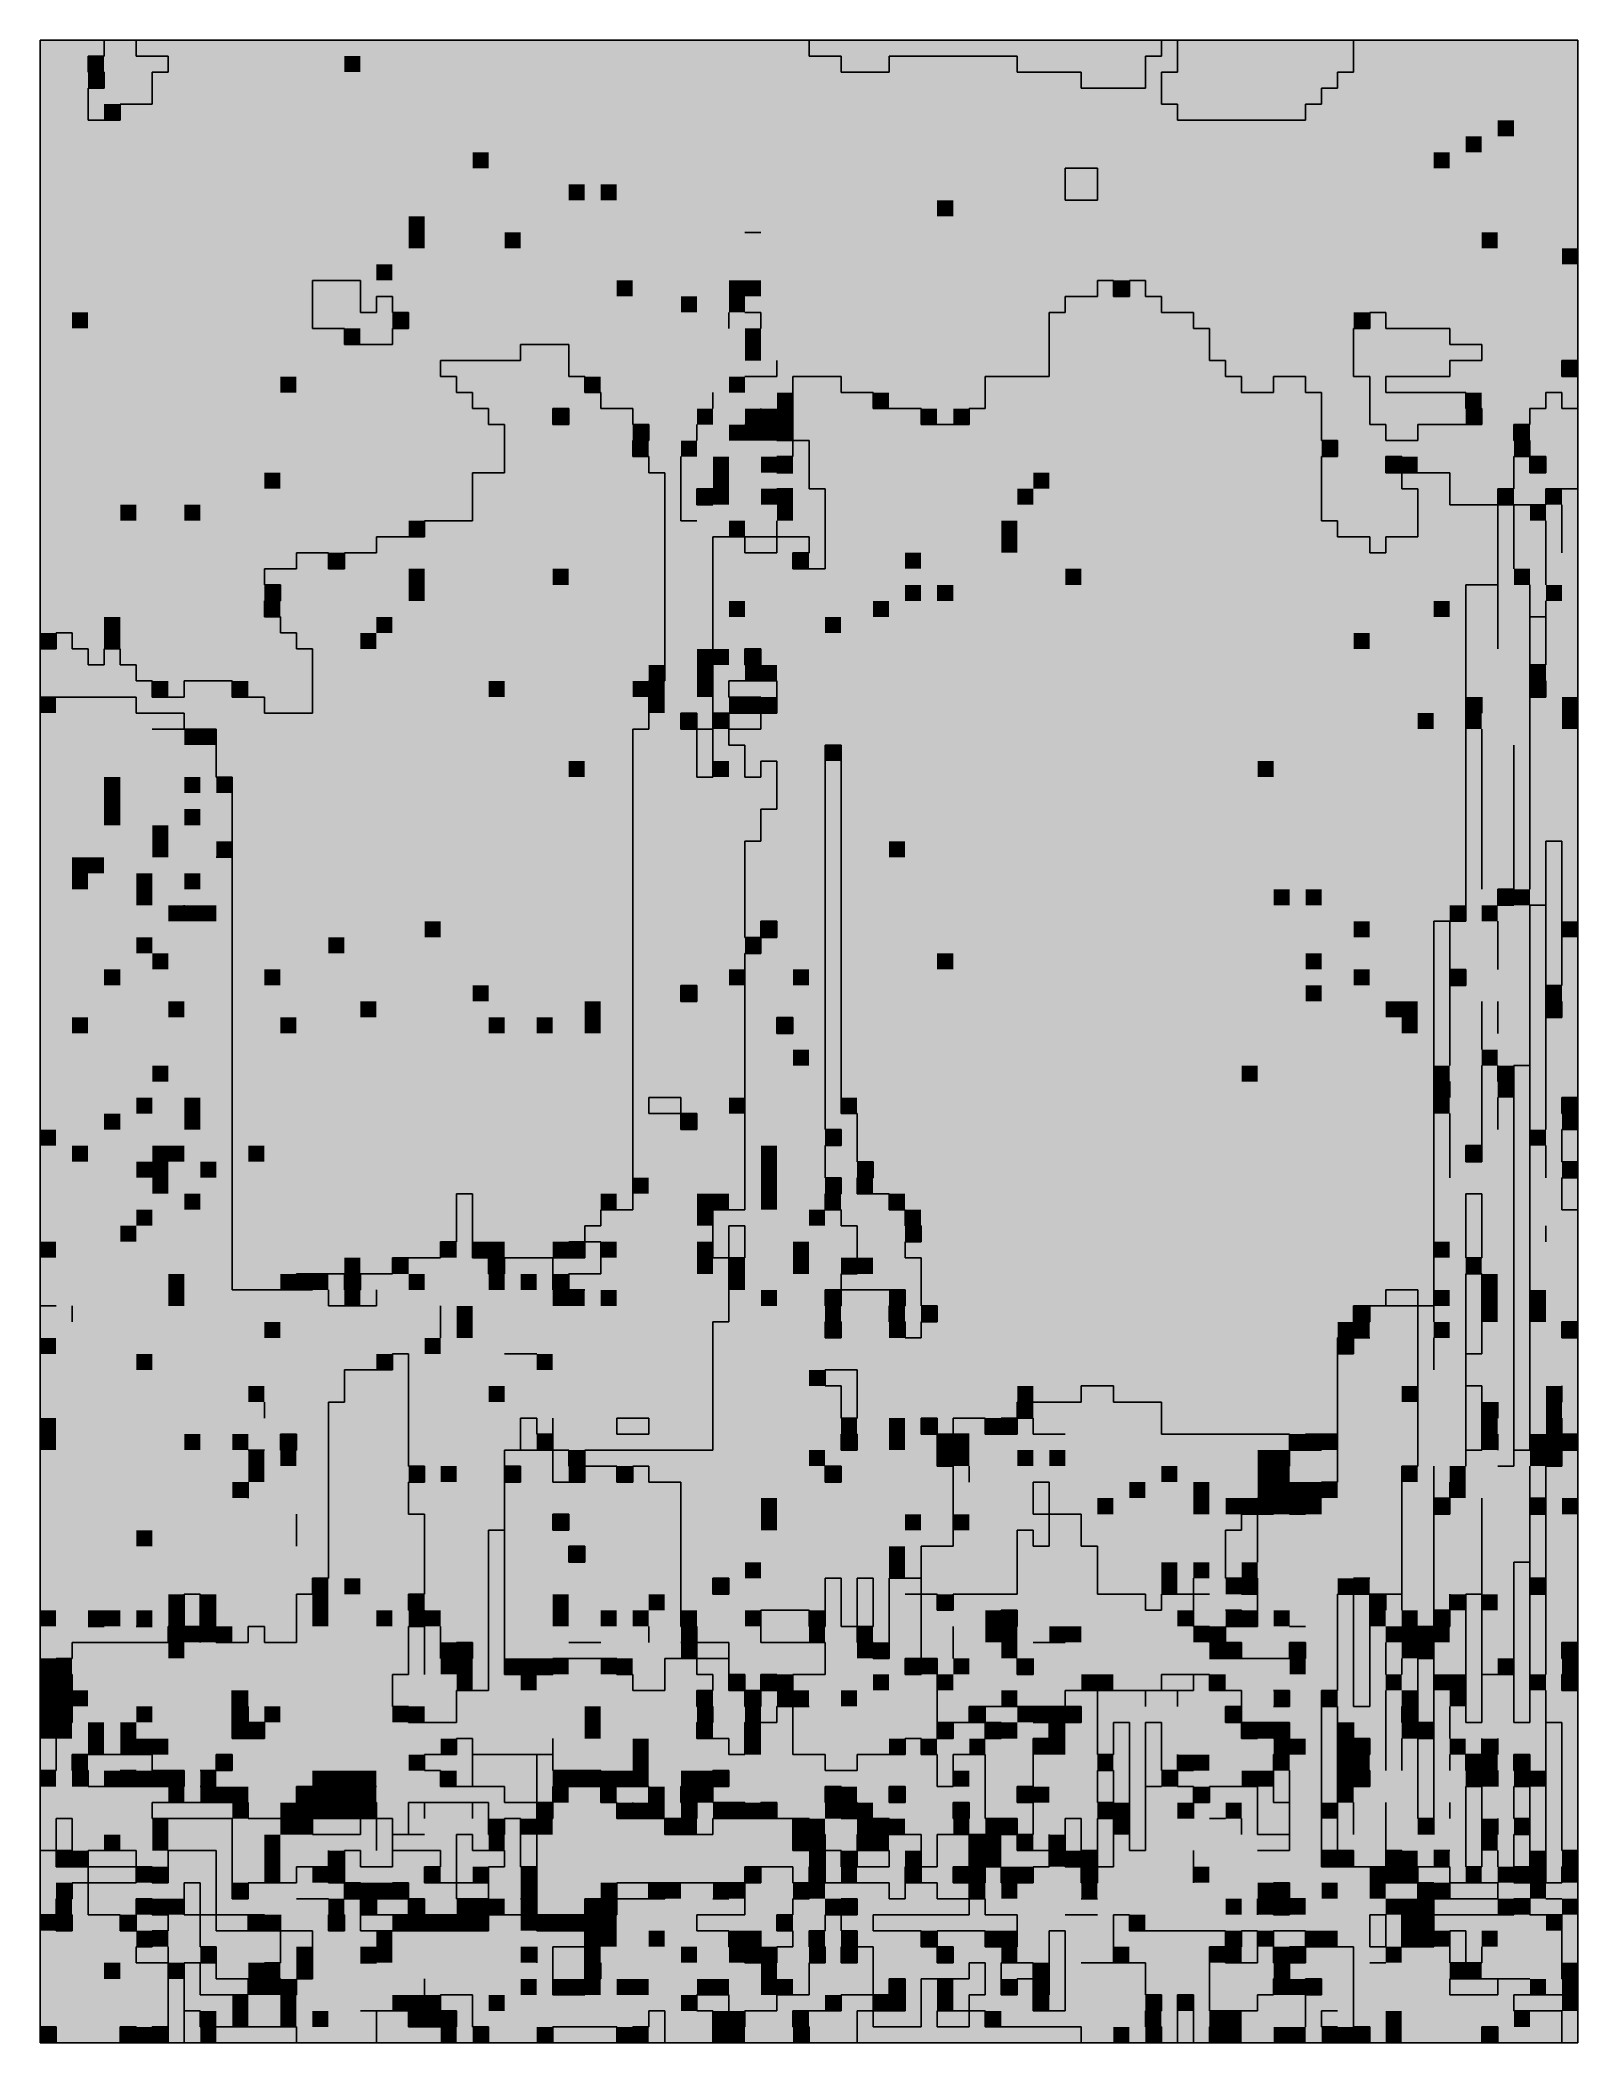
# Model space of a CAD drawing. Extents: x 0 to 100, y 0 to 130.
import ezdxf

# ---------------------------------------------------------------- set-up
doc = ezdxf.new("R2010")
doc.units = 0

msp = doc.modelspace()

# ---------------------------------------------------------------- linework, layer by layer
at = {"layer": '', "color": 0}
for p, q in [((0, 130.279898), (100, 130.279898)), ((0, 130.279898), (0, 0)), ((4.166667, 130.279898), (4.166667, 129.237659)), ((6.25, 130.279898), (6.25, 129.237659)), ((50, 130.279898), (50, 129.237659)), ((72.916667, 130.279898), (72.916667, 129.237659)), ((73.958333, 130.279898), (73.958333, 128.19542)), ((85.416667, 130.279898), (85.416667, 128.19542)), ((100, 130.279898), (100, 0)), ((3.125, 129.237659), (4.166667, 129.237659)), ((3.125, 129.237659), (3.125, 128.19542)), ((6.25, 129.237659), (8.333333, 129.237659)), ((8.333333, 129.237659), (8.333333, 128.19542)), ((50, 129.237659), (52.083333, 129.237659)), ((52.083333, 129.237659), (52.083333, 128.19542)), ((55.208333, 129.237659), (63.541667, 129.237659)), ((55.208333, 129.237659), (55.208333, 128.19542)), ((63.541667, 129.237659), (63.541667, 128.19542)), ((71.875, 129.237659), (72.916667, 129.237659)), ((71.875, 129.237659), (71.875, 127.15318)), ((3.125, 128.19542), (4.166667, 128.19542)), ((4.166667, 128.19542), (4.166667, 127.15318)), ((7.291667, 128.19542), (8.333333, 128.19542)), ((7.291667, 128.19542), (7.291667, 126.110941)), ((52.083333, 128.19542), (55.208333, 128.19542)), ((63.541667, 128.19542), (67.708333, 128.19542)), ((67.708333, 128.19542), (67.708333, 127.15318)), ((72.916667, 128.19542), (73.958333, 128.19542)), ((72.916667, 128.19542), (72.916667, 126.110941)), ((84.375, 128.19542), (85.416667, 128.19542)), ((84.375, 128.19542), (84.375, 127.15318)), ((3.125, 127.15318), (4.166667, 127.15318)), ((3.125, 127.15318), (3.125, 125.068702)), ((67.708333, 127.15318), (71.875, 127.15318)), ((83.333333, 127.15318), (84.375, 127.15318)), ((83.333333, 127.15318), (83.333333, 126.110941)), ((5.208333, 126.110941), (7.291667, 126.110941)), ((5.208333, 126.110941), (5.208333, 125.068702)), ((72.916667, 126.110941), (73.958333, 126.110941)), ((73.958333, 126.110941), (73.958333, 125.068702)), ((82.291667, 126.110941), (83.333333, 126.110941)), ((82.291667, 126.110941), (82.291667, 125.068702)), ((3.125, 125.068702), (5.208333, 125.068702)), ((73.958333, 125.068702), (82.291667, 125.068702)), ((66.666667, 121.941985), (68.75, 121.941985)), ((66.666667, 121.941985), (66.666667, 119.857506)), ((68.75, 121.941985), (68.75, 119.857506)), ((66.666667, 119.857506), (68.75, 119.857506)), ((45.833333, 117.773028), (46.875, 117.773028)), ((17.708333, 114.64631), (20.833333, 114.64631)), ((17.708333, 114.64631), (17.708333, 111.519593)), ((20.833333, 114.64631), (20.833333, 112.561832)), ((21.875, 113.604071), (22.916667, 113.604071)), ((21.875, 113.604071), (21.875, 112.561832)), ((22.916667, 113.604071), (22.916667, 112.561832)), ((66.666667, 113.604071), (68.75, 113.604071)), ((66.666667, 113.604071), (66.666667, 112.561832)), ((68.75, 114.64631), (69.791667, 114.64631)), ((68.75, 114.64631), (68.75, 113.604071)), ((69.791667, 114.64631), (69.791667, 113.604071)), ((69.791667, 113.604071), (70.833333, 113.604071)), ((70.833333, 114.64631), (71.875, 114.64631)), ((70.833333, 114.64631), (70.833333, 113.604071)), ((71.875, 114.64631), (71.875, 113.604071)), ((71.875, 113.604071), (72.916667, 113.604071)), ((72.916667, 113.604071), (72.916667, 112.561832)), ((20.833333, 112.561832), (21.875, 112.561832)), ((22.916667, 112.561832), (23.958333, 112.561832)), ((23.958333, 112.561832), (23.958333, 111.519593)), ((44.791667, 112.561832), (44.791667, 111.519593)), ((45.833333, 112.561832), (46.875, 112.561832)), ((46.875, 112.561832), (46.875, 111.519593)), ((65.625, 112.561832), (66.666667, 112.561832)), ((65.625, 112.561832), (65.625, 108.392875)), ((72.916667, 112.561832), (75, 112.561832)), ((75, 112.561832), (75, 111.519593)), ((86.458333, 112.561832), (87.5, 112.561832)), ((86.458333, 112.561832), (86.458333, 111.519593)), ((87.5, 112.561832), (87.5, 111.519593)), ((17.708333, 111.519593), (19.791667, 111.519593)), ((19.791667, 111.519593), (19.791667, 110.477354)), ((22.916667, 111.519593), (23.958333, 111.519593)), ((22.916667, 111.519593), (22.916667, 110.477354)), ((75, 111.519593), (76.041667, 111.519593)), ((76.041667, 111.519593), (76.041667, 109.435114)), ((85.416667, 111.519593), (86.458333, 111.519593)), ((85.416667, 111.519593), (85.416667, 108.392875)), ((87.5, 111.519593), (91.666667, 111.519593)), ((91.666667, 111.519593), (91.666667, 110.477354)), ((19.791667, 110.477354), (22.916667, 110.477354)), ((31.25, 110.477354), (34.375, 110.477354)), ((31.25, 110.477354), (31.25, 109.435114)), ((34.375, 110.477354), (34.375, 108.392875)), ((91.666667, 110.477354), (93.75, 110.477354)), ((93.75, 110.477354), (93.75, 109.435114)), ((26.041667, 109.435114), (31.25, 109.435114)), ((26.041667, 109.435114), (26.041667, 108.392875)), ((26.041667, 108.392875), (27.083333, 108.392875)), ((27.083333, 108.392875), (27.083333, 107.350636)), ((34.375, 108.392875), (35.416667, 108.392875)), ((35.416667, 108.392875), (35.416667, 107.350636)), ((45.833333, 108.392875), (47.916667, 108.392875)), ((47.916667, 109.435114), (47.916667, 108.392875)), ((48.958333, 108.392875), (52.083333, 108.392875)), ((48.958333, 108.392875), (48.958333, 103.181679)), ((52.083333, 108.392875), (52.083333, 107.350636)), ((61.458333, 108.392875), (65.625, 108.392875)), ((61.458333, 108.392875), (61.458333, 106.308397)), ((76.041667, 109.435114), (77.083333, 109.435114)), ((77.083333, 109.435114), (77.083333, 108.392875)), ((77.083333, 108.392875), (78.125, 108.392875)), ((78.125, 108.392875), (78.125, 107.350636)), ((80.208333, 108.392875), (82.291667, 108.392875)), ((80.208333, 108.392875), (80.208333, 107.350636)), ((82.291667, 108.392875), (82.291667, 107.350636)), ((85.416667, 108.392875), (86.458333, 108.392875)), ((86.458333, 108.392875), (86.458333, 105.266158)), ((87.5, 108.392875), (91.666667, 108.392875)), ((87.5, 108.392875), (87.5, 107.350636)), ((91.666667, 109.435114), (93.75, 109.435114)), ((91.666667, 109.435114), (91.666667, 108.392875)), ((98.958333, 109.435114), (100, 109.435114)), ((98.958333, 109.435114), (98.958333, 108.392875)), ((98.958333, 108.392875), (100, 108.392875)), ((27.083333, 107.350636), (28.125, 107.350636)), ((28.125, 107.350636), (28.125, 106.308397)), ((35.416667, 107.350636), (36.458333, 107.350636)), ((36.458333, 107.350636), (36.458333, 106.308397)), ((43.75, 107.350636), (43.75, 106.308397)), ((52.083333, 107.350636), (54.166667, 107.350636)), ((54.166667, 107.350636), (54.166667, 106.308397)), ((78.125, 107.350636), (80.208333, 107.350636)), ((82.291667, 107.350636), (83.333333, 107.350636)), ((83.333333, 107.350636), (83.333333, 104.223918)), ((87.5, 107.350636), (92.708333, 107.350636)), ((92.708333, 107.350636), (92.708333, 106.308397)), ((97.916667, 107.350636), (98.958333, 107.350636)), ((97.916667, 107.350636), (97.916667, 106.308397)), ((98.958333, 107.350636), (98.958333, 106.308397)), ((28.125, 106.308397), (29.166667, 106.308397)), ((29.166667, 106.308397), (29.166667, 105.266158)), ((33.333333, 106.308397), (34.375, 106.308397)), ((33.333333, 106.308397), (33.333333, 105.266158)), ((34.375, 106.308397), (34.375, 105.266158)), ((36.458333, 106.308397), (38.541667, 106.308397)), ((38.541667, 106.308397), (38.541667, 105.266158)), ((46.875, 106.308397), (46.875, 105.266158)), ((54.166667, 106.308397), (57.291667, 106.308397)), ((57.291667, 106.308397), (57.291667, 105.266158)), ((60.416667, 106.308397), (61.458333, 106.308397)), ((60.416667, 106.308397), (60.416667, 105.266158)), ((92.708333, 106.308397), (93.75, 106.308397)), ((93.75, 106.308397), (93.75, 105.266158)), ((96.875, 106.308397), (97.916667, 106.308397)), ((96.875, 106.308397), (96.875, 105.266158)), ((98.958333, 106.308397), (100, 106.308397)), ((29.166667, 105.266158), (30.208333, 105.266158)), ((30.208333, 105.266158), (30.208333, 102.13944)), ((33.333333, 105.266158), (34.375, 105.266158)), ((38.541667, 105.266158), (39.583333, 105.266158)), ((39.583333, 105.266158), (39.583333, 104.223918)), ((42.708333, 105.266158), (42.708333, 104.223918)), ((45.833333, 105.266158), (46.875, 105.266158)), ((57.291667, 105.266158), (60.416667, 105.266158)), ((86.458333, 105.266158), (87.5, 105.266158)), ((87.5, 105.266158), (87.5, 104.223918)), ((89.583333, 105.266158), (93.75, 105.266158)), ((89.583333, 105.266158), (89.583333, 104.223918)), ((95.833333, 105.266158), (96.875, 105.266158)), ((95.833333, 105.266158), (95.833333, 104.223918)), ((38.541667, 104.223918), (39.583333, 104.223918)), ((38.541667, 104.223918), (38.541667, 103.181679)), ((38.541667, 103.181679), (39.583333, 103.181679)), ((39.583333, 103.181679), (39.583333, 102.13944)), ((41.666667, 103.181679), (41.666667, 99.012722)), ((47.916667, 104.223918), (50, 104.223918)), ((47.916667, 103.181679), (48.958333, 103.181679)), ((50, 104.223918), (50, 101.097201)), ((83.333333, 104.223918), (84.375, 104.223918)), ((83.333333, 103.181679), (84.375, 103.181679)), ((83.333333, 103.181679), (83.333333, 99.012722)), ((84.375, 104.223918), (84.375, 103.181679)), ((87.5, 104.223918), (89.583333, 104.223918)), ((87.5, 103.181679), (88.541667, 103.181679)), ((87.5, 103.181679), (87.5, 102.13944)), ((88.541667, 103.181679), (88.541667, 101.097201)), ((95.833333, 104.223918), (96.875, 104.223918)), ((95.833333, 103.181679), (97.916667, 103.181679)), ((95.833333, 103.181679), (95.833333, 101.097201)), ((96.875, 104.223918), (96.875, 102.13944)), ((97.916667, 103.181679), (97.916667, 102.13944)), ((28.125, 102.13944), (30.208333, 102.13944)), ((28.125, 102.13944), (28.125, 99.012722)), ((39.583333, 102.13944), (40.625, 102.13944)), ((40.625, 102.13944), (40.625, 88.590331)), ((47.916667, 102.13944), (48.958333, 102.13944)), ((87.5, 102.13944), (91.666667, 102.13944)), ((91.666667, 102.13944), (91.666667, 100.054962)), ((96.875, 102.13944), (97.916667, 102.13944)), ((42.708333, 101.097201), (43.75, 101.097201)), ((42.708333, 101.097201), (42.708333, 100.054962)), ((47.916667, 101.097201), (48.958333, 101.097201)), ((50, 101.097201), (51.041667, 101.097201)), ((51.041667, 101.097201), (51.041667, 95.886005)), ((88.541667, 101.097201), (89.583333, 101.097201)), ((89.583333, 101.097201), (89.583333, 97.970483)), ((94.791667, 101.097201), (95.833333, 101.097201)), ((94.791667, 101.097201), (94.791667, 90.674809)), ((97.916667, 101.097201), (100, 101.097201)), ((97.916667, 101.097201), (97.916667, 100.054962)), ((42.708333, 100.054962), (43.75, 100.054962)), ((91.666667, 100.054962), (97.916667, 100.054962)), ((95.833333, 100.054962), (95.833333, 95.886005)), ((98.958333, 100.054962), (98.958333, 96.928244)), ((21.875, 97.970483), (25, 97.970483)), ((21.875, 97.970483), (21.875, 96.928244)), ((25, 99.012722), (28.125, 99.012722)), ((25, 99.012722), (25, 97.970483)), ((41.666667, 99.012722), (42.708333, 99.012722)), ((43.75, 97.970483), (50, 97.970483)), ((43.75, 97.970483), (43.75, 82.336896)), ((45.833333, 97.970483), (45.833333, 96.928244)), ((47.916667, 99.012722), (47.916667, 96.928244)), ((50, 97.970483), (50, 96.928244)), ((83.333333, 99.012722), (84.375, 99.012722)), ((84.375, 99.012722), (84.375, 97.970483)), ((84.375, 97.970483), (86.458333, 97.970483)), ((86.458333, 97.970483), (86.458333, 96.928244)), ((87.5, 97.970483), (89.583333, 97.970483)), ((87.5, 97.970483), (87.5, 96.928244)), ((97.916667, 99.012722), (97.916667, 94.843766)), ((16.666667, 96.928244), (18.75, 96.928244)), ((16.666667, 96.928244), (16.666667, 95.886005)), ((18.75, 96.928244), (18.75, 95.886005)), ((19.791667, 96.928244), (21.875, 96.928244)), ((19.791667, 96.928244), (19.791667, 95.886005)), ((45.833333, 96.928244), (47.916667, 96.928244)), ((48.958333, 96.928244), (50, 96.928244)), ((48.958333, 96.928244), (48.958333, 95.886005)), ((86.458333, 96.928244), (87.5, 96.928244)), ((14.583333, 95.886005), (16.666667, 95.886005)), ((14.583333, 95.886005), (14.583333, 94.843766)), ((18.75, 95.886005), (19.791667, 95.886005)), ((48.958333, 95.886005), (51.041667, 95.886005)), ((14.583333, 94.843766), (15.625, 94.843766)), ((14.583333, 93.801527), (15.625, 93.801527)), ((14.583333, 93.801527), (14.583333, 92.759287)), ((15.625, 94.843766), (15.625, 93.801527)), ((92.708333, 94.843766), (94.791667, 94.843766)), ((92.708333, 94.843766), (92.708333, 72.956743)), ((96.875, 94.843766), (96.875, 75.041221)), ((97.916667, 93.801527), (97.916667, 89.63257)), ((14.583333, 92.759287), (15.625, 92.759287)), ((15.625, 92.759287), (15.625, 91.717048)), ((96.875, 92.759287), (97.916667, 92.759287)), ((1.041667, 91.717048), (2.083333, 91.717048)), ((1.041667, 91.717048), (1.041667, 90.674809)), ((2.083333, 91.717048), (2.083333, 90.674809)), ((15.625, 91.717048), (16.666667, 91.717048)), ((16.666667, 91.717048), (16.666667, 90.674809)), ((0, 90.674809), (1.041667, 90.674809)), ((2.083333, 90.674809), (3.125, 90.674809)), ((3.125, 90.674809), (3.125, 89.63257)), ((4.166667, 90.674809), (5.208333, 90.674809)), ((4.166667, 90.674809), (4.166667, 89.63257)), ((5.208333, 90.674809), (5.208333, 89.63257)), ((16.666667, 90.674809), (17.708333, 90.674809)), ((17.708333, 90.674809), (17.708333, 86.505852)), ((45.833333, 90.674809), (46.875, 90.674809)), ((45.833333, 90.674809), (45.833333, 89.63257)), ((46.875, 90.674809), (46.875, 89.63257)), ((3.125, 89.63257), (4.166667, 89.63257)), ((5.208333, 89.63257), (6.25, 89.63257)), ((6.25, 89.63257), (6.25, 88.590331)), ((6.25, 88.590331), (7.291667, 88.590331)), ((7.291667, 88.590331), (7.291667, 87.548091)), ((9.375, 88.590331), (12.5, 88.590331)), ((9.375, 88.590331), (9.375, 87.548091)), ((12.5, 88.590331), (12.5, 87.548091)), ((39.583333, 88.590331), (40.625, 88.590331)), ((39.583333, 88.590331), (39.583333, 85.463613)), ((44.791667, 88.590331), (47.916667, 88.590331)), ((44.791667, 88.590331), (44.791667, 87.548091)), ((45.833333, 89.63257), (46.875, 89.63257)), ((47.916667, 88.590331), (47.916667, 86.505852)), ((96.875, 89.63257), (97.916667, 89.63257)), ((96.875, 88.590331), (97.916667, 88.590331)), ((97.916667, 88.590331), (97.916667, 87.548091)), ((0, 87.548091), (6.25, 87.548091)), ((6.25, 87.548091), (6.25, 86.505852)), ((7.291667, 87.548091), (9.375, 87.548091)), ((12.5, 87.548091), (14.583333, 87.548091)), ((14.583333, 87.548091), (14.583333, 86.505852)), ((44.791667, 87.548091), (46.875, 87.548091)), ((46.875, 87.548091), (46.875, 85.463613)), ((93.75, 87.548091), (93.75, 86.505852)), ((96.875, 87.548091), (97.916667, 87.548091)), ((6.25, 86.505852), (9.375, 86.505852)), ((9.375, 86.505852), (9.375, 85.463613)), ((14.583333, 86.505852), (17.708333, 86.505852)), ((41.666667, 86.505852), (42.708333, 86.505852)), ((41.666667, 86.505852), (41.666667, 85.463613)), ((42.708333, 86.505852), (42.708333, 82.336896)), ((43.75, 86.505852), (47.916667, 86.505852)), ((44.791667, 86.505852), (44.791667, 84.421374)), ((7.291667, 85.463613), (11.458333, 85.463613)), ((11.458333, 85.463613), (11.458333, 82.336896)), ((38.541667, 85.463613), (39.583333, 85.463613)), ((38.541667, 85.463613), (38.541667, 54.196438)), ((41.666667, 85.463613), (43.75, 85.463613)), ((44.791667, 85.463613), (46.875, 85.463613)), ((93.75, 85.463613), (93.75, 75.041221)), ((44.791667, 84.421374), (45.833333, 84.421374)), ((45.833333, 84.421374), (45.833333, 82.336896)), ((46.875, 83.379135), (47.916667, 83.379135)), ((46.875, 83.379135), (46.875, 82.336896)), ((47.916667, 83.379135), (47.916667, 80.252417)), ((51.041667, 84.421374), (52.083333, 84.421374)), ((51.041667, 84.421374), (51.041667, 59.407633)), ((52.083333, 84.421374), (52.083333, 60.449873)), ((95.833333, 84.421374), (95.833333, 73.998982)), ((11.458333, 82.336896), (12.5, 82.336896)), ((12.5, 82.336896), (12.5, 48.985242)), ((42.708333, 82.336896), (43.75, 82.336896)), ((45.833333, 82.336896), (46.875, 82.336896)), ((46.875, 80.252417), (47.916667, 80.252417)), ((46.875, 80.252417), (46.875, 78.167939)), ((45.833333, 78.167939), (46.875, 78.167939)), ((45.833333, 78.167939), (45.833333, 71.914504)), ((97.916667, 78.167939), (98.958333, 78.167939)), ((97.916667, 78.167939), (97.916667, 59.407633)), ((98.958333, 78.167939), (98.958333, 68.787786)), ((11.458333, 77.1257), (12.5, 77.1257)), ((94.791667, 75.041221), (95.833333, 75.041221)), ((94.791667, 75.041221), (94.791667, 73.998982)), ((9.375, 73.998982), (9.375, 72.956743)), ((46.875, 72.956743), (47.916667, 72.956743)), ((46.875, 72.956743), (46.875, 70.872265)), ((47.916667, 72.956743), (47.916667, 71.914504)), ((90.625, 72.956743), (92.708333, 72.956743)), ((90.625, 72.956743), (90.625, 46.900763)), ((91.666667, 72.956743), (91.666667, 63.57659)), ((94.791667, 73.998982), (95.833333, 73.998982)), ((94.791667, 72.956743), (94.791667, 69.830025)), ((96.875, 73.998982), (97.916667, 73.998982)), ((96.875, 73.998982), (96.875, 38.56285)), ((45.833333, 71.914504), (47.916667, 71.914504)), ((45.833333, 70.872265), (46.875, 70.872265)), ((45.833333, 70.872265), (45.833333, 54.196438)), ((91.666667, 69.830025), (92.708333, 69.830025)), ((92.708333, 69.830025), (92.708333, 68.787786)), ((41.666667, 68.787786), (42.708333, 68.787786)), ((41.666667, 68.787786), (41.666667, 67.745547)), ((41.666667, 67.745547), (42.708333, 67.745547)), ((42.708333, 68.787786), (42.708333, 67.745547)), ((91.666667, 68.787786), (92.708333, 68.787786)), ((93.75, 67.745547), (93.75, 64.618829)), ((94.791667, 67.745547), (94.791667, 65.661069)), ((97.916667, 68.787786), (98.958333, 68.787786)), ((97.916667, 67.745547), (98.958333, 67.745547)), ((98.958333, 67.745547), (98.958333, 66.703308)), ((47.916667, 66.703308), (48.958333, 66.703308)), ((47.916667, 66.703308), (47.916667, 65.661069)), ((48.958333, 66.703308), (48.958333, 65.661069)), ((97.916667, 66.703308), (98.958333, 66.703308)), ((47.916667, 65.661069), (48.958333, 65.661069)), ((93.75, 63.57659), (93.75, 57.323155)), ((94.791667, 63.57659), (94.791667, 62.534351)), ((95.833333, 63.57659), (96.875, 63.57659)), ((95.833333, 63.57659), (95.833333, 37.520611)), ((39.583333, 61.492112), (41.666667, 61.492112)), ((39.583333, 61.492112), (39.583333, 60.449873)), ((41.666667, 61.492112), (41.666667, 59.407633)), ((91.666667, 62.534351), (91.666667, 61.492112)), ((94.791667, 61.492112), (94.791667, 59.407633)), ((98.958333, 61.492112), (100, 61.492112)), ((98.958333, 61.492112), (98.958333, 60.449873)), ((39.583333, 60.449873), (42.708333, 60.449873)), ((42.708333, 60.449873), (42.708333, 59.407633)), ((52.083333, 60.449873), (53.125, 60.449873)), ((53.125, 60.449873), (53.125, 57.323155)), ((91.666667, 60.449873), (91.666667, 56.280916)), ((98.958333, 60.449873), (100, 60.449873)), ((41.666667, 59.407633), (42.708333, 59.407633)), ((51.041667, 59.407633), (52.083333, 59.407633)), ((52.083333, 59.407633), (52.083333, 58.365394)), ((98.958333, 59.407633), (100, 59.407633)), ((98.958333, 59.407633), (98.958333, 57.323155)), ((51.041667, 58.365394), (52.083333, 58.365394)), ((51.041667, 58.365394), (51.041667, 56.280916)), ((92.708333, 58.365394), (93.75, 58.365394)), ((92.708333, 58.365394), (92.708333, 57.323155)), ((97.916667, 58.365394), (97.916667, 56.280916)), ((51.041667, 56.280916), (52.083333, 56.280916)), ((52.083333, 56.280916), (52.083333, 55.238677)), ((53.125, 57.323155), (54.166667, 57.323155)), ((53.125, 56.280916), (54.166667, 56.280916)), ((53.125, 56.280916), (53.125, 55.238677)), ((54.166667, 57.323155), (54.166667, 56.280916)), ((92.708333, 57.323155), (93.75, 57.323155)), ((98.958333, 57.323155), (100, 57.323155)), ((98.958333, 56.280916), (100, 56.280916)), ((98.958333, 56.280916), (98.958333, 54.196438)), ((27.083333, 55.238677), (28.125, 55.238677)), ((27.083333, 55.238677), (27.083333, 52.111959)), ((28.125, 55.238677), (28.125, 51.06972)), ((43.75, 55.238677), (43.75, 51.06972)), ((51.041667, 55.238677), (52.083333, 55.238677)), ((51.041667, 55.238677), (51.041667, 54.196438)), ((53.125, 55.238677), (55.208333, 55.238677)), ((55.208333, 55.238677), (55.208333, 54.196438)), ((92.708333, 55.238677), (93.75, 55.238677)), ((92.708333, 55.238677), (92.708333, 51.06972)), ((93.75, 55.238677), (93.75, 51.06972)), ((36.458333, 54.196438), (38.541667, 54.196438)), ((36.458333, 54.196438), (36.458333, 53.154198)), ((43.75, 54.196438), (45.833333, 54.196438)), ((51.041667, 54.196438), (52.083333, 54.196438)), ((52.083333, 54.196438), (52.083333, 53.154198)), ((55.208333, 54.196438), (56.25, 54.196438)), ((56.25, 54.196438), (56.25, 53.154198)), ((98.958333, 54.196438), (100, 54.196438)), ((35.416667, 53.154198), (36.458333, 53.154198)), ((35.416667, 53.154198), (35.416667, 51.06972)), ((44.791667, 53.154198), (45.833333, 53.154198)), ((44.791667, 53.154198), (44.791667, 46.900763)), ((45.833333, 53.154198), (45.833333, 51.06972)), ((52.083333, 53.154198), (53.125, 53.154198)), ((53.125, 53.154198), (53.125, 50.027481)), ((56.25, 53.154198), (57.291667, 53.154198)), ((57.291667, 53.154198), (57.291667, 52.111959)), ((97.916667, 53.154198), (97.916667, 52.111959)), ((22.916667, 51.06972), (26.041667, 51.06972)), ((22.916667, 51.06972), (22.916667, 50.027481)), ((26.041667, 52.111959), (27.083333, 52.111959)), ((26.041667, 52.111959), (26.041667, 51.06972)), ((28.125, 51.06972), (29.166667, 51.06972)), ((29.166667, 51.06972), (29.166667, 50.027481)), ((30.208333, 51.06972), (35.416667, 51.06972)), ((30.208333, 51.06972), (30.208333, 50.027481)), ((33.333333, 51.06972), (33.333333, 48.985242)), ((34.375, 52.111959), (36.458333, 52.111959)), ((34.375, 52.111959), (34.375, 51.06972)), ((36.458333, 52.111959), (36.458333, 50.027481)), ((43.75, 51.06972), (45.833333, 51.06972)), ((56.25, 52.111959), (57.291667, 52.111959)), ((56.25, 52.111959), (56.25, 51.06972)), ((56.25, 51.06972), (57.291667, 51.06972)), ((57.291667, 51.06972), (57.291667, 47.943002)), ((92.708333, 51.06972), (93.75, 51.06972)), ((16.666667, 50.027481), (19.791667, 50.027481)), ((16.666667, 50.027481), (16.666667, 48.985242)), ((19.791667, 50.027481), (19.791667, 48.985242)), ((20.833333, 50.027481), (22.916667, 50.027481)), ((20.833333, 50.027481), (20.833333, 48.985242)), ((29.166667, 50.027481), (30.208333, 50.027481)), ((34.375, 50.027481), (36.458333, 50.027481)), ((34.375, 50.027481), (34.375, 48.985242)), ((52.083333, 50.027481), (53.125, 50.027481)), ((52.083333, 50.027481), (52.083333, 47.943002)), ((92.708333, 50.027481), (93.75, 50.027481)), ((92.708333, 50.027481), (92.708333, 37.520611)), ((93.75, 50.027481), (93.75, 44.816285)), ((12.5, 48.985242), (17.708333, 48.985242)), ((18.75, 48.985242), (18.75, 47.943002)), ((19.791667, 48.985242), (20.833333, 48.985242)), ((21.875, 48.985242), (21.875, 47.943002)), ((33.333333, 48.985242), (35.416667, 48.985242)), ((51.041667, 48.985242), (56.25, 48.985242)), ((51.041667, 48.985242), (51.041667, 47.943002)), ((56.25, 48.985242), (56.25, 47.943002)), ((87.5, 48.985242), (89.583333, 48.985242)), ((87.5, 48.985242), (87.5, 47.943002)), ((89.583333, 48.985242), (89.583333, 37.520611)), ((0, 47.943002), (1.041667, 47.943002)), ((2.083333, 47.943002), (2.083333, 46.900763)), ((18.75, 47.943002), (21.875, 47.943002)), ((26.041667, 47.943002), (26.041667, 45.858524)), ((51.041667, 47.943002), (52.083333, 47.943002)), ((55.208333, 47.943002), (56.25, 47.943002)), ((55.208333, 47.943002), (55.208333, 46.900763)), ((57.291667, 47.943002), (58.333333, 47.943002)), ((58.333333, 47.943002), (58.333333, 46.900763)), ((85.416667, 47.943002), (90.625, 47.943002)), ((85.416667, 47.943002), (85.416667, 44.816285)), ((86.458333, 47.943002), (86.458333, 46.900763)), ((43.75, 46.900763), (44.791667, 46.900763)), ((43.75, 46.900763), (43.75, 38.56285)), ((51.041667, 46.900763), (52.083333, 46.900763)), ((51.041667, 46.900763), (51.041667, 45.858524)), ((51.041667, 45.858524), (52.083333, 45.858524)), ((52.083333, 46.900763), (52.083333, 45.858524)), ((55.208333, 46.900763), (56.25, 46.900763)), ((56.25, 46.900763), (56.25, 45.858524)), ((56.25, 45.858524), (57.291667, 45.858524)), ((57.291667, 46.900763), (58.333333, 46.900763)), ((57.291667, 46.900763), (57.291667, 45.858524)), ((84.375, 45.858524), (86.458333, 45.858524)), ((84.375, 45.858524), (84.375, 36.478371)), ((85.416667, 46.900763), (86.458333, 46.900763)), ((90.625, 45.858524), (90.625, 43.774046)), ((98.958333, 46.900763), (100, 46.900763)), ((98.958333, 46.900763), (98.958333, 45.858524)), ((98.958333, 45.858524), (100, 45.858524)), ((22.916667, 44.816285), (23.958333, 44.816285)), ((22.916667, 44.816285), (22.916667, 43.774046)), ((23.958333, 44.816285), (23.958333, 37.520611)), ((30.208333, 44.816285), (32.291667, 44.816285)), ((84.375, 44.816285), (85.416667, 44.816285)), ((92.708333, 44.816285), (93.75, 44.816285)), ((19.791667, 43.774046), (22.916667, 43.774046)), ((19.791667, 43.774046), (19.791667, 41.689567)), ((51.041667, 43.774046), (53.125, 43.774046)), ((51.041667, 43.774046), (51.041667, 42.731807)), ((53.125, 43.774046), (53.125, 40.647328)), ((51.041667, 42.731807), (52.083333, 42.731807)), ((52.083333, 42.731807), (52.083333, 40.647328)), ((67.708333, 42.731807), (69.791667, 42.731807)), ((67.708333, 42.731807), (67.708333, 41.689567)), ((69.791667, 42.731807), (69.791667, 41.689567)), ((92.708333, 42.731807), (93.75, 42.731807)), ((93.75, 42.731807), (93.75, 38.56285)), ((98.958333, 42.731807), (98.958333, 41.689567)), ((14.583333, 41.689567), (14.583333, 40.647328)), ((18.75, 41.689567), (19.791667, 41.689567)), ((18.75, 41.689567), (18.75, 30.224936)), ((31.25, 40.647328), (32.291667, 40.647328)), ((31.25, 40.647328), (31.25, 38.56285)), ((32.291667, 40.647328), (32.291667, 39.605089)), ((33.333333, 40.647328), (33.333333, 36.478371)), ((37.5, 40.647328), (39.583333, 40.647328)), ((37.5, 40.647328), (37.5, 39.605089)), ((39.583333, 40.647328), (39.583333, 39.605089)), ((52.083333, 40.647328), (53.125, 40.647328)), ((57.291667, 40.647328), (58.333333, 40.647328)), ((57.291667, 40.647328), (57.291667, 39.605089)), ((58.333333, 40.647328), (58.333333, 37.520611)), ((59.375, 40.647328), (61.458333, 40.647328)), ((59.375, 40.647328), (59.375, 39.605089)), ((61.458333, 40.647328), (61.458333, 39.605089)), ((62.5, 40.647328), (64.583333, 40.647328)), ((62.5, 40.647328), (62.5, 39.605089)), ((63.541667, 41.689567), (67.708333, 41.689567)), ((63.541667, 41.689567), (63.541667, 39.605089)), ((64.583333, 40.647328), (64.583333, 39.605089)), ((69.791667, 41.689567), (72.916667, 41.689567)), ((72.916667, 41.689567), (72.916667, 39.605089)), ((94.791667, 41.689567), (94.791667, 40.647328)), ((98.958333, 40.647328), (98.958333, 37.520611)), ((15.625, 39.605089), (16.666667, 39.605089)), ((15.625, 39.605089), (15.625, 38.56285)), ((16.666667, 39.605089), (16.666667, 38.56285)), ((32.291667, 39.605089), (33.333333, 39.605089)), ((37.5, 39.605089), (39.583333, 39.605089)), ((52.083333, 39.605089), (53.125, 39.605089)), ((52.083333, 39.605089), (52.083333, 38.56285)), ((53.125, 39.605089), (53.125, 38.56285)), ((57.291667, 39.605089), (60.416667, 39.605089)), ((61.458333, 39.605089), (63.541667, 39.605089)), ((64.583333, 39.605089), (66.666667, 39.605089)), ((72.916667, 39.605089), (81.25, 39.605089)), ((81.25, 39.605089), (81.25, 37.520611)), ((82.291667, 39.605089), (84.375, 39.605089)), ((82.291667, 39.605089), (82.291667, 38.56285)), ((94.791667, 39.605089), (94.791667, 38.56285)), ((98.958333, 39.605089), (100, 39.605089)), ((13.541667, 38.56285), (14.583333, 38.56285)), ((15.625, 38.56285), (16.666667, 38.56285)), ((30.208333, 38.56285), (34.375, 38.56285)), ((30.208333, 38.56285), (30.208333, 23.971501)), ((34.375, 38.56285), (34.375, 37.520611)), ((35.416667, 38.56285), (43.75, 38.56285)), ((35.416667, 38.56285), (35.416667, 36.478371)), ((52.083333, 38.56285), (53.125, 38.56285)), ((81.25, 38.56285), (83.333333, 38.56285)), ((92.708333, 38.56285), (93.75, 38.56285)), ((95.833333, 38.56285), (96.875, 38.56285)), ((98.958333, 38.56285), (100, 38.56285)), ((23.958333, 37.520611), (25, 37.520611)), ((25, 37.520611), (25, 36.478371)), ((30.208333, 37.520611), (31.25, 37.520611)), ((31.25, 37.520611), (31.25, 36.478371)), ((34.375, 37.520611), (37.5, 37.520611)), ((37.5, 37.520611), (37.5, 36.478371)), ((38.541667, 37.520611), (39.583333, 37.520611)), ((38.541667, 37.520611), (38.541667, 36.478371)), ((39.583333, 37.520611), (39.583333, 36.478371)), ((51.041667, 37.520611), (52.083333, 37.520611)), ((51.041667, 37.520611), (51.041667, 36.478371)), ((52.083333, 37.520611), (52.083333, 36.478371)), ((58.333333, 37.520611), (59.375, 37.520611)), ((59.375, 37.520611), (59.375, 32.309415)), ((60.416667, 37.520611), (60.416667, 36.478371)), ((80.208333, 37.520611), (81.25, 37.520611)), ((80.208333, 37.520611), (80.208333, 35.436132)), ((88.541667, 37.520611), (89.583333, 37.520611)), ((88.541667, 37.520611), (88.541667, 28.140458)), ((90.625, 37.520611), (90.625, 13.549109)), ((94.791667, 37.520611), (95.833333, 37.520611)), ((96.875, 37.520611), (96.875, 20.844784)), ((97.916667, 37.520611), (98.958333, 37.520611)), ((97.916667, 37.520611), (97.916667, 23.971501)), ((13.541667, 36.478371), (13.541667, 35.436132)), ((23.958333, 36.478371), (25, 36.478371)), ((23.958333, 36.478371), (23.958333, 34.393893)), ((30.208333, 36.478371), (31.25, 36.478371)), ((33.333333, 36.478371), (35.416667, 36.478371)), ((37.5, 36.478371), (38.541667, 36.478371)), ((39.583333, 36.478371), (41.666667, 36.478371)), ((41.666667, 36.478371), (41.666667, 27.098219)), ((51.041667, 36.478371), (52.083333, 36.478371)), ((64.583333, 36.478371), (65.625, 36.478371)), ((64.583333, 36.478371), (64.583333, 34.393893)), ((65.625, 36.478371), (65.625, 32.309415)), ((79.166667, 35.436132), (80.208333, 35.436132)), ((79.166667, 35.436132), (79.166667, 31.267176)), ((80.208333, 36.478371), (81.25, 36.478371)), ((81.25, 36.478371), (81.25, 35.436132)), ((81.25, 35.436132), (83.333333, 35.436132)), ((83.333333, 36.478371), (84.375, 36.478371)), ((83.333333, 36.478371), (83.333333, 35.436132)), ((90.625, 35.436132), (91.666667, 35.436132)), ((91.666667, 36.478371), (91.666667, 34.393893)), ((93.75, 35.436132), (93.75, 20.844784)), ((96.875, 35.436132), (97.916667, 35.436132)), ((16.666667, 34.393893), (16.666667, 32.309415)), ((23.958333, 34.393893), (25, 34.393893)), ((25, 34.393893), (25, 29.182697)), ((33.333333, 34.393893), (34.375, 34.393893)), ((33.333333, 34.393893), (33.333333, 33.351654)), ((34.375, 34.393893), (34.375, 33.351654)), ((64.583333, 34.393893), (67.708333, 34.393893)), ((67.708333, 34.393893), (67.708333, 32.309415)), ((78.125, 34.393893), (80.208333, 34.393893)), ((78.125, 34.393893), (78.125, 33.351654)), ((81.25, 34.393893), (82.291667, 34.393893)), ((90.625, 34.393893), (91.666667, 34.393893)), ((96.875, 34.393893), (97.916667, 34.393893)), ((29.166667, 33.351654), (30.208333, 33.351654)), ((29.166667, 33.351654), (29.166667, 22.929262)), ((33.333333, 33.351654), (34.375, 33.351654)), ((63.541667, 33.351654), (64.583333, 33.351654)), ((63.541667, 33.351654), (63.541667, 29.182697)), ((64.583333, 33.351654), (64.583333, 32.309415)), ((77.083333, 33.351654), (78.125, 33.351654)), ((77.083333, 33.351654), (77.083333, 30.224936)), ((34.375, 32.309415), (35.416667, 32.309415)), ((34.375, 32.309415), (34.375, 31.267176)), ((34.375, 31.267176), (35.416667, 31.267176)), ((35.416667, 32.309415), (35.416667, 31.267176)), ((57.291667, 32.309415), (59.375, 32.309415)), ((57.291667, 32.309415), (57.291667, 23.971501)), ((64.583333, 32.309415), (65.625, 32.309415)), ((67.708333, 32.309415), (68.75, 32.309415)), ((68.75, 32.309415), (68.75, 29.182697)), ((95.833333, 31.267176), (96.875, 31.267176)), ((95.833333, 31.267176), (95.833333, 20.844784)), ((17.708333, 30.224936), (18.75, 30.224936)), ((17.708333, 30.224936), (17.708333, 29.182697)), ((43.75, 30.224936), (44.791667, 30.224936)), ((43.75, 30.224936), (43.75, 29.182697)), ((44.791667, 30.224936), (44.791667, 29.182697)), ((51.041667, 30.224936), (52.083333, 30.224936)), ((51.041667, 30.224936), (51.041667, 27.098219)), ((52.083333, 30.224936), (52.083333, 27.098219)), ((53.125, 30.224936), (54.166667, 30.224936)), ((53.125, 30.224936), (53.125, 26.05598)), ((54.166667, 30.224936), (54.166667, 27.098219)), ((55.208333, 30.224936), (57.291667, 30.224936)), ((55.208333, 30.224936), (55.208333, 25.01374)), ((75, 30.224936), (75, 27.098219)), ((77.083333, 30.224936), (78.125, 30.224936)), ((78.125, 30.224936), (78.125, 29.182697)), ((79.166667, 30.224936), (79.166667, 27.098219)), ((85.416667, 30.224936), (86.458333, 30.224936)), ((96.875, 30.224936), (97.916667, 30.224936)), ((9.375, 29.182697), (10.416667, 29.182697)), ((9.375, 29.182697), (9.375, 27.098219)), ((10.416667, 29.182697), (10.416667, 26.05598)), ((16.666667, 29.182697), (17.708333, 29.182697)), ((16.666667, 29.182697), (16.666667, 26.05598)), ((23.958333, 29.182697), (25, 29.182697)), ((23.958333, 29.182697), (23.958333, 28.140458)), ((43.75, 29.182697), (44.791667, 29.182697)), ((56.25, 29.182697), (58.333333, 29.182697)), ((58.333333, 29.182697), (58.333333, 28.140458)), ((59.375, 29.182697), (63.541667, 29.182697)), ((59.375, 29.182697), (59.375, 28.140458)), ((68.75, 29.182697), (71.875, 29.182697)), ((71.875, 29.182697), (71.875, 28.140458)), ((72.916667, 29.182697), (76.041667, 29.182697)), ((72.916667, 29.182697), (72.916667, 28.140458)), ((78.125, 29.182697), (79.166667, 29.182697)), ((84.375, 29.182697), (88.541667, 29.182697)), ((84.375, 29.182697), (84.375, 22.929262)), ((85.416667, 29.182697), (85.416667, 21.887023)), ((86.458333, 29.182697), (86.458333, 21.887023)), ((87.5, 29.182697), (87.5, 28.140458)), ((91.666667, 29.182697), (91.666667, 27.098219)), ((92.708333, 29.182697), (93.75, 29.182697)), ((92.708333, 29.182697), (92.708333, 20.844784)), ((96.875, 29.182697), (97.916667, 29.182697)), ((23.958333, 28.140458), (25, 28.140458)), ((25, 28.140458), (25, 23.971501)), ((46.875, 28.140458), (50, 28.140458)), ((46.875, 28.140458), (46.875, 26.05598)), ((50, 28.140458), (50, 27.098219)), ((58.333333, 28.140458), (59.375, 28.140458)), ((62.5, 28.140458), (63.541667, 28.140458)), ((62.5, 28.140458), (62.5, 27.098219)), ((63.541667, 28.140458), (63.541667, 27.098219)), ((71.875, 28.140458), (72.916667, 28.140458)), ((77.083333, 28.140458), (78.125, 28.140458)), ((78.125, 28.140458), (78.125, 27.098219)), ((90.625, 28.140458), (91.666667, 28.140458)), ((2.083333, 26.05598), (8.333333, 26.05598)), ((2.083333, 26.05598), (2.083333, 25.01374)), ((3.125, 27.098219), (4.166667, 27.098219)), ((6.25, 27.098219), (7.291667, 27.098219)), ((8.333333, 27.098219), (11.458333, 27.098219)), ((8.333333, 27.098219), (8.333333, 26.05598)), ((11.458333, 27.098219), (11.458333, 26.05598)), ((11.458333, 26.05598), (13.541667, 26.05598)), ((13.541667, 27.098219), (14.583333, 27.098219)), ((13.541667, 27.098219), (13.541667, 26.05598)), ((14.583333, 27.098219), (14.583333, 26.05598)), ((14.583333, 26.05598), (16.666667, 26.05598)), ((23.958333, 27.098219), (25, 27.098219)), ((23.958333, 27.098219), (23.958333, 23.971501)), ((26.041667, 27.098219), (26.041667, 25.01374)), ((27.083333, 26.05598), (28.125, 26.05598)), ((27.083333, 26.05598), (27.083333, 25.01374)), ((28.125, 26.05598), (28.125, 25.01374)), ((34.375, 26.05598), (36.458333, 26.05598)), ((39.583333, 27.098219), (39.583333, 26.05598)), ((41.666667, 27.098219), (42.708333, 27.098219)), ((41.666667, 26.05598), (44.791667, 26.05598)), ((42.708333, 27.098219), (42.708333, 23.971501)), ((44.791667, 26.05598), (44.791667, 22.929262)), ((46.875, 26.05598), (51.041667, 26.05598)), ((50, 27.098219), (51.041667, 27.098219)), ((51.041667, 26.05598), (51.041667, 23.971501)), ((52.083333, 27.098219), (54.166667, 27.098219)), ((53.125, 26.05598), (54.166667, 26.05598)), ((54.166667, 26.05598), (54.166667, 25.01374)), ((59.375, 27.098219), (59.375, 25.01374)), ((62.5, 27.098219), (63.541667, 27.098219)), ((64.583333, 26.05598), (66.666667, 26.05598)), ((75, 27.098219), (76.041667, 27.098219)), ((76.041667, 27.098219), (76.041667, 26.05598)), ((76.041667, 26.05598), (78.125, 26.05598)), ((77.083333, 27.098219), (79.166667, 27.098219)), ((77.083333, 27.098219), (77.083333, 25.01374)), ((78.125, 26.05598), (78.125, 25.01374)), ((81.25, 27.098219), (82.291667, 27.098219)), ((81.25, 26.05598), (82.291667, 26.05598)), ((81.25, 26.05598), (81.25, 25.01374)), ((82.291667, 26.05598), (82.291667, 25.01374)), ((87.5, 26.05598), (87.5, 23.971501)), ((89.583333, 27.098219), (91.666667, 27.098219)), ((89.583333, 27.098219), (89.583333, 26.05598)), ((89.583333, 26.05598), (90.625, 26.05598)), ((98.958333, 26.05598), (100, 26.05598)), ((98.958333, 26.05598), (98.958333, 25.01374)), ((1.041667, 25.01374), (2.083333, 25.01374)), ((1.041667, 25.01374), (1.041667, 23.971501)), ((27.083333, 25.01374), (28.125, 25.01374)), ((33.333333, 25.01374), (37.5, 25.01374)), ((33.333333, 25.01374), (33.333333, 23.971501)), ((37.5, 25.01374), (37.5, 23.971501)), ((40.625, 25.01374), (44.791667, 25.01374)), ((40.625, 25.01374), (40.625, 22.929262)), ((54.166667, 25.01374), (55.208333, 25.01374)), ((56.25, 25.01374), (58.333333, 25.01374)), ((56.25, 25.01374), (56.25, 23.971501)), ((58.333333, 25.01374), (58.333333, 19.802544)), ((63.541667, 25.01374), (63.541667, 23.971501)), ((64.583333, 25.01374), (64.583333, 23.971501)), ((76.041667, 25.01374), (82.291667, 25.01374)), ((88.541667, 25.01374), (88.541667, 23.971501)), ((89.583333, 25.01374), (90.625, 25.01374)), ((89.583333, 25.01374), (89.583333, 20.844784)), ((98.958333, 25.01374), (100, 25.01374)), ((1.041667, 23.971501), (2.083333, 23.971501)), ((2.083333, 23.971501), (2.083333, 22.929262)), ((22.916667, 23.971501), (23.958333, 23.971501)), ((22.916667, 23.971501), (22.916667, 21.887023)), ((30.208333, 23.971501), (33.333333, 23.971501)), ((37.5, 23.971501), (38.541667, 23.971501)), ((38.541667, 23.971501), (38.541667, 22.929262)), ((42.708333, 23.971501), (43.75, 23.971501)), ((43.75, 23.971501), (43.75, 22.929262)), ((44.791667, 23.971501), (45.833333, 23.971501)), ((45.833333, 23.971501), (45.833333, 21.887023)), ((46.875, 23.971501), (47.916667, 23.971501)), ((46.875, 23.971501), (46.875, 21.887023)), ((47.916667, 23.971501), (47.916667, 22.929262)), ((48.958333, 23.971501), (51.041667, 23.971501)), ((48.958333, 23.971501), (48.958333, 22.929262)), ((56.25, 23.971501), (57.291667, 23.971501)), ((63.541667, 23.971501), (64.583333, 23.971501)), ((72.916667, 23.971501), (76.041667, 23.971501)), ((72.916667, 23.971501), (72.916667, 22.929262)), ((75, 23.971501), (75, 22.929262)), ((76.041667, 23.971501), (76.041667, 22.929262)), ((93.75, 23.971501), (95.833333, 23.971501)), ((98.958333, 23.971501), (100, 23.971501)), ((98.958333, 23.971501), (98.958333, 22.929262)), ((1.041667, 22.929262), (2.083333, 22.929262)), ((1.041667, 22.929262), (1.041667, 21.887023)), ((12.5, 22.929262), (12.5, 19.802544)), ((27.083333, 22.929262), (29.166667, 22.929262)), ((27.083333, 22.929262), (27.083333, 20.844784)), ((38.541667, 22.929262), (40.625, 22.929262)), ((42.708333, 22.929262), (43.75, 22.929262)), ((42.708333, 22.929262), (42.708333, 21.887023)), ((44.791667, 22.929262), (48.958333, 22.929262)), ((66.666667, 22.929262), (75, 22.929262)), ((66.666667, 22.929262), (66.666667, 21.887023)), ((68.75, 22.929262), (68.75, 18.760305)), ((71.875, 22.929262), (71.875, 21.887023)), ((73.958333, 22.929262), (73.958333, 21.887023)), ((76.041667, 22.929262), (78.125, 22.929262)), ((78.125, 22.929262), (78.125, 19.802544)), ((80.208333, 22.929262), (81.25, 22.929262)), ((81.25, 22.929262), (81.25, 21.887023)), ((83.333333, 22.929262), (84.375, 22.929262)), ((83.333333, 22.929262), (83.333333, 11.464631)), ((87.5, 22.929262), (87.5, 17.718066)), ((97.916667, 22.929262), (97.916667, 10.422392)), ((98.958333, 22.929262), (100, 22.929262)), ((1.041667, 21.887023), (2.083333, 21.887023)), ((1.041667, 20.844784), (2.083333, 20.844784)), ((1.041667, 20.844784), (1.041667, 17.718066)), ((2.083333, 21.887023), (2.083333, 20.844784)), ((12.5, 21.887023), (13.541667, 21.887023)), ((13.541667, 21.887023), (13.541667, 20.844784)), ((13.541667, 20.844784), (14.583333, 20.844784)), ((14.583333, 20.844784), (14.583333, 19.802544)), ((22.916667, 21.887023), (23.958333, 21.887023)), ((23.958333, 21.887023), (23.958333, 20.844784)), ((23.958333, 20.844784), (27.083333, 20.844784)), ((42.708333, 21.887023), (43.75, 21.887023)), ((42.708333, 20.844784), (43.75, 20.844784)), ((42.708333, 20.844784), (42.708333, 19.802544)), ((43.75, 21.887023), (43.75, 20.844784)), ((45.833333, 21.887023), (46.875, 21.887023)), ((45.833333, 20.844784), (47.916667, 20.844784)), ((45.833333, 20.844784), (45.833333, 18.760305)), ((47.916667, 21.887023), (50, 21.887023)), ((47.916667, 21.887023), (47.916667, 20.844784)), ((48.958333, 21.887023), (48.958333, 18.760305)), ((58.333333, 20.844784), (62.5, 20.844784)), ((59.375, 20.844784), (59.375, 19.802544)), ((60.416667, 21.887023), (67.708333, 21.887023)), ((60.416667, 21.887023), (60.416667, 20.844784)), ((61.458333, 21.887023), (61.458333, 19.802544)), ((64.583333, 20.844784), (67.708333, 20.844784)), ((65.625, 20.844784), (65.625, 19.802544)), ((67.708333, 21.887023), (67.708333, 20.844784)), ((69.791667, 20.844784), (70.833333, 20.844784)), ((69.791667, 20.844784), (69.791667, 18.760305)), ((70.833333, 20.844784), (70.833333, 12.50687)), ((71.875, 20.844784), (72.916667, 20.844784)), ((71.875, 20.844784), (71.875, 12.50687)), ((72.916667, 20.844784), (72.916667, 17.718066)), ((77.083333, 21.887023), (78.125, 21.887023)), ((77.083333, 21.887023), (77.083333, 20.844784)), ((77.083333, 20.844784), (81.25, 20.844784)), ((79.166667, 20.844784), (79.166667, 19.802544)), ((80.208333, 21.887023), (81.25, 21.887023)), ((80.208333, 20.844784), (80.208333, 19.802544)), ((81.25, 20.844784), (81.25, 18.760305)), ((83.333333, 21.887023), (84.375, 21.887023)), ((84.375, 21.887023), (84.375, 11.464631)), ((85.416667, 21.887023), (86.458333, 21.887023)), ((85.416667, 20.844784), (85.416667, 16.675827)), ((88.541667, 21.887023), (88.541667, 20.844784)), ((89.583333, 20.844784), (90.625, 20.844784)), ((91.666667, 21.887023), (91.666667, 19.802544)), ((92.708333, 20.844784), (93.75, 20.844784)), ((95.833333, 20.844784), (96.875, 20.844784)), ((97.916667, 20.844784), (98.958333, 20.844784)), ((98.958333, 20.844784), (98.958333, 12.50687)), ((12.5, 19.802544), (14.583333, 19.802544)), ((27.083333, 19.802544), (28.125, 19.802544)), ((27.083333, 19.802544), (27.083333, 18.760305)), ((28.125, 19.802544), (28.125, 16.675827)), ((33.333333, 19.802544), (33.333333, 17.718066)), ((42.708333, 19.802544), (44.791667, 19.802544)), ((44.791667, 19.802544), (44.791667, 18.760305)), ((56.25, 19.802544), (57.291667, 19.802544)), ((56.25, 19.802544), (56.25, 18.760305)), ((57.291667, 19.802544), (57.291667, 18.760305)), ((58.333333, 19.802544), (59.375, 19.802544)), ((61.458333, 19.802544), (62.5, 19.802544)), ((64.583333, 19.802544), (65.625, 19.802544)), ((64.583333, 19.802544), (64.583333, 16.675827)), ((78.125, 19.802544), (79.166667, 19.802544)), ((80.208333, 19.802544), (81.25, 19.802544)), ((85.416667, 19.802544), (86.458333, 19.802544)), ((86.458333, 19.802544), (86.458333, 18.760305)), ((88.541667, 19.802544), (88.541667, 17.718066)), ((89.583333, 19.802544), (90.625, 19.802544)), ((89.583333, 19.802544), (89.583333, 14.591349)), ((93.75, 19.802544), (93.75, 11.464631)), ((94.791667, 19.802544), (94.791667, 18.760305)), ((2.083333, 18.760305), (7.291667, 18.760305)), ((2.083333, 18.760305), (2.083333, 17.718066)), ((7.291667, 18.760305), (7.291667, 17.718066)), ((11.458333, 18.760305), (12.5, 18.760305)), ((11.458333, 18.760305), (11.458333, 17.718066)), ((12.5, 18.760305), (12.5, 17.718066)), ((25, 18.760305), (27.083333, 18.760305)), ((25, 18.760305), (25, 17.718066)), ((28.125, 18.760305), (33.333333, 18.760305)), ((32.291667, 18.760305), (32.291667, 7.295674)), ((44.791667, 18.760305), (45.833333, 18.760305)), ((48.958333, 18.760305), (51.041667, 18.760305)), ((51.041667, 18.760305), (51.041667, 17.718066)), ((53.125, 18.760305), (56.25, 18.760305)), ((53.125, 18.760305), (53.125, 17.718066)), ((57.291667, 18.760305), (58.333333, 18.760305)), ((58.333333, 18.760305), (58.333333, 16.675827)), ((59.375, 18.760305), (61.458333, 18.760305)), ((59.375, 18.760305), (59.375, 16.675827)), ((61.458333, 18.760305), (61.458333, 14.591349)), ((68.75, 18.760305), (69.791667, 18.760305)), ((73.958333, 18.760305), (73.958333, 16.675827)), ((80.208333, 18.760305), (81.25, 18.760305)), ((80.208333, 18.760305), (80.208333, 15.633588)), ((85.416667, 18.760305), (86.458333, 18.760305)), ((91.666667, 18.760305), (91.666667, 17.718066)), ((92.708333, 18.760305), (93.75, 18.760305)), ((92.708333, 18.760305), (92.708333, 17.718066)), ((95.833333, 18.760305), (96.875, 18.760305)), ((95.833333, 18.760305), (95.833333, 17.718066)), ((96.875, 18.760305), (96.875, 10.422392)), ((0, 17.718066), (1.041667, 17.718066)), ((2.083333, 17.718066), (3.125, 17.718066)), ((3.125, 17.718066), (3.125, 16.675827)), ((5.208333, 17.718066), (6.25, 17.718066)), ((7.291667, 17.718066), (9.375, 17.718066)), ((9.375, 17.718066), (9.375, 16.675827)), ((10.416667, 17.718066), (12.5, 17.718066)), ((25, 17.718066), (26.041667, 17.718066)), ((26.041667, 17.718066), (26.041667, 16.675827)), ((33.333333, 17.718066), (36.458333, 17.718066)), ((36.458333, 17.718066), (36.458333, 15.633588)), ((43.75, 17.718066), (44.791667, 17.718066)), ((43.75, 17.718066), (43.75, 15.633588)), ((44.791667, 17.718066), (44.791667, 16.675827)), ((51.041667, 17.718066), (53.125, 17.718066)), ((68.75, 17.718066), (69.791667, 17.718066)), ((68.75, 17.718066), (68.75, 15.633588)), ((69.791667, 17.718066), (69.791667, 15.633588)), ((72.916667, 17.718066), (75, 17.718066)), ((81.25, 17.718066), (81.25, 12.50687)), ((84.375, 17.718066), (86.458333, 17.718066)), ((86.458333, 17.718066), (86.458333, 16.675827)), ((92.708333, 17.718066), (93.75, 17.718066)), ((94.791667, 17.718066), (94.791667, 16.675827)), ((95.833333, 17.718066), (96.875, 17.718066)), ((3.125, 16.675827), (9.375, 16.675827)), ((7.291667, 15.633588), (13.541667, 15.633588)), ((7.291667, 15.633588), (7.291667, 14.591349)), ((10.416667, 16.675827), (11.458333, 16.675827)), ((13.541667, 15.633588), (13.541667, 14.591349)), ((16.666667, 16.675827), (17.708333, 16.675827)), ((16.666667, 16.675827), (16.666667, 15.633588)), ((16.666667, 15.633588), (19.791667, 15.633588)), ((17.708333, 16.675827), (17.708333, 13.549109)), ((19.791667, 16.675827), (21.875, 16.675827)), ((19.791667, 16.675827), (19.791667, 15.633588)), ((20.833333, 16.675827), (20.833333, 15.633588)), ((20.833333, 15.633588), (21.875, 15.633588)), ((21.875, 15.633588), (21.875, 12.50687)), ((23.958333, 15.633588), (29.166667, 15.633588)), ((23.958333, 15.633588), (23.958333, 13.549109)), ((25, 15.633588), (25, 14.591349)), ((26.041667, 16.675827), (30.208333, 16.675827)), ((28.125, 15.633588), (28.125, 14.591349)), ((29.166667, 15.633588), (29.166667, 13.549109)), ((30.208333, 16.675827), (30.208333, 15.633588)), ((30.208333, 15.633588), (33.333333, 15.633588)), ((33.333333, 16.675827), (39.583333, 16.675827)), ((33.333333, 16.675827), (33.333333, 14.591349)), ((36.458333, 15.633588), (37.5, 15.633588)), ((37.5, 15.633588), (37.5, 14.591349)), ((38.541667, 15.633588), (38.541667, 14.591349)), ((39.583333, 16.675827), (39.583333, 14.591349)), ((41.666667, 16.675827), (44.791667, 16.675827)), ((41.666667, 16.675827), (41.666667, 15.633588)), ((41.666667, 15.633588), (42.708333, 15.633588)), ((42.708333, 15.633588), (42.708333, 14.591349)), ((43.75, 15.633588), (45.833333, 15.633588)), ((45.833333, 15.633588), (45.833333, 14.591349)), ((46.875, 15.633588), (47.916667, 15.633588)), ((46.875, 15.633588), (46.875, 14.591349)), ((47.916667, 15.633588), (47.916667, 14.591349)), ((51.041667, 16.675827), (52.083333, 16.675827)), ((51.041667, 16.675827), (51.041667, 15.633588)), ((51.041667, 15.633588), (53.125, 15.633588)), ((52.083333, 16.675827), (52.083333, 14.591349)), ((53.125, 15.633588), (53.125, 14.591349)), ((55.208333, 16.675827), (56.25, 16.675827)), ((55.208333, 16.675827), (55.208333, 15.633588)), ((55.208333, 15.633588), (56.25, 15.633588)), ((56.25, 16.675827), (56.25, 15.633588)), ((58.333333, 16.675827), (59.375, 16.675827)), ((59.375, 15.633588), (60.416667, 15.633588)), ((59.375, 15.633588), (59.375, 14.591349)), ((60.416667, 15.633588), (60.416667, 14.591349)), ((63.541667, 16.675827), (64.583333, 16.675827)), ((63.541667, 16.675827), (63.541667, 15.633588)), ((63.541667, 15.633588), (64.583333, 15.633588)), ((64.583333, 15.633588), (64.583333, 13.549109)), ((68.75, 15.633588), (69.791667, 15.633588)), ((71.875, 16.675827), (72.916667, 16.675827)), ((73.958333, 16.675827), (75, 16.675827)), ((75, 16.675827), (75, 14.591349)), ((75, 15.633588), (76.041667, 15.633588)), ((76.041667, 16.675827), (79.166667, 16.675827)), ((76.041667, 16.675827), (76.041667, 15.633588)), ((79.166667, 16.675827), (79.166667, 13.549109)), ((80.208333, 15.633588), (81.25, 15.633588)), ((85.416667, 16.675827), (86.458333, 16.675827)), ((85.416667, 15.633588), (85.416667, 13.549109)), ((87.5, 15.633588), (87.5, 10.422392)), ((91.666667, 15.633588), (91.666667, 14.591349)), ((92.708333, 16.675827), (93.75, 16.675827)), ((92.708333, 16.675827), (92.708333, 11.464631)), ((95.833333, 16.675827), (96.875, 16.675827)), ((95.833333, 16.675827), (95.833333, 14.591349)), ((1.041667, 14.591349), (2.083333, 14.591349)), ((1.041667, 14.591349), (1.041667, 11.464631)), ((2.083333, 14.591349), (2.083333, 12.50687)), ((7.291667, 14.591349), (12.5, 14.591349)), ((12.5, 14.591349), (12.5, 9.380153)), ((13.541667, 14.591349), (22.916667, 14.591349)), ((20.833333, 14.591349), (20.833333, 13.549109)), ((22.916667, 14.591349), (22.916667, 11.464631)), ((30.208333, 14.591349), (31.25, 14.591349)), ((30.208333, 14.591349), (30.208333, 13.549109)), ((31.25, 14.591349), (31.25, 11.464631)), ((32.291667, 14.591349), (33.333333, 14.591349)), ((37.5, 14.591349), (42.708333, 14.591349)), ((40.625, 14.591349), (40.625, 13.549109)), ((43.75, 14.591349), (50, 14.591349)), ((43.75, 14.591349), (43.75, 13.549109)), ((48.958333, 14.591349), (48.958333, 12.50687)), ((50, 14.591349), (50, 13.549109)), ((52.083333, 14.591349), (53.125, 14.591349)), ((54.166667, 14.591349), (55.208333, 14.591349)), ((54.166667, 14.591349), (54.166667, 13.549109)), ((55.208333, 14.591349), (55.208333, 13.549109)), ((59.375, 14.591349), (60.416667, 14.591349)), ((61.458333, 14.591349), (63.541667, 14.591349)), ((62.5, 14.591349), (62.5, 13.549109)), ((63.541667, 14.591349), (63.541667, 12.50687)), ((66.666667, 14.591349), (67.708333, 14.591349)), ((66.666667, 14.591349), (66.666667, 11.464631)), ((67.708333, 14.591349), (67.708333, 12.50687)), ((68.75, 14.591349), (69.791667, 14.591349)), ((68.75, 14.591349), (68.75, 10.422392)), ((69.791667, 14.591349), (69.791667, 11.464631)), ((76.041667, 14.591349), (77.083333, 14.591349)), ((78.125, 14.591349), (78.125, 13.549109)), ((89.583333, 14.591349), (90.625, 14.591349)), ((94.791667, 14.591349), (94.791667, 13.549109)), ((95.833333, 14.591349), (96.875, 14.591349)), ((17.708333, 13.549109), (20.833333, 13.549109)), ((22.916667, 13.549109), (25, 13.549109)), ((27.083333, 13.549109), (28.125, 13.549109)), ((27.083333, 13.549109), (27.083333, 9.380153)), ((28.125, 13.549109), (28.125, 12.50687)), ((29.166667, 13.549109), (30.208333, 13.549109)), ((40.625, 13.549109), (43.75, 13.549109)), ((50, 13.549109), (51.041667, 13.549109)), ((51.041667, 13.549109), (51.041667, 10.422392)), ((53.125, 13.549109), (54.166667, 13.549109)), ((53.125, 13.549109), (53.125, 11.464631)), ((55.208333, 13.549109), (57.291667, 13.549109)), ((57.291667, 13.549109), (57.291667, 10.422392)), ((58.333333, 13.549109), (64.583333, 13.549109)), ((58.333333, 13.549109), (58.333333, 11.464631)), ((60.416667, 13.549109), (60.416667, 8.337913)), ((65.625, 13.549109), (65.625, 11.464631)), ((79.166667, 13.549109), (81.25, 13.549109)), ((95.833333, 13.549109), (96.875, 13.549109)), ((95.833333, 13.549109), (95.833333, 11.464631)), ((0, 12.50687), (2.083333, 12.50687)), ((3.125, 12.50687), (6.25, 12.50687)), ((3.125, 12.50687), (3.125, 8.337913)), ((6.25, 12.50687), (6.25, 10.422392)), ((8.333333, 12.50687), (11.458333, 12.50687)), ((8.333333, 12.50687), (8.333333, 10.422392)), ((11.458333, 12.50687), (11.458333, 7.295674)), ((18.75, 12.50687), (18.75, 10.422392)), ((19.791667, 12.50687), (20.833333, 12.50687)), ((19.791667, 12.50687), (19.791667, 9.380153)), ((20.833333, 12.50687), (20.833333, 11.464631)), ((22.916667, 12.50687), (26.041667, 12.50687)), ((26.041667, 12.50687), (26.041667, 11.464631)), ((28.125, 12.50687), (30.208333, 12.50687)), ((30.208333, 12.50687), (30.208333, 11.464631)), ((48.958333, 12.50687), (52.083333, 12.50687)), ((52.083333, 12.50687), (52.083333, 11.464631)), ((53.125, 12.50687), (55.208333, 12.50687)), ((55.208333, 12.50687), (55.208333, 11.464631)), ((60.416667, 12.50687), (61.458333, 12.50687)), ((61.458333, 12.50687), (61.458333, 10.422392)), ((63.541667, 12.50687), (65.625, 12.50687)), ((67.708333, 12.50687), (68.75, 12.50687)), ((70.833333, 12.50687), (71.875, 12.50687)), ((75, 12.50687), (75, 10.422392)), ((79.166667, 12.50687), (81.25, 12.50687)), ((83.333333, 12.50687), (85.416667, 12.50687)), ((85.416667, 12.50687), (85.416667, 11.464631)), ((87.5, 12.50687), (88.541667, 12.50687)), ((88.541667, 12.50687), (88.541667, 11.464631)), ((90.625, 12.50687), (91.666667, 12.50687)), ((94.791667, 12.50687), (94.791667, 11.464631)), ((98.958333, 12.50687), (100, 12.50687)), ((1.041667, 11.464631), (7.291667, 11.464631)), ((2.083333, 10.422392), (6.25, 10.422392)), ((2.083333, 10.422392), (2.083333, 9.380153)), ((7.291667, 11.464631), (7.291667, 10.422392)), ((7.291667, 10.422392), (8.333333, 10.422392)), ((9.375, 10.422392), (10.416667, 10.422392)), ((9.375, 10.422392), (9.375, 8.337913)), ((10.416667, 10.422392), (10.416667, 6.253435)), ((13.541667, 10.422392), (16.666667, 10.422392)), ((13.541667, 10.422392), (13.541667, 9.380153)), ((16.666667, 11.464631), (19.791667, 11.464631)), ((16.666667, 11.464631), (16.666667, 10.422392)), ((18.75, 10.422392), (20.833333, 10.422392)), ((20.833333, 11.464631), (22.916667, 11.464631)), ((20.833333, 10.422392), (20.833333, 7.295674)), ((22.916667, 10.422392), (23.958333, 10.422392)), ((22.916667, 10.422392), (22.916667, 9.380153)), ((23.958333, 10.422392), (23.958333, 8.337913)), ((25, 11.464631), (26.041667, 11.464631)), ((25, 11.464631), (25, 10.422392)), ((25, 10.422392), (29.166667, 10.422392)), ((29.166667, 11.464631), (30.208333, 11.464631)), ((29.166667, 11.464631), (29.166667, 7.295674)), ((31.25, 11.464631), (32.291667, 11.464631)), ((37.5, 10.422392), (46.875, 10.422392)), ((37.5, 10.422392), (37.5, 8.337913)), ((39.583333, 10.422392), (39.583333, 9.380153)), ((40.625, 10.422392), (40.625, 9.380153)), ((45.833333, 11.464631), (48.958333, 11.464631)), ((45.833333, 11.464631), (45.833333, 8.337913)), ((46.875, 11.464631), (46.875, 10.422392)), ((48.958333, 11.464631), (48.958333, 10.422392)), ((48.958333, 10.422392), (55.208333, 10.422392)), ((50, 11.464631), (51.041667, 11.464631)), ((50, 11.464631), (50, 9.380153)), ((52.083333, 11.464631), (55.208333, 11.464631)), ((55.208333, 10.422392), (55.208333, 9.380153)), ((56.25, 11.464631), (56.25, 9.380153)), ((56.25, 10.422392), (58.333333, 10.422392)), ((57.291667, 11.464631), (58.333333, 11.464631)), ((58.333333, 10.422392), (58.333333, 9.380153)), ((59.375, 11.464631), (62.5, 11.464631)), ((59.375, 11.464631), (59.375, 10.422392)), ((59.375, 10.422392), (61.458333, 10.422392)), ((62.5, 11.464631), (62.5, 10.422392)), ((62.5, 10.422392), (64.583333, 10.422392)), ((64.583333, 11.464631), (65.625, 11.464631)), ((64.583333, 11.464631), (64.583333, 10.422392)), ((66.666667, 11.464631), (69.791667, 11.464631)), ((67.708333, 11.464631), (67.708333, 10.422392)), ((67.708333, 10.422392), (68.75, 10.422392)), ((80.208333, 10.422392), (81.25, 10.422392)), ((81.25, 10.422392), (81.25, 8.337913)), ((83.333333, 11.464631), (88.541667, 11.464631)), ((87.5, 10.422392), (90.625, 10.422392)), ((89.583333, 11.464631), (91.666667, 11.464631)), ((89.583333, 11.464631), (89.583333, 8.337913)), ((90.625, 10.422392), (90.625, 6.253435)), ((91.666667, 11.464631), (91.666667, 9.380153)), ((91.666667, 10.422392), (94.791667, 10.422392)), ((92.708333, 11.464631), (93.75, 11.464631)), ((94.791667, 10.422392), (94.791667, 9.380153)), ((95.833333, 11.464631), (96.875, 11.464631)), ((95.833333, 10.422392), (96.875, 10.422392)), ((97.916667, 10.422392), (98.958333, 10.422392)), ((98.958333, 11.464631), (100, 11.464631)), ((98.958333, 11.464631), (98.958333, 10.422392)), ((1.041667, 9.380153), (2.083333, 9.380153)), ((1.041667, 9.380153), (1.041667, 7.295674)), ((6.25, 9.380153), (7.291667, 9.380153)), ((6.25, 9.380153), (6.25, 7.295674)), ((7.291667, 9.380153), (7.291667, 8.337913)), ((12.5, 9.380153), (13.541667, 9.380153)), ((16.666667, 9.380153), (18.75, 9.380153)), ((19.791667, 9.380153), (25, 9.380153)), ((21.875, 9.380153), (21.875, 8.337913)), ((25, 9.380153), (25, 8.337913)), ((27.083333, 9.380153), (29.166667, 9.380153)), ((31.25, 9.380153), (32.291667, 9.380153)), ((35.416667, 9.380153), (40.625, 9.380153)), ((35.416667, 9.380153), (35.416667, 3.126718)), ((36.458333, 9.380153), (36.458333, 8.337913)), ((43.75, 9.380153), (44.791667, 9.380153)), ((48.958333, 9.380153), (50, 9.380153)), ((48.958333, 9.380153), (48.958333, 8.337913)), ((52.083333, 9.380153), (53.125, 9.380153)), ((52.083333, 9.380153), (52.083333, 7.295674)), ((53.125, 9.380153), (53.125, 8.337913)), ((55.208333, 9.380153), (56.25, 9.380153)), ((58.333333, 9.380153), (61.458333, 9.380153)), ((61.458333, 9.380153), (61.458333, 8.337913)), ((67.708333, 9.380153), (68.75, 9.380153)), ((79.166667, 9.380153), (79.166667, 8.337913)), ((80.208333, 9.380153), (82.291667, 9.380153)), ((80.208333, 9.380153), (80.208333, 8.337913)), ((89.583333, 9.380153), (94.791667, 9.380153)), ((95.833333, 9.380153), (96.875, 9.380153)), ((95.833333, 9.380153), (95.833333, 8.337913)), ((96.875, 9.380153), (96.875, 8.337913)), ((97.916667, 9.380153), (98.958333, 9.380153)), ((0, 8.337913), (2.083333, 8.337913)), ((2.083333, 8.337913), (2.083333, 7.295674)), ((3.125, 8.337913), (5.208333, 8.337913)), ((5.208333, 8.337913), (5.208333, 7.295674)), ((7.291667, 8.337913), (8.333333, 8.337913)), ((8.333333, 8.337913), (8.333333, 7.295674)), ((9.375, 8.337913), (14.583333, 8.337913)), ((13.541667, 8.337913), (13.541667, 7.295674)), ((14.583333, 8.337913), (14.583333, 7.295674)), ((15.625, 8.337913), (15.625, 5.211196)), ((18.75, 8.337913), (19.791667, 8.337913)), ((18.75, 8.337913), (18.75, 7.295674)), ((19.791667, 8.337913), (19.791667, 7.295674)), ((20.833333, 8.337913), (23.958333, 8.337913)), ((25, 8.337913), (37.5, 8.337913)), ((33.333333, 8.337913), (33.333333, 7.295674)), ((34.375, 8.337913), (34.375, 7.295674)), ((42.708333, 8.337913), (45.833333, 8.337913)), ((42.708333, 8.337913), (42.708333, 7.295674)), ((47.916667, 8.337913), (48.958333, 8.337913)), ((47.916667, 8.337913), (47.916667, 7.295674)), ((51.041667, 8.337913), (53.125, 8.337913)), ((51.041667, 8.337913), (51.041667, 7.295674)), ((54.166667, 8.337913), (60.416667, 8.337913)), ((54.166667, 8.337913), (54.166667, 7.295674)), ((61.458333, 8.337913), (63.541667, 8.337913)), ((63.541667, 8.337913), (63.541667, 6.253435)), ((66.666667, 8.337913), (68.75, 8.337913)), ((69.791667, 8.337913), (70.833333, 8.337913)), ((69.791667, 8.337913), (69.791667, 5.211196)), ((70.833333, 8.337913), (70.833333, 7.295674)), ((80.208333, 8.337913), (81.25, 8.337913)), ((86.458333, 8.337913), (87.5, 8.337913)), ((86.458333, 8.337913), (86.458333, 6.253435)), ((87.5, 8.337913), (87.5, 6.253435)), ((88.541667, 8.337913), (89.583333, 8.337913)), ((88.541667, 8.337913), (88.541667, 6.253435)), ((90.625, 8.337913), (95.833333, 8.337913)), ((96.875, 8.337913), (98.958333, 8.337913)), ((98.958333, 8.337913), (98.958333, 4.168957)), ((1.041667, 7.295674), (2.083333, 7.295674)), ((5.208333, 7.295674), (6.25, 7.295674)), ((7.291667, 7.295674), (8.333333, 7.295674)), ((7.291667, 7.295674), (7.291667, 6.253435)), ((11.458333, 7.295674), (17.708333, 7.295674)), ((17.708333, 7.295674), (17.708333, 4.168957)), ((18.75, 7.295674), (19.791667, 7.295674)), ((20.833333, 7.295674), (29.166667, 7.295674)), ((32.291667, 7.295674), (35.416667, 7.295674)), ((42.708333, 7.295674), (44.791667, 7.295674)), ((44.791667, 7.295674), (44.791667, 6.253435)), ((45.833333, 7.295674), (45.833333, 5.211196)), ((46.875, 7.295674), (46.875, 6.253435)), ((47.916667, 7.295674), (48.958333, 7.295674)), ((48.958333, 7.295674), (48.958333, 6.253435)), ((50, 7.295674), (51.041667, 7.295674)), ((50, 7.295674), (50, 6.253435)), ((52.083333, 7.295674), (53.125, 7.295674)), ((53.125, 7.295674), (53.125, 5.211196)), ((54.166667, 7.295674), (57.291667, 7.295674)), ((57.291667, 7.295674), (57.291667, 6.253435)), ((58.333333, 7.295674), (61.458333, 7.295674)), ((58.333333, 7.295674), (58.333333, 5.211196)), ((61.458333, 7.295674), (61.458333, 6.253435)), ((65.625, 7.295674), (66.666667, 7.295674)), ((65.625, 7.295674), (65.625, 3.126718)), ((66.666667, 7.295674), (66.666667, 2.084478)), ((70.833333, 7.295674), (77.083333, 7.295674)), ((77.083333, 7.295674), (77.083333, 5.211196)), ((78.125, 7.295674), (79.166667, 7.295674)), ((78.125, 7.295674), (78.125, 6.253435)), ((79.166667, 7.295674), (79.166667, 5.211196)), ((80.208333, 7.295674), (82.291667, 7.295674)), ((80.208333, 7.295674), (80.208333, 5.211196)), ((82.291667, 7.295674), (82.291667, 5.211196)), ((91.666667, 7.295674), (92.708333, 7.295674)), ((91.666667, 7.295674), (91.666667, 5.211196)), ((92.708333, 7.295674), (92.708333, 5.211196)), ((6.25, 6.253435), (7.291667, 6.253435)), ((6.25, 6.253435), (6.25, 5.211196)), ((6.25, 5.211196), (8.333333, 5.211196)), ((8.333333, 6.253435), (8.333333, 0)), ((9.375, 5.211196), (11.458333, 5.211196)), ((9.375, 5.211196), (9.375, 0)), ((10.416667, 6.253435), (11.458333, 6.253435)), ((10.416667, 5.211196), (10.416667, 3.126718)), ((11.458333, 6.253435), (11.458333, 4.168957)), ((14.583333, 5.211196), (15.625, 5.211196)), ((14.583333, 5.211196), (14.583333, 4.168957)), ((16.666667, 5.211196), (17.708333, 5.211196)), ((20.833333, 5.211196), (21.875, 5.211196)), ((32.291667, 6.253435), (32.291667, 5.211196)), ((33.333333, 6.253435), (35.416667, 6.253435)), ((33.333333, 6.253435), (33.333333, 3.126718)), ((36.458333, 5.211196), (36.458333, 4.168957)), ((44.791667, 6.253435), (45.833333, 6.253435)), ((45.833333, 5.211196), (47.916667, 5.211196)), ((47.916667, 6.253435), (48.958333, 6.253435)), ((47.916667, 6.253435), (47.916667, 5.211196)), ((50, 6.253435), (51.041667, 6.253435)), ((50, 5.211196), (51.041667, 5.211196)), ((50, 5.211196), (50, 3.126718)), ((51.041667, 6.253435), (51.041667, 5.211196)), ((52.083333, 6.253435), (54.166667, 6.253435)), ((52.083333, 6.253435), (52.083333, 5.211196)), ((52.083333, 5.211196), (53.125, 5.211196)), ((54.166667, 6.253435), (54.166667, 1.042239)), ((57.291667, 6.253435), (59.375, 6.253435)), ((58.333333, 5.211196), (59.375, 5.211196)), ((59.375, 6.253435), (59.375, 5.211196)), ((60.416667, 5.211196), (61.458333, 5.211196)), ((60.416667, 5.211196), (60.416667, 4.168957)), ((61.458333, 6.253435), (63.541667, 6.253435)), ((61.458333, 5.211196), (61.458333, 3.126718)), ((62.5, 5.211196), (64.583333, 5.211196)), ((62.5, 5.211196), (62.5, 3.126718)), ((64.583333, 5.211196), (64.583333, 2.084478)), ((67.708333, 5.211196), (71.875, 5.211196)), ((71.875, 5.211196), (71.875, 3.126718)), ((76.041667, 6.253435), (78.125, 6.253435)), ((76.041667, 6.253435), (76.041667, 2.084478)), ((77.083333, 5.211196), (79.166667, 5.211196)), ((80.208333, 5.211196), (82.291667, 5.211196)), ((81.25, 6.253435), (85.416667, 6.253435)), ((81.25, 5.211196), (81.25, 4.168957)), ((85.416667, 6.253435), (85.416667, 1.042239)), ((86.458333, 6.253435), (87.5, 6.253435)), ((86.458333, 5.211196), (87.5, 5.211196)), ((88.541667, 6.253435), (90.625, 6.253435)), ((91.666667, 5.211196), (93.75, 5.211196)), ((93.75, 6.253435), (93.75, 5.211196)), ((11.458333, 4.168957), (15.625, 4.168957)), ((13.541667, 4.168957), (13.541667, 3.126718)), ((15.625, 4.168957), (15.625, 3.126718)), ((16.666667, 4.168957), (17.708333, 4.168957)), ((16.666667, 4.168957), (16.666667, 3.126718)), ((25, 4.168957), (25, 2.084478)), ((35.416667, 4.168957), (36.458333, 4.168957)), ((55.208333, 4.168957), (56.25, 4.168957)), ((55.208333, 4.168957), (55.208333, 3.126718)), ((56.25, 4.168957), (56.25, 2.084478)), ((57.291667, 4.168957), (60.416667, 4.168957)), ((57.291667, 4.168957), (57.291667, 1.042239)), ((63.541667, 4.168957), (65.625, 4.168957)), ((63.541667, 4.168957), (63.541667, 3.126718)), ((80.208333, 4.168957), (81.25, 4.168957)), ((80.208333, 4.168957), (80.208333, 3.126718)), ((82.291667, 4.168957), (83.333333, 4.168957)), ((82.291667, 4.168957), (82.291667, 1.042239)), ((83.333333, 4.168957), (83.333333, 3.126718)), ((91.666667, 4.168957), (96.875, 4.168957)), ((91.666667, 4.168957), (91.666667, 3.126718)), ((94.791667, 4.168957), (94.791667, 3.126718)), ((98.958333, 4.168957), (100, 4.168957)), ((10.416667, 3.126718), (13.541667, 3.126718)), ((15.625, 3.126718), (16.666667, 3.126718)), ((26.041667, 3.126718), (28.125, 3.126718)), ((26.041667, 3.126718), (26.041667, 2.084478)), ((28.125, 3.126718), (28.125, 1.042239)), ((33.333333, 3.126718), (35.416667, 3.126718)), ((42.708333, 3.126718), (44.791667, 3.126718)), ((42.708333, 3.126718), (42.708333, 2.084478)), ((44.791667, 3.126718), (44.791667, 1.042239)), ((47.916667, 3.126718), (50, 3.126718)), ((47.916667, 3.126718), (47.916667, 2.084478)), ((52.083333, 3.126718), (56.25, 3.126718)), ((52.083333, 3.126718), (52.083333, 2.084478)), ((60.416667, 3.126718), (61.458333, 3.126718)), ((60.416667, 3.126718), (60.416667, 1.042239)), ((62.5, 3.126718), (63.541667, 3.126718)), ((64.583333, 3.126718), (65.625, 3.126718)), ((71.875, 3.126718), (72.916667, 3.126718)), ((72.916667, 3.126718), (72.916667, 2.084478)), ((73.958333, 3.126718), (75, 3.126718)), ((73.958333, 3.126718), (73.958333, 0)), ((75, 3.126718), (75, 0)), ((79.166667, 3.126718), (80.208333, 3.126718)), ((79.166667, 3.126718), (79.166667, 2.084478)), ((82.291667, 3.126718), (83.333333, 3.126718)), ((91.666667, 3.126718), (94.791667, 3.126718)), ((95.833333, 3.126718), (100, 3.126718)), ((95.833333, 3.126718), (95.833333, 2.084478)), ((9.375, 2.084478), (10.416667, 2.084478)), ((10.416667, 2.084478), (10.416667, 1.042239)), ((20.833333, 2.084478), (25, 2.084478)), ((21.875, 2.084478), (21.875, 0)), ((23.958333, 2.084478), (23.958333, 1.042239)), ((26.041667, 2.084478), (27.083333, 2.084478)), ((27.083333, 2.084478), (27.083333, 1.042239)), ((39.583333, 2.084478), (40.625, 2.084478)), ((39.583333, 2.084478), (39.583333, 1.042239)), ((40.625, 2.084478), (40.625, 0)), ((42.708333, 2.084478), (43.75, 2.084478)), ((43.75, 2.084478), (43.75, 0)), ((45.833333, 2.084478), (47.916667, 2.084478)), ((45.833333, 2.084478), (45.833333, 1.042239)), ((48.958333, 2.084478), (52.083333, 2.084478)), ((48.958333, 2.084478), (48.958333, 1.042239)), ((53.125, 2.084478), (56.25, 2.084478)), ((53.125, 2.084478), (53.125, 0)), ((58.333333, 2.084478), (61.458333, 2.084478)), ((58.333333, 2.084478), (58.333333, 1.042239)), ((61.458333, 2.084478), (61.458333, 1.042239)), ((64.583333, 2.084478), (66.666667, 2.084478)), ((71.875, 2.084478), (72.916667, 2.084478)), ((71.875, 2.084478), (71.875, 1.042239)), ((76.041667, 2.084478), (79.166667, 2.084478)), ((83.333333, 2.084478), (84.375, 2.084478)), ((83.333333, 2.084478), (83.333333, 1.042239)), ((95.833333, 2.084478), (98.958333, 2.084478)), ((98.958333, 2.084478), (98.958333, 0)), ((0, 1.042239), (1.041667, 1.042239)), ((0, 0), (100, 0)), ((1.041667, 1.042239), (1.041667, 0)), ((5.208333, 1.042239), (6.25, 1.042239)), ((5.208333, 1.042239), (5.208333, 0)), ((6.25, 1.042239), (6.25, 0)), ((7.291667, 1.042239), (8.333333, 1.042239)), ((7.291667, 1.042239), (7.291667, 0)), ((10.416667, 1.042239), (16.666667, 1.042239)), ((16.666667, 1.042239), (16.666667, 0)), ((23.958333, 1.042239), (27.083333, 1.042239)), ((28.125, 1.042239), (29.166667, 1.042239)), ((29.166667, 1.042239), (29.166667, 0)), ((33.333333, 1.042239), (37.5, 1.042239)), ((33.333333, 1.042239), (33.333333, 0)), ((37.5, 1.042239), (37.5, 0)), ((38.541667, 1.042239), (39.583333, 1.042239)), ((38.541667, 1.042239), (38.541667, 0)), ((44.791667, 1.042239), (45.833333, 1.042239)), ((48.958333, 1.042239), (50, 1.042239)), ((50, 1.042239), (50, 0)), ((54.166667, 1.042239), (57.291667, 1.042239)), ((58.333333, 1.042239), (60.416667, 1.042239)), ((61.458333, 1.042239), (67.708333, 1.042239)), ((67.708333, 1.042239), (67.708333, 0)), ((71.875, 1.042239), (72.916667, 1.042239)), ((72.916667, 1.042239), (72.916667, 0)), ((76.041667, 1.042239), (77.083333, 1.042239)), ((76.041667, 1.042239), (76.041667, 0)), ((77.083333, 1.042239), (77.083333, 0)), ((83.333333, 1.042239), (84.375, 1.042239)), ((85.416667, 1.042239), (86.458333, 1.042239)), ((86.458333, 1.042239), (86.458333, 0)), ((93.75, 1.042239), (94.791667, 1.042239)), ((93.75, 1.042239), (93.75, 0)), ((94.791667, 1.042239), (94.791667, 0))]:
    msp.add_line(p, q, dxfattribs=at)
for points in [[(0, 129.237659), (4.166667, 129.237659), (0, 130.279898), (4.166667, 130.279898)], [(4.166667, 126.110941), (6.25, 126.110941), (4.166667, 130.279898), (6.25, 130.279898)], [(6.25, 129.237659), (18.75, 129.237659), (6.25, 130.279898), (18.75, 130.279898)], [(18.75, 129.237659), (36.458333, 129.237659), (18.75, 130.279898), (36.458333, 130.279898)], [(36.458333, 129.237659), (50, 129.237659), (36.458333, 130.279898), (50, 130.279898)], [(50, 129.237659), (72.916667, 129.237659), (50, 130.279898), (72.916667, 130.279898)], [(72.916667, 128.19542), (73.958333, 128.19542), (72.916667, 130.279898), (73.958333, 130.279898)], [(73.958333, 128.19542), (85.416667, 128.19542), (73.958333, 130.279898), (85.416667, 130.279898)], [(85.416667, 129.237659), (100, 129.237659), (85.416667, 130.279898), (100, 130.279898)], [(0, 114.64631), (3.125, 114.64631), (0, 129.237659), (3.125, 129.237659)], [(3.125, 128.19542), (4.166667, 128.19542), (3.125, 129.237659), (4.166667, 129.237659)], [(6.25, 128.19542), (8.333333, 128.19542), (6.25, 129.237659), (8.333333, 129.237659)], [(8.333333, 117.773028), (19.791667, 117.773028), (8.333333, 129.237659), (19.791667, 129.237659)], [(19.791667, 128.19542), (20.833333, 128.19542), (19.791667, 129.237659), (20.833333, 129.237659)], [(20.833333, 118.815267), (21.875, 118.815267), (20.833333, 129.237659), (21.875, 129.237659)], [(21.875, 128.19542), (29.166667, 128.19542), (21.875, 129.237659), (29.166667, 129.237659)], [(29.166667, 126.110941), (33.333333, 126.110941), (29.166667, 129.237659), (33.333333, 129.237659)], [(33.333333, 128.19542), (40.625, 128.19542), (33.333333, 129.237659), (40.625, 129.237659)], [(40.625, 128.19542), (52.083333, 128.19542), (40.625, 129.237659), (52.083333, 129.237659)], [(52.083333, 128.19542), (55.208333, 128.19542), (52.083333, 129.237659), (55.208333, 129.237659)], [(55.208333, 125.068702), (63.541667, 125.068702), (55.208333, 129.237659), (63.541667, 129.237659)], [(63.541667, 128.19542), (71.875, 128.19542), (63.541667, 129.237659), (71.875, 129.237659)], [(71.875, 113.604071), (72.916667, 113.604071), (71.875, 129.237659), (72.916667, 129.237659)], [(85.416667, 128.19542), (95.833333, 128.19542), (85.416667, 129.237659), (95.833333, 129.237659)], [(95.833333, 128.19542), (100, 128.19542), (95.833333, 129.237659), (100, 129.237659)], [(3.125, 127.15318), (4.166667, 127.15318), (3.125, 128.19542), (4.166667, 128.19542)], [(6.25, 126.110941), (7.291667, 126.110941), (6.25, 128.19542), (7.291667, 128.19542)], [(7.291667, 110.477354), (8.333333, 110.477354), (7.291667, 128.19542), (8.333333, 128.19542)], [(19.791667, 117.773028), (20.833333, 117.773028), (19.791667, 128.19542), (20.833333, 128.19542)], [(21.875, 118.815267), (22.916667, 118.815267), (21.875, 128.19542), (22.916667, 128.19542)], [(22.916667, 126.110941), (29.166667, 126.110941), (22.916667, 128.19542), (29.166667, 128.19542)], [(33.333333, 119.857506), (34.375, 119.857506), (33.333333, 128.19542), (34.375, 128.19542)], [(34.375, 127.15318), (44.791667, 127.15318), (34.375, 128.19542), (44.791667, 128.19542)], [(44.791667, 127.15318), (55.208333, 127.15318), (44.791667, 128.19542), (55.208333, 128.19542)], [(63.541667, 121.941985), (67.708333, 121.941985), (63.541667, 128.19542), (67.708333, 128.19542)], [(67.708333, 127.15318), (71.875, 127.15318), (67.708333, 128.19542), (71.875, 128.19542)], [(72.916667, 127.15318), (84.375, 127.15318), (72.916667, 128.19542), (84.375, 128.19542)], [(84.375, 127.15318), (89.583333, 127.15318), (84.375, 128.19542), (89.583333, 128.19542)], [(89.583333, 127.15318), (98.958333, 127.15318), (89.583333, 128.19542), (98.958333, 128.19542)], [(98.958333, 125.068702), (100, 125.068702), (98.958333, 128.19542), (100, 128.19542)], [(3.125, 125.068702), (4.166667, 125.068702), (3.125, 127.15318), (4.166667, 127.15318)], [(34.375, 120.899745), (38.541667, 120.899745), (34.375, 127.15318), (38.541667, 127.15318)], [(38.541667, 126.110941), (47.916667, 126.110941), (38.541667, 127.15318), (47.916667, 127.15318)], [(47.916667, 126.110941), (55.208333, 126.110941), (47.916667, 127.15318), (55.208333, 127.15318)], [(67.708333, 121.941985), (71.875, 121.941985), (67.708333, 127.15318), (71.875, 127.15318)], [(72.916667, 126.110941), (83.333333, 126.110941), (72.916667, 127.15318), (83.333333, 127.15318)], [(83.333333, 125.068702), (88.541667, 125.068702), (83.333333, 127.15318), (88.541667, 127.15318)], [(88.541667, 126.110941), (94.791667, 126.110941), (88.541667, 127.15318), (94.791667, 127.15318)], [(94.791667, 125.068702), (98.958333, 125.068702), (94.791667, 127.15318), (98.958333, 127.15318)], [(4.166667, 125.068702), (5.208333, 125.068702), (4.166667, 126.110941), (5.208333, 126.110941)], [(5.208333, 110.477354), (7.291667, 110.477354), (5.208333, 126.110941), (7.291667, 126.110941)], [(22.916667, 116.730789), (23.958333, 116.730789), (22.916667, 126.110941), (23.958333, 126.110941)], [(23.958333, 125.068702), (30.208333, 125.068702), (23.958333, 126.110941), (30.208333, 126.110941)], [(30.208333, 119.857506), (33.333333, 119.857506), (30.208333, 126.110941), (33.333333, 126.110941)], [(38.541667, 120.899745), (39.583333, 120.899745), (38.541667, 126.110941), (39.583333, 126.110941)], [(39.583333, 125.068702), (45.833333, 125.068702), (39.583333, 126.110941), (45.833333, 126.110941)], [(45.833333, 117.773028), (46.875, 117.773028), (45.833333, 126.110941), (46.875, 126.110941)], [(46.875, 113.604071), (50, 113.604071), (46.875, 126.110941), (50, 126.110941)], [(50, 125.068702), (55.208333, 125.068702), (50, 126.110941), (55.208333, 126.110941)], [(72.916667, 112.561832), (73.958333, 112.561832), (72.916667, 126.110941), (73.958333, 126.110941)], [(73.958333, 125.068702), (82.291667, 125.068702), (73.958333, 126.110941), (82.291667, 126.110941)], [(82.291667, 107.350636), (83.333333, 107.350636), (82.291667, 126.110941), (83.333333, 126.110941)], [(88.541667, 125.068702), (92.708333, 125.068702), (88.541667, 126.110941), (92.708333, 126.110941)], [(92.708333, 124.026463), (94.791667, 124.026463), (92.708333, 126.110941), (94.791667, 126.110941)], [(3.125, 110.477354), (5.208333, 110.477354), (3.125, 125.068702), (5.208333, 125.068702)], [(23.958333, 118.815267), (26.041667, 118.815267), (23.958333, 125.068702), (26.041667, 125.068702)], [(26.041667, 124.026463), (29.166667, 124.026463), (26.041667, 125.068702), (29.166667, 125.068702)], [(26.041667, 122.984224), (29.166667, 122.984224), (26.041667, 124.026463), (29.166667, 124.026463)], [(29.166667, 116.730789), (30.208333, 116.730789), (29.166667, 125.068702), (30.208333, 125.068702)], [(39.583333, 120.899745), (40.625, 120.899745), (39.583333, 125.068702), (40.625, 125.068702)], [(40.625, 114.64631), (45.833333, 114.64631), (40.625, 125.068702), (45.833333, 125.068702)], [(50, 116.730789), (51.041667, 116.730789), (50, 125.068702), (51.041667, 125.068702)], [(51.041667, 124.026463), (53.125, 124.026463), (51.041667, 125.068702), (53.125, 125.068702)], [(51.041667, 119.857506), (53.125, 119.857506), (51.041667, 124.026463), (53.125, 124.026463)], [(53.125, 119.857506), (58.333333, 119.857506), (53.125, 125.068702), (58.333333, 125.068702)], [(58.333333, 124.026463), (63.541667, 124.026463), (58.333333, 125.068702), (63.541667, 125.068702)], [(58.333333, 119.857506), (60.416667, 119.857506), (58.333333, 124.026463), (60.416667, 124.026463)], [(60.416667, 122.984224), (63.541667, 122.984224), (60.416667, 124.026463), (63.541667, 124.026463)], [(73.958333, 112.561832), (82.291667, 112.561832), (73.958333, 125.068702), (82.291667, 125.068702)], [(83.333333, 124.026463), (87.5, 124.026463), (83.333333, 125.068702), (87.5, 125.068702)], [(83.333333, 122.984224), (86.458333, 122.984224), (83.333333, 124.026463), (86.458333, 124.026463)], [(86.458333, 115.688549), (89.583333, 115.688549), (86.458333, 124.026463), (89.583333, 124.026463)], [(87.5, 124.026463), (91.666667, 124.026463), (87.5, 125.068702), (91.666667, 125.068702)], [(89.583333, 122.984224), (91.666667, 122.984224), (89.583333, 124.026463), (91.666667, 124.026463)], [(91.666667, 122.984224), (92.708333, 122.984224), (91.666667, 125.068702), (92.708333, 125.068702)], [(92.708333, 122.984224), (93.75, 122.984224), (92.708333, 124.026463), (93.75, 124.026463)], [(93.75, 117.773028), (95.833333, 117.773028), (93.75, 124.026463), (95.833333, 124.026463)], [(94.791667, 124.026463), (95.833333, 124.026463), (94.791667, 125.068702), (95.833333, 125.068702)], [(95.833333, 117.773028), (100, 117.773028), (95.833333, 125.068702), (100, 125.068702)], [(26.041667, 116.730789), (28.125, 116.730789), (26.041667, 122.984224), (28.125, 122.984224)], [(28.125, 121.941985), (29.166667, 121.941985), (28.125, 122.984224), (29.166667, 122.984224)], [(60.416667, 119.857506), (61.458333, 119.857506), (60.416667, 122.984224), (61.458333, 122.984224)], [(61.458333, 108.392875), (63.541667, 108.392875), (61.458333, 122.984224), (63.541667, 122.984224)], [(83.333333, 121.941985), (85.416667, 121.941985), (83.333333, 122.984224), (85.416667, 122.984224)], [(85.416667, 115.688549), (86.458333, 115.688549), (85.416667, 122.984224), (86.458333, 122.984224)], [(89.583333, 114.64631), (90.625, 114.64631), (89.583333, 122.984224), (90.625, 122.984224)], [(90.625, 121.941985), (91.666667, 121.941985), (90.625, 122.984224), (91.666667, 122.984224)], [(91.666667, 114.64631), (93.75, 114.64631), (91.666667, 122.984224), (93.75, 122.984224)], [(28.125, 116.730789), (29.166667, 116.730789), (28.125, 121.941985), (29.166667, 121.941985)], [(63.541667, 112.561832), (66.666667, 112.561832), (63.541667, 121.941985), (66.666667, 121.941985)], [(66.666667, 119.857506), (68.75, 119.857506), (66.666667, 121.941985), (68.75, 121.941985)], [(68.75, 114.64631), (71.875, 114.64631), (68.75, 121.941985), (71.875, 121.941985)], [(83.333333, 116.730789), (85.416667, 116.730789), (83.333333, 121.941985), (85.416667, 121.941985)], [(90.625, 114.64631), (91.666667, 114.64631), (90.625, 121.941985), (91.666667, 121.941985)], [(34.375, 119.857506), (35.416667, 119.857506), (34.375, 120.899745), (35.416667, 120.899745)], [(35.416667, 112.561832), (36.458333, 112.561832), (35.416667, 120.899745), (36.458333, 120.899745)], [(36.458333, 119.857506), (37.5, 119.857506), (36.458333, 120.899745), (37.5, 120.899745)], [(37.5, 114.64631), (40.625, 114.64631), (37.5, 120.899745), (40.625, 120.899745)], [(20.833333, 115.688549), (22.916667, 115.688549), (20.833333, 118.815267), (22.916667, 118.815267)], [(23.958333, 117.773028), (25, 117.773028), (23.958333, 118.815267), (25, 118.815267)], [(25, 116.730789), (26.041667, 116.730789), (25, 118.815267), (26.041667, 118.815267)], [(30.208333, 117.773028), (32.291667, 117.773028), (30.208333, 119.857506), (32.291667, 119.857506)], [(32.291667, 112.561832), (35.416667, 112.561832), (32.291667, 119.857506), (35.416667, 119.857506)], [(36.458333, 113.604071), (37.5, 113.604071), (36.458333, 119.857506), (37.5, 119.857506)], [(51.041667, 116.730789), (52.083333, 116.730789), (51.041667, 119.857506), (52.083333, 119.857506)], [(52.083333, 107.350636), (53.125, 107.350636), (52.083333, 119.857506), (53.125, 119.857506)], [(53.125, 118.815267), (55.208333, 118.815267), (53.125, 119.857506), (55.208333, 119.857506)], [(53.125, 107.350636), (55.208333, 107.350636), (53.125, 118.815267), (55.208333, 118.815267)], [(55.208333, 106.308397), (58.333333, 106.308397), (55.208333, 119.857506), (58.333333, 119.857506)], [(58.333333, 118.815267), (59.375, 118.815267), (58.333333, 119.857506), (59.375, 119.857506)], [(58.333333, 105.266158), (59.375, 105.266158), (58.333333, 118.815267), (59.375, 118.815267)], [(59.375, 106.308397), (61.458333, 106.308397), (59.375, 119.857506), (61.458333, 119.857506)], [(66.666667, 113.604071), (68.75, 113.604071), (66.666667, 119.857506), (68.75, 119.857506)], [(8.333333, 116.730789), (16.666667, 116.730789), (8.333333, 117.773028), (16.666667, 117.773028)], [(16.666667, 116.730789), (20.833333, 116.730789), (16.666667, 117.773028), (20.833333, 117.773028)], [(23.958333, 116.730789), (25, 116.730789), (23.958333, 117.773028), (25, 117.773028)], [(30.208333, 116.730789), (31.25, 116.730789), (30.208333, 117.773028), (31.25, 117.773028)], [(31.25, 112.561832), (32.291667, 112.561832), (31.25, 117.773028), (32.291667, 117.773028)], [(45.833333, 114.64631), (46.875, 114.64631), (45.833333, 117.773028), (46.875, 117.773028)], [(93.75, 116.730789), (94.791667, 116.730789), (93.75, 117.773028), (94.791667, 117.773028)], [(94.791667, 106.308397), (97.916667, 106.308397), (94.791667, 117.773028), (97.916667, 117.773028)], [(97.916667, 116.730789), (100, 116.730789), (97.916667, 117.773028), (100, 117.773028)], [(8.333333, 115.688549), (13.541667, 115.688549), (8.333333, 116.730789), (13.541667, 116.730789)], [(13.541667, 115.688549), (16.666667, 115.688549), (13.541667, 116.730789), (16.666667, 116.730789)], [(16.666667, 114.64631), (20.833333, 114.64631), (16.666667, 116.730789), (20.833333, 116.730789)], [(22.916667, 114.64631), (31.25, 114.64631), (22.916667, 116.730789), (31.25, 116.730789)], [(50, 108.392875), (52.083333, 108.392875), (50, 116.730789), (52.083333, 116.730789)], [(83.333333, 104.223918), (85.416667, 104.223918), (83.333333, 116.730789), (85.416667, 116.730789)], [(93.75, 100.054962), (94.791667, 100.054962), (93.75, 116.730789), (94.791667, 116.730789)], [(97.916667, 107.350636), (98.958333, 107.350636), (97.916667, 116.730789), (98.958333, 116.730789)], [(98.958333, 115.688549), (100, 115.688549), (98.958333, 116.730789), (100, 116.730789)], [(8.333333, 113.604071), (10.416667, 113.604071), (8.333333, 115.688549), (10.416667, 115.688549)], [(10.416667, 114.64631), (14.583333, 114.64631), (10.416667, 115.688549), (14.583333, 115.688549)], [(14.583333, 108.392875), (16.666667, 108.392875), (14.583333, 115.688549), (16.666667, 115.688549)], [(20.833333, 112.561832), (21.875, 112.561832), (20.833333, 115.688549), (21.875, 115.688549)], [(21.875, 114.64631), (22.916667, 114.64631), (21.875, 115.688549), (22.916667, 115.688549)], [(85.416667, 112.561832), (87.5, 112.561832), (85.416667, 115.688549), (87.5, 115.688549)], [(87.5, 114.64631), (89.583333, 114.64631), (87.5, 115.688549), (89.583333, 115.688549)], [(98.958333, 109.435114), (100, 109.435114), (98.958333, 115.688549), (100, 115.688549)], [(0, 102.13944), (1.041667, 102.13944), (0, 114.64631), (1.041667, 114.64631)], [(1.041667, 112.561832), (3.125, 112.561832), (1.041667, 114.64631), (3.125, 114.64631)], [(8.333333, 100.054962), (10.416667, 100.054962), (8.333333, 113.604071), (10.416667, 113.604071)], [(10.416667, 100.054962), (12.5, 100.054962), (10.416667, 114.64631), (12.5, 114.64631)], [(12.5, 110.477354), (14.583333, 110.477354), (12.5, 114.64631), (14.583333, 114.64631)], [(16.666667, 96.928244), (17.708333, 96.928244), (16.666667, 114.64631), (17.708333, 114.64631)], [(17.708333, 111.519593), (20.833333, 111.519593), (17.708333, 114.64631), (20.833333, 114.64631)], [(21.875, 113.604071), (25, 113.604071), (21.875, 114.64631), (25, 114.64631)], [(21.875, 110.477354), (22.916667, 110.477354), (21.875, 113.604071), (22.916667, 113.604071)], [(22.916667, 112.561832), (27.083333, 112.561832), (22.916667, 113.604071), (27.083333, 113.604071)], [(25, 113.604071), (31.25, 113.604071), (25, 114.64631), (31.25, 114.64631)], [(27.083333, 112.561832), (29.166667, 112.561832), (27.083333, 113.604071), (29.166667, 113.604071)], [(29.166667, 109.435114), (31.25, 109.435114), (29.166667, 113.604071), (31.25, 113.604071)], [(36.458333, 106.308397), (38.541667, 106.308397), (36.458333, 113.604071), (38.541667, 113.604071)], [(37.5, 113.604071), (38.541667, 113.604071), (37.5, 114.64631), (38.541667, 114.64631)], [(38.541667, 105.266158), (41.666667, 105.266158), (38.541667, 114.64631), (41.666667, 114.64631)], [(41.666667, 113.604071), (44.791667, 113.604071), (41.666667, 114.64631), (44.791667, 114.64631)], [(41.666667, 112.561832), (42.708333, 112.561832), (41.666667, 113.604071), (42.708333, 113.604071)], [(42.708333, 110.477354), (44.791667, 110.477354), (42.708333, 113.604071), (44.791667, 113.604071)], [(44.791667, 113.604071), (45.833333, 113.604071), (44.791667, 114.64631), (45.833333, 114.64631)], [(44.791667, 112.561832), (45.833333, 112.561832), (44.791667, 113.604071), (45.833333, 113.604071)], [(45.833333, 113.604071), (46.875, 113.604071), (45.833333, 114.64631), (46.875, 114.64631)], [(45.833333, 112.561832), (50, 112.561832), (45.833333, 113.604071), (50, 113.604071)], [(66.666667, 95.886005), (68.75, 95.886005), (66.666667, 113.604071), (68.75, 113.604071)], [(68.75, 93.801527), (69.791667, 93.801527), (68.75, 114.64631), (69.791667, 114.64631)], [(69.791667, 113.604071), (70.833333, 113.604071), (69.791667, 114.64631), (70.833333, 114.64631)], [(69.791667, 94.843766), (70.833333, 94.843766), (69.791667, 113.604071), (70.833333, 113.604071)], [(70.833333, 93.801527), (71.875, 93.801527), (70.833333, 114.64631), (71.875, 114.64631)], [(71.875, 94.843766), (72.916667, 94.843766), (71.875, 113.604071), (72.916667, 113.604071)], [(87.5, 111.519593), (93.75, 111.519593), (87.5, 114.64631), (93.75, 114.64631)], [(1.041667, 102.13944), (2.083333, 102.13944), (1.041667, 112.561832), (2.083333, 112.561832)], [(2.083333, 111.519593), (3.125, 111.519593), (2.083333, 112.561832), (3.125, 112.561832)], [(20.833333, 110.477354), (21.875, 110.477354), (20.833333, 112.561832), (21.875, 112.561832)], [(22.916667, 111.519593), (23.958333, 111.519593), (22.916667, 112.561832), (23.958333, 112.561832)], [(23.958333, 109.435114), (29.166667, 109.435114), (23.958333, 112.561832), (29.166667, 112.561832)], [(31.25, 110.477354), (36.458333, 110.477354), (31.25, 112.561832), (36.458333, 112.561832)], [(41.666667, 104.223918), (42.708333, 104.223918), (41.666667, 112.561832), (42.708333, 112.561832)], [(44.791667, 111.519593), (46.875, 111.519593), (44.791667, 112.561832), (46.875, 112.561832)], [(46.875, 111.519593), (50, 111.519593), (46.875, 112.561832), (50, 112.561832)], [(63.541667, 108.392875), (65.625, 108.392875), (63.541667, 112.561832), (65.625, 112.561832)], [(65.625, 99.012722), (66.666667, 99.012722), (65.625, 112.561832), (66.666667, 112.561832)], [(72.916667, 92.759287), (75, 92.759287), (72.916667, 112.561832), (75, 112.561832)], [(75, 111.519593), (82.291667, 111.519593), (75, 112.561832), (82.291667, 112.561832)], [(85.416667, 111.519593), (86.458333, 111.519593), (85.416667, 112.561832), (86.458333, 112.561832)], [(86.458333, 105.266158), (87.5, 105.266158), (86.458333, 112.561832), (87.5, 112.561832)], [(2.083333, 101.097201), (3.125, 101.097201), (2.083333, 111.519593), (3.125, 111.519593)], [(17.708333, 96.928244), (19.791667, 96.928244), (17.708333, 111.519593), (19.791667, 111.519593)], [(19.791667, 110.477354), (20.833333, 110.477354), (19.791667, 111.519593), (20.833333, 111.519593)], [(22.916667, 97.970483), (23.958333, 97.970483), (22.916667, 111.519593), (23.958333, 111.519593)], [(44.791667, 109.435114), (45.833333, 109.435114), (44.791667, 111.519593), (45.833333, 111.519593)], [(45.833333, 110.477354), (46.875, 110.477354), (45.833333, 111.519593), (46.875, 111.519593)], [(46.875, 109.435114), (47.916667, 109.435114), (46.875, 111.519593), (47.916667, 111.519593)], [(47.916667, 108.392875), (50, 108.392875), (47.916667, 111.519593), (50, 111.519593)], [(75, 90.674809), (76.041667, 90.674809), (75, 111.519593), (76.041667, 111.519593)], [(76.041667, 109.435114), (82.291667, 109.435114), (76.041667, 111.519593), (82.291667, 111.519593)], [(85.416667, 108.392875), (86.458333, 108.392875), (85.416667, 111.519593), (86.458333, 111.519593)], [(87.5, 108.392875), (91.666667, 108.392875), (87.5, 111.519593), (91.666667, 111.519593)], [(91.666667, 110.477354), (93.75, 110.477354), (91.666667, 111.519593), (93.75, 111.519593)], [(3.125, 100.054962), (4.166667, 100.054962), (3.125, 110.477354), (4.166667, 110.477354)], [(4.166667, 108.392875), (6.25, 108.392875), (4.166667, 110.477354), (6.25, 110.477354)], [(6.25, 99.012722), (8.333333, 99.012722), (6.25, 110.477354), (8.333333, 110.477354)], [(12.5, 100.054962), (13.541667, 100.054962), (12.5, 110.477354), (13.541667, 110.477354)], [(13.541667, 108.392875), (14.583333, 108.392875), (13.541667, 110.477354), (14.583333, 110.477354)], [(19.791667, 97.970483), (22.916667, 97.970483), (19.791667, 110.477354), (22.916667, 110.477354)], [(31.25, 106.308397), (34.375, 106.308397), (31.25, 110.477354), (34.375, 110.477354)], [(34.375, 108.392875), (36.458333, 108.392875), (34.375, 110.477354), (36.458333, 110.477354)], [(42.708333, 106.308397), (43.75, 106.308397), (42.708333, 110.477354), (43.75, 110.477354)], [(43.75, 107.350636), (44.791667, 107.350636), (43.75, 110.477354), (44.791667, 110.477354)], [(45.833333, 109.435114), (46.875, 109.435114), (45.833333, 110.477354), (46.875, 110.477354)], [(91.666667, 109.435114), (93.75, 109.435114), (91.666667, 110.477354), (93.75, 110.477354)], [(4.166667, 100.054962), (6.25, 100.054962), (4.166667, 108.392875), (6.25, 108.392875)], [(13.541667, 103.181679), (15.625, 103.181679), (13.541667, 108.392875), (15.625, 108.392875)], [(15.625, 107.350636), (16.666667, 107.350636), (15.625, 108.392875), (16.666667, 108.392875)], [(23.958333, 99.012722), (26.041667, 99.012722), (23.958333, 109.435114), (26.041667, 109.435114)], [(26.041667, 108.392875), (31.25, 108.392875), (26.041667, 109.435114), (31.25, 109.435114)], [(26.041667, 99.012722), (27.083333, 99.012722), (26.041667, 108.392875), (27.083333, 108.392875)], [(27.083333, 107.350636), (31.25, 107.350636), (27.083333, 108.392875), (31.25, 108.392875)], [(34.375, 94.843766), (35.416667, 94.843766), (34.375, 108.392875), (35.416667, 108.392875)], [(35.416667, 107.350636), (36.458333, 107.350636), (35.416667, 108.392875), (36.458333, 108.392875)], [(44.791667, 108.392875), (47.916667, 108.392875), (44.791667, 109.435114), (47.916667, 109.435114)], [(44.791667, 107.350636), (45.833333, 107.350636), (44.791667, 108.392875), (45.833333, 108.392875)], [(45.833333, 107.350636), (48.958333, 107.350636), (45.833333, 108.392875), (48.958333, 108.392875)], [(48.958333, 104.223918), (52.083333, 104.223918), (48.958333, 108.392875), (52.083333, 108.392875)], [(61.458333, 102.13944), (65.625, 102.13944), (61.458333, 108.392875), (65.625, 108.392875)], [(76.041667, 90.674809), (77.083333, 90.674809), (76.041667, 109.435114), (77.083333, 109.435114)], [(77.083333, 108.392875), (82.291667, 108.392875), (77.083333, 109.435114), (82.291667, 109.435114)], [(77.083333, 83.379135), (78.125, 83.379135), (77.083333, 108.392875), (78.125, 108.392875)], [(78.125, 107.350636), (80.208333, 107.350636), (78.125, 108.392875), (80.208333, 108.392875)], [(80.208333, 81.294656), (82.291667, 81.294656), (80.208333, 108.392875), (82.291667, 108.392875)], [(85.416667, 97.970483), (86.458333, 97.970483), (85.416667, 108.392875), (86.458333, 108.392875)], [(87.5, 107.350636), (91.666667, 107.350636), (87.5, 108.392875), (91.666667, 108.392875)], [(91.666667, 107.350636), (93.75, 107.350636), (91.666667, 109.435114), (93.75, 109.435114)], [(98.958333, 108.392875), (100, 108.392875), (98.958333, 109.435114), (100, 109.435114)], [(98.958333, 106.308397), (100, 106.308397), (98.958333, 108.392875), (100, 108.392875)], [(15.625, 103.181679), (16.666667, 103.181679), (15.625, 107.350636), (16.666667, 107.350636)], [(27.083333, 99.012722), (28.125, 99.012722), (27.083333, 107.350636), (28.125, 107.350636)], [(28.125, 106.308397), (31.25, 106.308397), (28.125, 107.350636), (31.25, 107.350636)], [(35.416667, 93.801527), (36.458333, 93.801527), (35.416667, 107.350636), (36.458333, 107.350636)], [(43.75, 105.266158), (45.833333, 105.266158), (43.75, 107.350636), (45.833333, 107.350636)], [(45.833333, 106.308397), (47.916667, 106.308397), (45.833333, 107.350636), (47.916667, 107.350636)], [(47.916667, 106.308397), (48.958333, 106.308397), (47.916667, 107.350636), (48.958333, 107.350636)], [(52.083333, 93.801527), (54.166667, 93.801527), (52.083333, 107.350636), (54.166667, 107.350636)], [(54.166667, 106.308397), (55.208333, 106.308397), (54.166667, 107.350636), (55.208333, 107.350636)], [(78.125, 83.379135), (80.208333, 83.379135), (78.125, 107.350636), (80.208333, 107.350636)], [(82.291667, 81.294656), (83.333333, 81.294656), (82.291667, 107.350636), (83.333333, 107.350636)], [(87.5, 105.266158), (92.708333, 105.266158), (87.5, 107.350636), (92.708333, 107.350636)], [(92.708333, 106.308397), (93.75, 106.308397), (92.708333, 107.350636), (93.75, 107.350636)], [(97.916667, 101.097201), (98.958333, 101.097201), (97.916667, 107.350636), (98.958333, 107.350636)], [(28.125, 102.13944), (29.166667, 102.13944), (28.125, 106.308397), (29.166667, 106.308397)], [(29.166667, 105.266158), (33.333333, 105.266158), (29.166667, 106.308397), (33.333333, 106.308397)], [(33.333333, 105.266158), (34.375, 105.266158), (33.333333, 106.308397), (34.375, 106.308397)], [(36.458333, 92.759287), (38.541667, 92.759287), (36.458333, 106.308397), (38.541667, 106.308397)], [(42.708333, 105.266158), (43.75, 105.266158), (42.708333, 106.308397), (43.75, 106.308397)], [(45.833333, 105.266158), (46.875, 105.266158), (45.833333, 106.308397), (46.875, 106.308397)], [(46.875, 105.266158), (47.916667, 105.266158), (46.875, 106.308397), (47.916667, 106.308397)], [(47.916667, 105.266158), (48.958333, 105.266158), (47.916667, 106.308397), (48.958333, 106.308397)], [(54.166667, 96.928244), (57.291667, 96.928244), (54.166667, 106.308397), (57.291667, 106.308397)], [(57.291667, 105.266158), (58.333333, 105.266158), (57.291667, 106.308397), (58.333333, 106.308397)], [(59.375, 105.266158), (60.416667, 105.266158), (59.375, 106.308397), (60.416667, 106.308397)], [(60.416667, 99.012722), (61.458333, 99.012722), (60.416667, 106.308397), (61.458333, 106.308397)], [(92.708333, 105.266158), (93.75, 105.266158), (92.708333, 106.308397), (93.75, 106.308397)], [(94.791667, 105.266158), (96.875, 105.266158), (94.791667, 106.308397), (96.875, 106.308397)], [(96.875, 103.181679), (97.916667, 103.181679), (96.875, 106.308397), (97.916667, 106.308397)], [(98.958333, 101.097201), (100, 101.097201), (98.958333, 106.308397), (100, 106.308397)], [(29.166667, 102.13944), (30.208333, 102.13944), (29.166667, 105.266158), (30.208333, 105.266158)], [(30.208333, 96.928244), (34.375, 96.928244), (30.208333, 105.266158), (34.375, 105.266158)], [(38.541667, 104.223918), (39.583333, 104.223918), (38.541667, 105.266158), (39.583333, 105.266158)], [(39.583333, 102.13944), (41.666667, 102.13944), (39.583333, 105.266158), (41.666667, 105.266158)], [(42.708333, 103.181679), (44.791667, 103.181679), (42.708333, 105.266158), (44.791667, 105.266158)], [(44.791667, 104.223918), (45.833333, 104.223918), (44.791667, 105.266158), (45.833333, 105.266158)], [(45.833333, 104.223918), (46.875, 104.223918), (45.833333, 105.266158), (46.875, 105.266158)], [(46.875, 104.223918), (47.916667, 104.223918), (46.875, 105.266158), (47.916667, 105.266158)], [(47.916667, 104.223918), (48.958333, 104.223918), (47.916667, 105.266158), (48.958333, 105.266158)], [(57.291667, 97.970483), (60.416667, 97.970483), (57.291667, 105.266158), (60.416667, 105.266158)], [(86.458333, 96.928244), (87.5, 96.928244), (86.458333, 105.266158), (87.5, 105.266158)], [(87.5, 104.223918), (89.583333, 104.223918), (87.5, 105.266158), (89.583333, 105.266158)], [(89.583333, 102.13944), (93.75, 102.13944), (89.583333, 105.266158), (93.75, 105.266158)], [(94.791667, 101.097201), (95.833333, 101.097201), (94.791667, 105.266158), (95.833333, 105.266158)], [(95.833333, 104.223918), (96.875, 104.223918), (95.833333, 105.266158), (96.875, 105.266158)], [(13.541667, 101.097201), (14.583333, 101.097201), (13.541667, 103.181679), (14.583333, 103.181679)], [(14.583333, 102.13944), (16.666667, 102.13944), (14.583333, 103.181679), (16.666667, 103.181679)], [(38.541667, 103.181679), (39.583333, 103.181679), (38.541667, 104.223918), (39.583333, 104.223918)], [(38.541667, 92.759287), (39.583333, 92.759287), (38.541667, 103.181679), (39.583333, 103.181679)], [(41.666667, 103.181679), (42.708333, 103.181679), (41.666667, 104.223918), (42.708333, 104.223918)], [(41.666667, 101.097201), (43.75, 101.097201), (41.666667, 103.181679), (43.75, 103.181679)], [(43.75, 102.13944), (44.791667, 102.13944), (43.75, 103.181679), (44.791667, 103.181679)], [(44.791667, 102.13944), (45.833333, 102.13944), (44.791667, 104.223918), (45.833333, 104.223918)], [(45.833333, 101.097201), (46.875, 101.097201), (45.833333, 104.223918), (46.875, 104.223918)], [(46.875, 103.181679), (48.958333, 103.181679), (46.875, 104.223918), (48.958333, 104.223918)], [(46.875, 102.13944), (47.916667, 102.13944), (46.875, 103.181679), (47.916667, 103.181679)], [(47.916667, 102.13944), (48.958333, 102.13944), (47.916667, 103.181679), (48.958333, 103.181679)], [(48.958333, 102.13944), (50, 102.13944), (48.958333, 104.223918), (50, 104.223918)], [(50, 101.097201), (52.083333, 101.097201), (50, 104.223918), (52.083333, 104.223918)], [(83.333333, 103.181679), (84.375, 103.181679), (83.333333, 104.223918), (84.375, 104.223918)], [(83.333333, 99.012722), (84.375, 99.012722), (83.333333, 103.181679), (84.375, 103.181679)], [(84.375, 97.970483), (85.416667, 97.970483), (84.375, 104.223918), (85.416667, 104.223918)], [(87.5, 103.181679), (89.583333, 103.181679), (87.5, 104.223918), (89.583333, 104.223918)], [(87.5, 102.13944), (88.541667, 102.13944), (87.5, 103.181679), (88.541667, 103.181679)], [(88.541667, 102.13944), (89.583333, 102.13944), (88.541667, 103.181679), (89.583333, 103.181679)], [(95.833333, 103.181679), (96.875, 103.181679), (95.833333, 104.223918), (96.875, 104.223918)], [(95.833333, 100.054962), (96.875, 100.054962), (95.833333, 103.181679), (96.875, 103.181679)], [(96.875, 102.13944), (97.916667, 102.13944), (96.875, 103.181679), (97.916667, 103.181679)], [(0, 91.717048), (2.083333, 91.717048), (0, 102.13944), (2.083333, 102.13944)], [(14.583333, 101.097201), (15.625, 101.097201), (14.583333, 102.13944), (15.625, 102.13944)], [(15.625, 95.886005), (16.666667, 95.886005), (15.625, 102.13944), (16.666667, 102.13944)], [(28.125, 97.970483), (30.208333, 97.970483), (28.125, 102.13944), (30.208333, 102.13944)], [(39.583333, 92.759287), (40.625, 92.759287), (39.583333, 102.13944), (40.625, 102.13944)], [(40.625, 61.492112), (41.666667, 61.492112), (40.625, 102.13944), (41.666667, 102.13944)], [(43.75, 101.097201), (44.791667, 101.097201), (43.75, 102.13944), (44.791667, 102.13944)], [(44.791667, 100.054962), (45.833333, 100.054962), (44.791667, 102.13944), (45.833333, 102.13944)], [(46.875, 101.097201), (48.958333, 101.097201), (46.875, 102.13944), (48.958333, 102.13944)], [(48.958333, 99.012722), (50, 99.012722), (48.958333, 102.13944), (50, 102.13944)], [(61.458333, 101.097201), (64.583333, 101.097201), (61.458333, 102.13944), (64.583333, 102.13944)], [(64.583333, 101.097201), (65.625, 101.097201), (64.583333, 102.13944), (65.625, 102.13944)], [(87.5, 97.970483), (88.541667, 97.970483), (87.5, 102.13944), (88.541667, 102.13944)], [(88.541667, 101.097201), (91.666667, 101.097201), (88.541667, 102.13944), (91.666667, 102.13944)], [(91.666667, 100.054962), (93.75, 100.054962), (91.666667, 102.13944), (93.75, 102.13944)], [(96.875, 100.054962), (97.916667, 100.054962), (96.875, 102.13944), (97.916667, 102.13944)], [(2.083333, 90.674809), (3.125, 90.674809), (2.083333, 101.097201), (3.125, 101.097201)], [(13.541667, 95.886005), (15.625, 95.886005), (13.541667, 101.097201), (15.625, 101.097201)], [(41.666667, 99.012722), (42.708333, 99.012722), (41.666667, 101.097201), (42.708333, 101.097201)], [(42.708333, 100.054962), (43.75, 100.054962), (42.708333, 101.097201), (43.75, 101.097201)], [(43.75, 100.054962), (44.791667, 100.054962), (43.75, 101.097201), (44.791667, 101.097201)], [(45.833333, 97.970483), (46.875, 97.970483), (45.833333, 101.097201), (46.875, 101.097201)], [(46.875, 100.054962), (47.916667, 100.054962), (46.875, 101.097201), (47.916667, 101.097201)], [(47.916667, 100.054962), (48.958333, 100.054962), (47.916667, 101.097201), (48.958333, 101.097201)], [(50, 95.886005), (51.041667, 95.886005), (50, 101.097201), (51.041667, 101.097201)], [(51.041667, 92.759287), (52.083333, 92.759287), (51.041667, 101.097201), (52.083333, 101.097201)], [(61.458333, 99.012722), (63.541667, 99.012722), (61.458333, 101.097201), (63.541667, 101.097201)], [(63.541667, 100.054962), (64.583333, 100.054962), (63.541667, 101.097201), (64.583333, 101.097201)], [(64.583333, 99.012722), (65.625, 99.012722), (64.583333, 101.097201), (65.625, 101.097201)], [(88.541667, 97.970483), (89.583333, 97.970483), (88.541667, 101.097201), (89.583333, 101.097201)], [(89.583333, 93.801527), (91.666667, 93.801527), (89.583333, 101.097201), (91.666667, 101.097201)], [(94.791667, 100.054962), (95.833333, 100.054962), (94.791667, 101.097201), (95.833333, 101.097201)], [(97.916667, 100.054962), (98.958333, 100.054962), (97.916667, 101.097201), (98.958333, 101.097201)], [(98.958333, 96.928244), (100, 96.928244), (98.958333, 101.097201), (100, 101.097201)], [(3.125, 92.759287), (5.208333, 92.759287), (3.125, 100.054962), (5.208333, 100.054962)], [(5.208333, 99.012722), (6.25, 99.012722), (5.208333, 100.054962), (6.25, 100.054962)], [(8.333333, 87.548091), (9.375, 87.548091), (8.333333, 100.054962), (9.375, 100.054962)], [(9.375, 99.012722), (10.416667, 99.012722), (9.375, 100.054962), (10.416667, 100.054962)], [(10.416667, 88.590331), (13.541667, 88.590331), (10.416667, 100.054962), (13.541667, 100.054962)], [(42.708333, 99.012722), (45.833333, 99.012722), (42.708333, 100.054962), (45.833333, 100.054962)], [(46.875, 97.970483), (47.916667, 97.970483), (46.875, 100.054962), (47.916667, 100.054962)], [(47.916667, 99.012722), (48.958333, 99.012722), (47.916667, 100.054962), (48.958333, 100.054962)], [(63.541667, 94.843766), (64.583333, 94.843766), (63.541667, 100.054962), (64.583333, 100.054962)], [(91.666667, 94.843766), (94.791667, 94.843766), (91.666667, 100.054962), (94.791667, 100.054962)], [(94.791667, 90.674809), (95.833333, 90.674809), (94.791667, 100.054962), (95.833333, 100.054962)], [(95.833333, 95.886005), (96.875, 95.886005), (95.833333, 100.054962), (96.875, 100.054962)], [(96.875, 99.012722), (97.916667, 99.012722), (96.875, 100.054962), (97.916667, 100.054962)], [(97.916667, 94.843766), (98.958333, 94.843766), (97.916667, 100.054962), (98.958333, 100.054962)], [(5.208333, 89.63257), (8.333333, 89.63257), (5.208333, 99.012722), (8.333333, 99.012722)], [(9.375, 88.590331), (10.416667, 88.590331), (9.375, 99.012722), (10.416667, 99.012722)], [(19.791667, 96.928244), (21.875, 96.928244), (19.791667, 97.970483), (21.875, 97.970483)], [(21.875, 96.928244), (26.041667, 96.928244), (21.875, 97.970483), (26.041667, 97.970483)], [(23.958333, 97.970483), (25, 97.970483), (23.958333, 99.012722), (25, 99.012722)], [(25, 97.970483), (28.125, 97.970483), (25, 99.012722), (28.125, 99.012722)], [(26.041667, 89.63257), (30.208333, 89.63257), (26.041667, 97.970483), (30.208333, 97.970483)], [(41.666667, 86.505852), (42.708333, 86.505852), (41.666667, 99.012722), (42.708333, 99.012722)], [(42.708333, 97.970483), (44.791667, 97.970483), (42.708333, 99.012722), (44.791667, 99.012722)], [(42.708333, 90.674809), (43.75, 90.674809), (42.708333, 97.970483), (43.75, 97.970483)], [(43.75, 95.886005), (45.833333, 95.886005), (43.75, 97.970483), (45.833333, 97.970483)], [(44.791667, 97.970483), (45.833333, 97.970483), (44.791667, 99.012722), (45.833333, 99.012722)], [(45.833333, 96.928244), (47.916667, 96.928244), (45.833333, 97.970483), (47.916667, 97.970483)], [(47.916667, 97.970483), (50, 97.970483), (47.916667, 99.012722), (50, 99.012722)], [(47.916667, 96.928244), (50, 96.928244), (47.916667, 97.970483), (50, 97.970483)], [(57.291667, 95.886005), (60.416667, 95.886005), (57.291667, 97.970483), (60.416667, 97.970483)], [(60.416667, 76.08346), (61.458333, 76.08346), (60.416667, 99.012722), (61.458333, 99.012722)], [(61.458333, 96.928244), (62.5, 96.928244), (61.458333, 99.012722), (62.5, 99.012722)], [(62.5, 97.970483), (63.541667, 97.970483), (62.5, 99.012722), (63.541667, 99.012722)], [(62.5, 96.928244), (63.541667, 96.928244), (62.5, 97.970483), (63.541667, 97.970483)], [(64.583333, 97.970483), (66.666667, 97.970483), (64.583333, 99.012722), (66.666667, 99.012722)], [(64.583333, 94.843766), (66.666667, 94.843766), (64.583333, 97.970483), (66.666667, 97.970483)], [(83.333333, 94.843766), (84.375, 94.843766), (83.333333, 99.012722), (84.375, 99.012722)], [(84.375, 94.843766), (86.458333, 94.843766), (84.375, 97.970483), (86.458333, 97.970483)], [(87.5, 93.801527), (89.583333, 93.801527), (87.5, 97.970483), (89.583333, 97.970483)], [(96.875, 92.759287), (97.916667, 92.759287), (96.875, 99.012722), (97.916667, 99.012722)], [(16.666667, 90.674809), (18.75, 90.674809), (16.666667, 96.928244), (18.75, 96.928244)], [(18.75, 95.886005), (19.791667, 95.886005), (18.75, 96.928244), (19.791667, 96.928244)], [(19.791667, 95.886005), (25, 95.886005), (19.791667, 96.928244), (25, 96.928244)], [(25, 89.63257), (26.041667, 89.63257), (25, 96.928244), (26.041667, 96.928244)], [(30.208333, 87.548091), (32.291667, 87.548091), (30.208333, 96.928244), (32.291667, 96.928244)], [(32.291667, 95.886005), (34.375, 95.886005), (32.291667, 96.928244), (34.375, 96.928244)], [(45.833333, 90.674809), (48.958333, 90.674809), (45.833333, 96.928244), (48.958333, 96.928244)], [(48.958333, 95.886005), (50, 95.886005), (48.958333, 96.928244), (50, 96.928244)], [(54.166667, 93.801527), (56.25, 93.801527), (54.166667, 96.928244), (56.25, 96.928244)], [(56.25, 95.886005), (57.291667, 95.886005), (56.25, 96.928244), (57.291667, 96.928244)], [(61.458333, 76.08346), (63.541667, 76.08346), (61.458333, 96.928244), (63.541667, 96.928244)], [(86.458333, 94.843766), (87.5, 94.843766), (86.458333, 96.928244), (87.5, 96.928244)], [(98.958333, 90.674809), (100, 90.674809), (98.958333, 96.928244), (100, 96.928244)], [(13.541667, 87.548091), (14.583333, 87.548091), (13.541667, 95.886005), (14.583333, 95.886005)], [(14.583333, 94.843766), (16.666667, 94.843766), (14.583333, 95.886005), (16.666667, 95.886005)], [(18.75, 93.801527), (23.958333, 93.801527), (18.75, 95.886005), (23.958333, 95.886005)], [(23.958333, 94.843766), (25, 94.843766), (23.958333, 95.886005), (25, 95.886005)], [(32.291667, 84.421374), (33.333333, 84.421374), (32.291667, 95.886005), (33.333333, 95.886005)], [(33.333333, 94.843766), (34.375, 94.843766), (33.333333, 95.886005), (34.375, 95.886005)], [(43.75, 90.674809), (44.791667, 90.674809), (43.75, 95.886005), (44.791667, 95.886005)], [(44.791667, 93.801527), (45.833333, 93.801527), (44.791667, 95.886005), (45.833333, 95.886005)], [(48.958333, 85.463613), (51.041667, 85.463613), (48.958333, 95.886005), (51.041667, 95.886005)], [(56.25, 94.843766), (58.333333, 94.843766), (56.25, 95.886005), (58.333333, 95.886005)], [(58.333333, 94.843766), (60.416667, 94.843766), (58.333333, 95.886005), (60.416667, 95.886005)], [(66.666667, 94.843766), (67.708333, 94.843766), (66.666667, 95.886005), (67.708333, 95.886005)], [(67.708333, 93.801527), (68.75, 93.801527), (67.708333, 95.886005), (68.75, 95.886005)], [(95.833333, 94.843766), (96.875, 94.843766), (95.833333, 95.886005), (96.875, 95.886005)], [(14.583333, 93.801527), (15.625, 93.801527), (14.583333, 94.843766), (15.625, 94.843766)], [(14.583333, 92.759287), (15.625, 92.759287), (14.583333, 93.801527), (15.625, 93.801527)], [(15.625, 91.717048), (16.666667, 91.717048), (15.625, 94.843766), (16.666667, 94.843766)], [(18.75, 92.759287), (22.916667, 92.759287), (18.75, 93.801527), (22.916667, 93.801527)], [(22.916667, 90.674809), (25, 90.674809), (22.916667, 93.801527), (25, 93.801527)], [(23.958333, 93.801527), (25, 93.801527), (23.958333, 94.843766), (25, 94.843766)], [(33.333333, 83.379135), (35.416667, 83.379135), (33.333333, 94.843766), (35.416667, 94.843766)], [(35.416667, 81.294656), (36.458333, 81.294656), (35.416667, 93.801527), (36.458333, 93.801527)], [(44.791667, 92.759287), (45.833333, 92.759287), (44.791667, 93.801527), (45.833333, 93.801527)], [(52.083333, 91.717048), (54.166667, 91.717048), (52.083333, 93.801527), (54.166667, 93.801527)], [(54.166667, 92.759287), (55.208333, 92.759287), (54.166667, 93.801527), (55.208333, 93.801527)], [(55.208333, 78.167939), (57.291667, 78.167939), (55.208333, 93.801527), (57.291667, 93.801527)], [(56.25, 93.801527), (57.291667, 93.801527), (56.25, 94.843766), (57.291667, 94.843766)], [(57.291667, 77.1257), (58.333333, 77.1257), (57.291667, 94.843766), (58.333333, 94.843766)], [(58.333333, 93.801527), (59.375, 93.801527), (58.333333, 94.843766), (59.375, 94.843766)], [(58.333333, 77.1257), (59.375, 77.1257), (58.333333, 93.801527), (59.375, 93.801527)], [(59.375, 77.1257), (60.416667, 77.1257), (59.375, 94.843766), (60.416667, 94.843766)], [(63.541667, 42.731807), (65.625, 42.731807), (63.541667, 94.843766), (65.625, 94.843766)], [(65.625, 93.801527), (67.708333, 93.801527), (65.625, 94.843766), (67.708333, 94.843766)], [(65.625, 43.774046), (69.791667, 43.774046), (65.625, 93.801527), (69.791667, 93.801527)], [(69.791667, 42.731807), (70.833333, 42.731807), (69.791667, 94.843766), (70.833333, 94.843766)], [(70.833333, 42.731807), (71.875, 42.731807), (70.833333, 93.801527), (71.875, 93.801527)], [(71.875, 42.731807), (72.916667, 42.731807), (71.875, 94.843766), (72.916667, 94.843766)], [(83.333333, 93.801527), (87.5, 93.801527), (83.333333, 94.843766), (87.5, 94.843766)], [(83.333333, 81.294656), (85.416667, 81.294656), (83.333333, 93.801527), (85.416667, 93.801527)], [(85.416667, 91.717048), (90.625, 91.717048), (85.416667, 93.801527), (90.625, 93.801527)], [(90.625, 92.759287), (91.666667, 92.759287), (90.625, 93.801527), (91.666667, 93.801527)], [(91.666667, 92.759287), (92.708333, 92.759287), (91.666667, 94.843766), (92.708333, 94.843766)], [(92.708333, 93.801527), (94.791667, 93.801527), (92.708333, 94.843766), (94.791667, 94.843766)], [(92.708333, 87.548091), (93.75, 87.548091), (92.708333, 93.801527), (93.75, 93.801527)], [(93.75, 73.998982), (94.791667, 73.998982), (93.75, 93.801527), (94.791667, 93.801527)], [(95.833333, 75.041221), (96.875, 75.041221), (95.833333, 94.843766), (96.875, 94.843766)], [(97.916667, 93.801527), (98.958333, 93.801527), (97.916667, 94.843766), (98.958333, 94.843766)], [(97.916667, 91.717048), (98.958333, 91.717048), (97.916667, 93.801527), (98.958333, 93.801527)], [(3.125, 89.63257), (4.166667, 89.63257), (3.125, 92.759287), (4.166667, 92.759287)], [(4.166667, 91.717048), (5.208333, 91.717048), (4.166667, 92.759287), (5.208333, 92.759287)], [(14.583333, 86.505852), (15.625, 86.505852), (14.583333, 92.759287), (15.625, 92.759287)], [(18.75, 91.717048), (21.875, 91.717048), (18.75, 92.759287), (21.875, 92.759287)], [(21.875, 91.717048), (22.916667, 91.717048), (21.875, 92.759287), (22.916667, 92.759287)], [(36.458333, 89.63257), (40.625, 89.63257), (36.458333, 92.759287), (40.625, 92.759287)], [(44.791667, 89.63257), (45.833333, 89.63257), (44.791667, 92.759287), (45.833333, 92.759287)], [(51.041667, 91.717048), (52.083333, 91.717048), (51.041667, 92.759287), (52.083333, 92.759287)], [(54.166667, 77.1257), (55.208333, 77.1257), (54.166667, 92.759287), (55.208333, 92.759287)], [(72.916667, 41.689567), (75, 41.689567), (72.916667, 92.759287), (75, 92.759287)], [(90.625, 83.379135), (92.708333, 83.379135), (90.625, 92.759287), (92.708333, 92.759287)], [(96.875, 89.63257), (97.916667, 89.63257), (96.875, 92.759287), (97.916667, 92.759287)], [(0, 90.674809), (1.041667, 90.674809), (0, 91.717048), (1.041667, 91.717048)], [(1.041667, 87.548091), (2.083333, 87.548091), (1.041667, 91.717048), (2.083333, 91.717048)], [(4.166667, 90.674809), (5.208333, 90.674809), (4.166667, 91.717048), (5.208333, 91.717048)], [(15.625, 86.505852), (16.666667, 86.505852), (15.625, 91.717048), (16.666667, 91.717048)], [(18.75, 71.914504), (20.833333, 71.914504), (18.75, 91.717048), (20.833333, 91.717048)], [(20.833333, 90.674809), (21.875, 90.674809), (20.833333, 91.717048), (21.875, 91.717048)], [(21.875, 71.914504), (22.916667, 71.914504), (21.875, 91.717048), (22.916667, 91.717048)], [(51.041667, 89.63257), (53.125, 89.63257), (51.041667, 91.717048), (53.125, 91.717048)], [(53.125, 78.167939), (54.166667, 78.167939), (53.125, 91.717048), (54.166667, 91.717048)], [(85.416667, 90.674809), (86.458333, 90.674809), (85.416667, 91.717048), (86.458333, 91.717048)], [(86.458333, 87.548091), (90.625, 87.548091), (86.458333, 91.717048), (90.625, 91.717048)], [(97.916667, 87.548091), (98.958333, 87.548091), (97.916667, 91.717048), (98.958333, 91.717048)], [(0, 87.548091), (1.041667, 87.548091), (0, 90.674809), (1.041667, 90.674809)], [(2.083333, 87.548091), (3.125, 87.548091), (2.083333, 90.674809), (3.125, 90.674809)], [(4.166667, 87.548091), (5.208333, 87.548091), (4.166667, 90.674809), (5.208333, 90.674809)], [(16.666667, 86.505852), (17.708333, 86.505852), (16.666667, 90.674809), (17.708333, 90.674809)], [(17.708333, 70.872265), (18.75, 70.872265), (17.708333, 90.674809), (18.75, 90.674809)], [(20.833333, 71.914504), (21.875, 71.914504), (20.833333, 90.674809), (21.875, 90.674809)], [(22.916667, 71.914504), (25, 71.914504), (22.916667, 90.674809), (25, 90.674809)], [(42.708333, 89.63257), (43.75, 89.63257), (42.708333, 90.674809), (43.75, 90.674809)], [(43.75, 89.63257), (44.791667, 89.63257), (43.75, 90.674809), (44.791667, 90.674809)], [(45.833333, 89.63257), (46.875, 89.63257), (45.833333, 90.674809), (46.875, 90.674809)], [(46.875, 89.63257), (48.958333, 89.63257), (46.875, 90.674809), (48.958333, 90.674809)], [(75, 87.548091), (77.083333, 87.548091), (75, 90.674809), (77.083333, 90.674809)], [(85.416667, 88.590331), (86.458333, 88.590331), (85.416667, 90.674809), (86.458333, 90.674809)], [(94.791667, 84.421374), (95.833333, 84.421374), (94.791667, 90.674809), (95.833333, 90.674809)], [(98.958333, 87.548091), (100, 87.548091), (98.958333, 90.674809), (100, 90.674809)], [(3.125, 87.548091), (4.166667, 87.548091), (3.125, 89.63257), (4.166667, 89.63257)], [(5.208333, 87.548091), (6.25, 87.548091), (5.208333, 89.63257), (6.25, 89.63257)], [(6.25, 88.590331), (8.333333, 88.590331), (6.25, 89.63257), (8.333333, 89.63257)], [(6.25, 86.505852), (7.291667, 86.505852), (6.25, 88.590331), (7.291667, 88.590331)], [(7.291667, 87.548091), (8.333333, 87.548091), (7.291667, 88.590331), (8.333333, 88.590331)], [(9.375, 85.463613), (12.5, 85.463613), (9.375, 88.590331), (12.5, 88.590331)], [(12.5, 87.548091), (13.541667, 87.548091), (12.5, 88.590331), (13.541667, 88.590331)], [(25, 73.998982), (28.125, 73.998982), (25, 89.63257), (28.125, 89.63257)], [(28.125, 88.590331), (30.208333, 88.590331), (28.125, 89.63257), (30.208333, 89.63257)], [(28.125, 73.998982), (29.166667, 73.998982), (28.125, 88.590331), (29.166667, 88.590331)], [(29.166667, 87.548091), (30.208333, 87.548091), (29.166667, 88.590331), (30.208333, 88.590331)], [(36.458333, 88.590331), (39.583333, 88.590331), (36.458333, 89.63257), (39.583333, 89.63257)], [(36.458333, 81.294656), (38.541667, 81.294656), (36.458333, 88.590331), (38.541667, 88.590331)], [(38.541667, 87.548091), (39.583333, 87.548091), (38.541667, 88.590331), (39.583333, 88.590331)], [(39.583333, 88.590331), (40.625, 88.590331), (39.583333, 89.63257), (40.625, 89.63257)], [(39.583333, 87.548091), (40.625, 87.548091), (39.583333, 88.590331), (40.625, 88.590331)], [(42.708333, 88.590331), (43.75, 88.590331), (42.708333, 89.63257), (43.75, 89.63257)], [(42.708333, 87.548091), (43.75, 87.548091), (42.708333, 88.590331), (43.75, 88.590331)], [(43.75, 88.590331), (45.833333, 88.590331), (43.75, 89.63257), (45.833333, 89.63257)], [(43.75, 86.505852), (44.791667, 86.505852), (43.75, 88.590331), (44.791667, 88.590331)], [(44.791667, 87.548091), (47.916667, 87.548091), (44.791667, 88.590331), (47.916667, 88.590331)], [(45.833333, 88.590331), (46.875, 88.590331), (45.833333, 89.63257), (46.875, 89.63257)], [(46.875, 88.590331), (47.916667, 88.590331), (46.875, 89.63257), (47.916667, 89.63257)], [(47.916667, 66.703308), (48.958333, 66.703308), (47.916667, 89.63257), (48.958333, 89.63257)], [(51.041667, 84.421374), (52.083333, 84.421374), (51.041667, 89.63257), (52.083333, 89.63257)], [(52.083333, 84.421374), (53.125, 84.421374), (52.083333, 89.63257), (53.125, 89.63257)], [(85.416667, 73.998982), (86.458333, 73.998982), (85.416667, 88.590331), (86.458333, 88.590331)], [(96.875, 88.590331), (97.916667, 88.590331), (96.875, 89.63257), (97.916667, 89.63257)], [(96.875, 87.548091), (97.916667, 87.548091), (96.875, 88.590331), (97.916667, 88.590331)], [(0, 86.505852), (1.041667, 86.505852), (0, 87.548091), (1.041667, 87.548091)], [(1.041667, 83.379135), (2.083333, 83.379135), (1.041667, 87.548091), (2.083333, 87.548091)], [(2.083333, 86.505852), (6.25, 86.505852), (2.083333, 87.548091), (6.25, 87.548091)], [(7.291667, 86.505852), (9.375, 86.505852), (7.291667, 87.548091), (9.375, 87.548091)], [(12.5, 63.57659), (14.583333, 63.57659), (12.5, 87.548091), (14.583333, 87.548091)], [(29.166667, 72.956743), (31.25, 72.956743), (29.166667, 87.548091), (31.25, 87.548091)], [(31.25, 85.463613), (32.291667, 85.463613), (31.25, 87.548091), (32.291667, 87.548091)], [(38.541667, 85.463613), (39.583333, 85.463613), (38.541667, 87.548091), (39.583333, 87.548091)], [(39.583333, 86.505852), (40.625, 86.505852), (39.583333, 87.548091), (40.625, 87.548091)], [(42.708333, 85.463613), (43.75, 85.463613), (42.708333, 87.548091), (43.75, 87.548091)], [(44.791667, 86.505852), (45.833333, 86.505852), (44.791667, 87.548091), (45.833333, 87.548091)], [(45.833333, 86.505852), (46.875, 86.505852), (45.833333, 87.548091), (46.875, 87.548091)], [(46.875, 86.505852), (47.916667, 86.505852), (46.875, 87.548091), (47.916667, 87.548091)], [(75, 40.647328), (76.041667, 40.647328), (75, 87.548091), (76.041667, 87.548091)], [(76.041667, 85.463613), (77.083333, 85.463613), (76.041667, 87.548091), (77.083333, 87.548091)], [(86.458333, 75.041221), (87.5, 75.041221), (86.458333, 87.548091), (87.5, 87.548091)], [(87.5, 86.505852), (90.625, 86.505852), (87.5, 87.548091), (90.625, 87.548091)], [(92.708333, 86.505852), (93.75, 86.505852), (92.708333, 87.548091), (93.75, 87.548091)], [(96.875, 86.505852), (98.958333, 86.505852), (96.875, 87.548091), (98.958333, 87.548091)], [(98.958333, 86.505852), (100, 86.505852), (98.958333, 87.548091), (100, 87.548091)], [(0, 84.421374), (1.041667, 84.421374), (0, 86.505852), (1.041667, 86.505852)], [(2.083333, 82.336896), (7.291667, 82.336896), (2.083333, 86.505852), (7.291667, 86.505852)], [(7.291667, 85.463613), (9.375, 85.463613), (7.291667, 86.505852), (9.375, 86.505852)], [(14.583333, 69.830025), (17.708333, 69.830025), (14.583333, 86.505852), (17.708333, 86.505852)], [(39.583333, 61.492112), (40.625, 61.492112), (39.583333, 86.505852), (40.625, 86.505852)], [(41.666667, 85.463613), (42.708333, 85.463613), (41.666667, 86.505852), (42.708333, 86.505852)], [(43.75, 85.463613), (44.791667, 85.463613), (43.75, 86.505852), (44.791667, 86.505852)], [(44.791667, 85.463613), (46.875, 85.463613), (44.791667, 86.505852), (46.875, 86.505852)], [(46.875, 83.379135), (47.916667, 83.379135), (46.875, 86.505852), (47.916667, 86.505852)], [(87.5, 73.998982), (89.583333, 73.998982), (87.5, 86.505852), (89.583333, 86.505852)], [(89.583333, 85.463613), (90.625, 85.463613), (89.583333, 86.505852), (90.625, 86.505852)], [(92.708333, 85.463613), (93.75, 85.463613), (92.708333, 86.505852), (93.75, 86.505852)], [(96.875, 73.998982), (97.916667, 73.998982), (96.875, 86.505852), (97.916667, 86.505852)], [(97.916667, 84.421374), (98.958333, 84.421374), (97.916667, 86.505852), (98.958333, 86.505852)], [(98.958333, 85.463613), (100, 85.463613), (98.958333, 86.505852), (100, 86.505852)], [(7.291667, 83.379135), (9.375, 83.379135), (7.291667, 85.463613), (9.375, 85.463613)], [(9.375, 84.421374), (10.416667, 84.421374), (9.375, 85.463613), (10.416667, 85.463613)], [(10.416667, 84.421374), (11.458333, 84.421374), (10.416667, 85.463613), (11.458333, 85.463613)], [(11.458333, 82.336896), (12.5, 82.336896), (11.458333, 85.463613), (12.5, 85.463613)], [(31.25, 72.956743), (32.291667, 72.956743), (31.25, 85.463613), (32.291667, 85.463613)], [(38.541667, 66.703308), (39.583333, 66.703308), (38.541667, 85.463613), (39.583333, 85.463613)], [(41.666667, 68.787786), (42.708333, 68.787786), (41.666667, 85.463613), (42.708333, 85.463613)], [(42.708333, 82.336896), (43.75, 82.336896), (42.708333, 85.463613), (43.75, 85.463613)], [(43.75, 83.379135), (44.791667, 83.379135), (43.75, 85.463613), (44.791667, 85.463613)], [(44.791667, 84.421374), (46.875, 84.421374), (44.791667, 85.463613), (46.875, 85.463613)], [(48.958333, 84.421374), (51.041667, 84.421374), (48.958333, 85.463613), (51.041667, 85.463613)], [(76.041667, 40.647328), (77.083333, 40.647328), (76.041667, 85.463613), (77.083333, 85.463613)], [(89.583333, 73.998982), (90.625, 73.998982), (89.583333, 85.463613), (90.625, 85.463613)], [(92.708333, 75.041221), (93.75, 75.041221), (92.708333, 85.463613), (93.75, 85.463613)], [(98.958333, 75.041221), (100, 75.041221), (98.958333, 85.463613), (100, 85.463613)], [(0, 59.407633), (1.041667, 59.407633), (0, 84.421374), (1.041667, 84.421374)], [(1.041667, 48.985242), (2.083333, 48.985242), (1.041667, 83.379135), (2.083333, 83.379135)], [(7.291667, 81.294656), (9.375, 81.294656), (7.291667, 83.379135), (9.375, 83.379135)], [(9.375, 82.336896), (10.416667, 82.336896), (9.375, 84.421374), (10.416667, 84.421374)], [(10.416667, 77.1257), (11.458333, 77.1257), (10.416667, 84.421374), (11.458333, 84.421374)], [(32.291667, 71.914504), (33.333333, 71.914504), (32.291667, 84.421374), (33.333333, 84.421374)], [(33.333333, 71.914504), (34.375, 71.914504), (33.333333, 83.379135), (34.375, 83.379135)], [(34.375, 82.336896), (35.416667, 82.336896), (34.375, 83.379135), (35.416667, 83.379135)], [(43.75, 82.336896), (44.791667, 82.336896), (43.75, 83.379135), (44.791667, 83.379135)], [(44.791667, 69.830025), (45.833333, 69.830025), (44.791667, 84.421374), (45.833333, 84.421374)], [(45.833333, 82.336896), (46.875, 82.336896), (45.833333, 84.421374), (46.875, 84.421374)], [(46.875, 80.252417), (47.916667, 80.252417), (46.875, 83.379135), (47.916667, 83.379135)], [(48.958333, 69.830025), (51.041667, 69.830025), (48.958333, 84.421374), (51.041667, 84.421374)], [(51.041667, 83.379135), (52.083333, 83.379135), (51.041667, 84.421374), (52.083333, 84.421374)], [(51.041667, 59.407633), (52.083333, 59.407633), (51.041667, 83.379135), (52.083333, 83.379135)], [(52.083333, 72.956743), (53.125, 72.956743), (52.083333, 84.421374), (53.125, 84.421374)], [(77.083333, 65.661069), (79.166667, 65.661069), (77.083333, 83.379135), (79.166667, 83.379135)], [(79.166667, 82.336896), (80.208333, 82.336896), (79.166667, 83.379135), (80.208333, 83.379135)], [(90.625, 72.956743), (91.666667, 72.956743), (90.625, 83.379135), (91.666667, 83.379135)], [(91.666667, 73.998982), (92.708333, 73.998982), (91.666667, 83.379135), (92.708333, 83.379135)], [(94.791667, 75.041221), (95.833333, 75.041221), (94.791667, 84.421374), (95.833333, 84.421374)], [(97.916667, 78.167939), (98.958333, 78.167939), (97.916667, 84.421374), (98.958333, 84.421374)], [(2.083333, 81.294656), (4.166667, 81.294656), (2.083333, 82.336896), (4.166667, 82.336896)], [(4.166667, 81.294656), (5.208333, 81.294656), (4.166667, 82.336896), (5.208333, 82.336896)], [(5.208333, 81.294656), (7.291667, 81.294656), (5.208333, 82.336896), (7.291667, 82.336896)], [(9.375, 81.294656), (10.416667, 81.294656), (9.375, 82.336896), (10.416667, 82.336896)], [(11.458333, 81.294656), (12.5, 81.294656), (11.458333, 82.336896), (12.5, 82.336896)], [(34.375, 71.914504), (35.416667, 71.914504), (34.375, 82.336896), (35.416667, 82.336896)], [(42.708333, 56.280916), (43.75, 56.280916), (42.708333, 82.336896), (43.75, 82.336896)], [(43.75, 75.041221), (44.791667, 75.041221), (43.75, 82.336896), (44.791667, 82.336896)], [(45.833333, 78.167939), (46.875, 78.167939), (45.833333, 82.336896), (46.875, 82.336896)], [(79.166667, 65.661069), (80.208333, 65.661069), (79.166667, 82.336896), (80.208333, 82.336896)], [(2.083333, 80.252417), (4.166667, 80.252417), (2.083333, 81.294656), (4.166667, 81.294656)], [(4.166667, 80.252417), (5.208333, 80.252417), (4.166667, 81.294656), (5.208333, 81.294656)], [(5.208333, 80.252417), (10.416667, 80.252417), (5.208333, 81.294656), (10.416667, 81.294656)], [(11.458333, 78.167939), (12.5, 78.167939), (11.458333, 81.294656), (12.5, 81.294656)], [(35.416667, 70.872265), (38.541667, 70.872265), (35.416667, 81.294656), (38.541667, 81.294656)], [(80.208333, 79.210178), (85.416667, 79.210178), (80.208333, 81.294656), (85.416667, 81.294656)], [(2.083333, 78.167939), (4.166667, 78.167939), (2.083333, 80.252417), (4.166667, 80.252417)], [(4.166667, 79.210178), (5.208333, 79.210178), (4.166667, 80.252417), (5.208333, 80.252417)], [(5.208333, 79.210178), (9.375, 79.210178), (5.208333, 80.252417), (9.375, 80.252417)], [(9.375, 79.210178), (10.416667, 79.210178), (9.375, 80.252417), (10.416667, 80.252417)], [(46.875, 72.956743), (47.916667, 72.956743), (46.875, 80.252417), (47.916667, 80.252417)], [(2.083333, 77.1257), (4.166667, 77.1257), (2.083333, 78.167939), (4.166667, 78.167939)], [(4.166667, 77.1257), (7.291667, 77.1257), (4.166667, 79.210178), (7.291667, 79.210178)], [(7.291667, 78.167939), (8.333333, 78.167939), (7.291667, 79.210178), (8.333333, 79.210178)], [(7.291667, 77.1257), (8.333333, 77.1257), (7.291667, 78.167939), (8.333333, 78.167939)], [(8.333333, 76.08346), (10.416667, 76.08346), (8.333333, 79.210178), (10.416667, 79.210178)], [(11.458333, 77.1257), (12.5, 77.1257), (11.458333, 78.167939), (12.5, 78.167939)], [(45.833333, 71.914504), (46.875, 71.914504), (45.833333, 78.167939), (46.875, 78.167939)], [(53.125, 72.956743), (54.166667, 72.956743), (53.125, 78.167939), (54.166667, 78.167939)], [(55.208333, 77.1257), (56.25, 77.1257), (55.208333, 78.167939), (56.25, 78.167939)], [(56.25, 71.914504), (57.291667, 71.914504), (56.25, 78.167939), (57.291667, 78.167939)], [(80.208333, 77.1257), (84.375, 77.1257), (80.208333, 79.210178), (84.375, 79.210178)], [(84.375, 73.998982), (85.416667, 73.998982), (84.375, 79.210178), (85.416667, 79.210178)], [(97.916667, 68.787786), (98.958333, 68.787786), (97.916667, 78.167939), (98.958333, 78.167939)], [(2.083333, 76.08346), (3.125, 76.08346), (2.083333, 77.1257), (3.125, 77.1257)], [(3.125, 76.08346), (4.166667, 76.08346), (3.125, 77.1257), (4.166667, 77.1257)], [(4.166667, 76.08346), (8.333333, 76.08346), (4.166667, 77.1257), (8.333333, 77.1257)], [(10.416667, 75.041221), (12.5, 75.041221), (10.416667, 77.1257), (12.5, 77.1257)], [(54.166667, 72.956743), (56.25, 72.956743), (54.166667, 77.1257), (56.25, 77.1257)], [(57.291667, 70.872265), (60.416667, 70.872265), (57.291667, 77.1257), (60.416667, 77.1257)], [(80.208333, 76.08346), (83.333333, 76.08346), (80.208333, 77.1257), (83.333333, 77.1257)], [(83.333333, 73.998982), (84.375, 73.998982), (83.333333, 77.1257), (84.375, 77.1257)], [(2.083333, 75.041221), (3.125, 75.041221), (2.083333, 76.08346), (3.125, 76.08346)], [(3.125, 75.041221), (5.208333, 75.041221), (3.125, 76.08346), (5.208333, 76.08346)], [(5.208333, 73.998982), (6.25, 73.998982), (5.208333, 76.08346), (6.25, 76.08346)], [(6.25, 75.041221), (7.291667, 75.041221), (6.25, 76.08346), (7.291667, 76.08346)], [(7.291667, 73.998982), (9.375, 73.998982), (7.291667, 76.08346), (9.375, 76.08346)], [(9.375, 75.041221), (10.416667, 75.041221), (9.375, 76.08346), (10.416667, 76.08346)], [(60.416667, 70.872265), (62.5, 70.872265), (60.416667, 76.08346), (62.5, 76.08346)], [(62.5, 42.731807), (63.541667, 42.731807), (62.5, 76.08346), (63.541667, 76.08346)], [(80.208333, 75.041221), (83.333333, 75.041221), (80.208333, 76.08346), (83.333333, 76.08346)], [(2.083333, 66.703308), (3.125, 66.703308), (2.083333, 75.041221), (3.125, 75.041221)], [(3.125, 73.998982), (5.208333, 73.998982), (3.125, 75.041221), (5.208333, 75.041221)], [(6.25, 73.998982), (7.291667, 73.998982), (6.25, 75.041221), (7.291667, 75.041221)], [(9.375, 73.998982), (11.458333, 73.998982), (9.375, 75.041221), (11.458333, 75.041221)], [(11.458333, 46.900763), (12.5, 46.900763), (11.458333, 75.041221), (12.5, 75.041221)], [(43.75, 70.872265), (44.791667, 70.872265), (43.75, 75.041221), (44.791667, 75.041221)], [(80.208333, 73.998982), (81.25, 73.998982), (80.208333, 75.041221), (81.25, 75.041221)], [(81.25, 69.830025), (82.291667, 69.830025), (81.25, 75.041221), (82.291667, 75.041221)], [(82.291667, 73.998982), (83.333333, 73.998982), (82.291667, 75.041221), (83.333333, 75.041221)], [(86.458333, 70.872265), (87.5, 70.872265), (86.458333, 75.041221), (87.5, 75.041221)], [(92.708333, 69.830025), (93.75, 69.830025), (92.708333, 75.041221), (93.75, 75.041221)], [(94.791667, 73.998982), (95.833333, 73.998982), (94.791667, 75.041221), (95.833333, 75.041221)], [(95.833333, 73.998982), (96.875, 73.998982), (95.833333, 75.041221), (96.875, 75.041221)], [(98.958333, 72.956743), (100, 72.956743), (98.958333, 75.041221), (100, 75.041221)], [(3.125, 71.914504), (7.291667, 71.914504), (3.125, 73.998982), (7.291667, 73.998982)], [(7.291667, 71.914504), (8.333333, 71.914504), (7.291667, 73.998982), (8.333333, 73.998982)], [(8.333333, 72.956743), (9.375, 72.956743), (8.333333, 73.998982), (9.375, 73.998982)], [(8.333333, 71.914504), (10.416667, 71.914504), (8.333333, 72.956743), (10.416667, 72.956743)], [(9.375, 72.956743), (10.416667, 72.956743), (9.375, 73.998982), (10.416667, 73.998982)], [(10.416667, 72.956743), (11.458333, 72.956743), (10.416667, 73.998982), (11.458333, 73.998982)], [(10.416667, 69.830025), (11.458333, 69.830025), (10.416667, 72.956743), (11.458333, 72.956743)], [(25, 72.956743), (27.083333, 72.956743), (25, 73.998982), (27.083333, 73.998982)], [(25, 71.914504), (26.041667, 71.914504), (25, 72.956743), (26.041667, 72.956743)], [(26.041667, 56.280916), (27.083333, 56.280916), (26.041667, 72.956743), (27.083333, 72.956743)], [(27.083333, 68.787786), (29.166667, 68.787786), (27.083333, 73.998982), (29.166667, 73.998982)], [(29.166667, 66.703308), (32.291667, 66.703308), (29.166667, 72.956743), (32.291667, 72.956743)], [(46.875, 71.914504), (47.916667, 71.914504), (46.875, 72.956743), (47.916667, 72.956743)], [(52.083333, 61.492112), (56.25, 61.492112), (52.083333, 72.956743), (56.25, 72.956743)], [(80.208333, 65.661069), (81.25, 65.661069), (80.208333, 73.998982), (81.25, 73.998982)], [(82.291667, 72.956743), (86.458333, 72.956743), (82.291667, 73.998982), (86.458333, 73.998982)], [(82.291667, 70.872265), (85.416667, 70.872265), (82.291667, 72.956743), (85.416667, 72.956743)], [(85.416667, 71.914504), (86.458333, 71.914504), (85.416667, 72.956743), (86.458333, 72.956743)], [(87.5, 70.872265), (90.625, 70.872265), (87.5, 73.998982), (90.625, 73.998982)], [(90.625, 63.57659), (91.666667, 63.57659), (90.625, 72.956743), (91.666667, 72.956743)], [(91.666667, 72.956743), (92.708333, 72.956743), (91.666667, 73.998982), (92.708333, 73.998982)], [(91.666667, 69.830025), (92.708333, 69.830025), (91.666667, 72.956743), (92.708333, 72.956743)], [(93.75, 72.956743), (94.791667, 72.956743), (93.75, 73.998982), (94.791667, 73.998982)], [(93.75, 69.830025), (94.791667, 69.830025), (93.75, 72.956743), (94.791667, 72.956743)], [(94.791667, 65.661069), (96.875, 65.661069), (94.791667, 73.998982), (96.875, 73.998982)], [(96.875, 59.407633), (97.916667, 59.407633), (96.875, 73.998982), (97.916667, 73.998982)], [(98.958333, 71.914504), (100, 71.914504), (98.958333, 72.956743), (100, 72.956743)], [(3.125, 69.830025), (6.25, 69.830025), (3.125, 71.914504), (6.25, 71.914504)], [(6.25, 70.872265), (7.291667, 70.872265), (6.25, 71.914504), (7.291667, 71.914504)], [(7.291667, 70.872265), (10.416667, 70.872265), (7.291667, 71.914504), (10.416667, 71.914504)], [(18.75, 70.872265), (19.791667, 70.872265), (18.75, 71.914504), (19.791667, 71.914504)], [(19.791667, 68.787786), (26.041667, 68.787786), (19.791667, 71.914504), (26.041667, 71.914504)], [(32.291667, 66.703308), (35.416667, 66.703308), (32.291667, 71.914504), (35.416667, 71.914504)], [(45.833333, 70.872265), (46.875, 70.872265), (45.833333, 71.914504), (46.875, 71.914504)], [(46.875, 58.365394), (47.916667, 58.365394), (46.875, 71.914504), (47.916667, 71.914504)], [(56.25, 54.196438), (57.291667, 54.196438), (56.25, 71.914504), (57.291667, 71.914504)], [(85.416667, 69.830025), (86.458333, 69.830025), (85.416667, 71.914504), (86.458333, 71.914504)], [(98.958333, 61.492112), (100, 61.492112), (98.958333, 71.914504), (100, 71.914504)], [(6.25, 61.492112), (7.291667, 61.492112), (6.25, 70.872265), (7.291667, 70.872265)], [(7.291667, 69.830025), (8.333333, 69.830025), (7.291667, 70.872265), (8.333333, 70.872265)], [(8.333333, 69.830025), (10.416667, 69.830025), (8.333333, 70.872265), (10.416667, 70.872265)], [(17.708333, 68.787786), (19.791667, 68.787786), (17.708333, 70.872265), (19.791667, 70.872265)], [(35.416667, 67.745547), (37.5, 67.745547), (35.416667, 70.872265), (37.5, 70.872265)], [(37.5, 54.196438), (38.541667, 54.196438), (37.5, 70.872265), (38.541667, 70.872265)], [(43.75, 67.745547), (44.791667, 67.745547), (43.75, 70.872265), (44.791667, 70.872265)], [(45.833333, 54.196438), (46.875, 54.196438), (45.833333, 70.872265), (46.875, 70.872265)], [(57.291667, 52.111959), (58.333333, 52.111959), (57.291667, 70.872265), (58.333333, 70.872265)], [(58.333333, 69.830025), (59.375, 69.830025), (58.333333, 70.872265), (59.375, 70.872265)], [(59.375, 40.647328), (62.5, 40.647328), (59.375, 70.872265), (62.5, 70.872265)], [(82.291667, 69.830025), (83.333333, 69.830025), (82.291667, 70.872265), (83.333333, 70.872265)], [(83.333333, 67.745547), (85.416667, 67.745547), (83.333333, 70.872265), (85.416667, 70.872265)], [(86.458333, 68.787786), (89.583333, 68.787786), (86.458333, 70.872265), (89.583333, 70.872265)], [(89.583333, 51.06972), (90.625, 51.06972), (89.583333, 70.872265), (90.625, 70.872265)], [(3.125, 61.492112), (4.166667, 61.492112), (3.125, 69.830025), (4.166667, 69.830025)], [(4.166667, 68.787786), (5.208333, 68.787786), (4.166667, 69.830025), (5.208333, 69.830025)], [(5.208333, 53.154198), (6.25, 53.154198), (5.208333, 69.830025), (6.25, 69.830025)], [(7.291667, 68.787786), (9.375, 68.787786), (7.291667, 69.830025), (9.375, 69.830025)], [(9.375, 68.787786), (11.458333, 68.787786), (9.375, 69.830025), (11.458333, 69.830025)], [(14.583333, 68.787786), (15.625, 68.787786), (14.583333, 69.830025), (15.625, 69.830025)], [(15.625, 66.703308), (17.708333, 66.703308), (15.625, 69.830025), (17.708333, 69.830025)], [(44.791667, 68.787786), (45.833333, 68.787786), (44.791667, 69.830025), (45.833333, 69.830025)], [(48.958333, 68.787786), (50, 68.787786), (48.958333, 69.830025), (50, 69.830025)], [(50, 54.196438), (51.041667, 54.196438), (50, 69.830025), (51.041667, 69.830025)], [(58.333333, 41.689567), (59.375, 41.689567), (58.333333, 69.830025), (59.375, 69.830025)], [(81.25, 68.787786), (83.333333, 68.787786), (81.25, 69.830025), (83.333333, 69.830025)], [(85.416667, 68.787786), (86.458333, 68.787786), (85.416667, 69.830025), (86.458333, 69.830025)], [(91.666667, 68.787786), (92.708333, 68.787786), (91.666667, 69.830025), (92.708333, 69.830025)], [(92.708333, 58.365394), (93.75, 58.365394), (92.708333, 69.830025), (93.75, 69.830025)], [(93.75, 67.745547), (94.791667, 67.745547), (93.75, 69.830025), (94.791667, 69.830025)], [(4.166667, 61.492112), (5.208333, 61.492112), (4.166667, 68.787786), (5.208333, 68.787786)], [(7.291667, 63.57659), (8.333333, 63.57659), (7.291667, 68.787786), (8.333333, 68.787786)], [(8.333333, 67.745547), (10.416667, 67.745547), (8.333333, 68.787786), (10.416667, 68.787786)], [(8.333333, 66.703308), (9.375, 66.703308), (8.333333, 67.745547), (9.375, 67.745547)], [(9.375, 61.492112), (10.416667, 61.492112), (9.375, 67.745547), (10.416667, 67.745547)], [(10.416667, 57.323155), (11.458333, 57.323155), (10.416667, 68.787786), (11.458333, 68.787786)], [(14.583333, 64.618829), (15.625, 64.618829), (14.583333, 68.787786), (15.625, 68.787786)], [(17.708333, 66.703308), (20.833333, 66.703308), (17.708333, 68.787786), (20.833333, 68.787786)], [(20.833333, 67.745547), (26.041667, 67.745547), (20.833333, 68.787786), (26.041667, 68.787786)], [(20.833333, 66.703308), (21.875, 66.703308), (20.833333, 67.745547), (21.875, 67.745547)], [(21.875, 51.06972), (26.041667, 51.06972), (21.875, 67.745547), (26.041667, 67.745547)], [(27.083333, 65.661069), (28.125, 65.661069), (27.083333, 68.787786), (28.125, 68.787786)], [(28.125, 67.745547), (29.166667, 67.745547), (28.125, 68.787786), (29.166667, 68.787786)], [(28.125, 65.661069), (29.166667, 65.661069), (28.125, 67.745547), (29.166667, 67.745547)], [(35.416667, 66.703308), (36.458333, 66.703308), (35.416667, 67.745547), (36.458333, 67.745547)], [(36.458333, 64.618829), (37.5, 64.618829), (36.458333, 67.745547), (37.5, 67.745547)], [(41.666667, 67.745547), (42.708333, 67.745547), (41.666667, 68.787786), (42.708333, 68.787786)], [(41.666667, 60.449873), (42.708333, 60.449873), (41.666667, 67.745547), (42.708333, 67.745547)], [(43.75, 56.280916), (44.791667, 56.280916), (43.75, 67.745547), (44.791667, 67.745547)], [(44.791667, 61.492112), (45.833333, 61.492112), (44.791667, 68.787786), (45.833333, 68.787786)], [(48.958333, 64.618829), (50, 64.618829), (48.958333, 68.787786), (50, 68.787786)], [(81.25, 42.731807), (82.291667, 42.731807), (81.25, 68.787786), (82.291667, 68.787786)], [(82.291667, 67.745547), (83.333333, 67.745547), (82.291667, 68.787786), (83.333333, 68.787786)], [(82.291667, 46.900763), (85.416667, 46.900763), (82.291667, 67.745547), (85.416667, 67.745547)], [(85.416667, 47.943002), (87.5, 47.943002), (85.416667, 68.787786), (87.5, 68.787786)], [(87.5, 67.745547), (89.583333, 67.745547), (87.5, 68.787786), (89.583333, 68.787786)], [(87.5, 66.703308), (88.541667, 66.703308), (87.5, 67.745547), (88.541667, 67.745547)], [(88.541667, 66.703308), (89.583333, 66.703308), (88.541667, 67.745547), (89.583333, 67.745547)], [(91.666667, 56.280916), (92.708333, 56.280916), (91.666667, 68.787786), (92.708333, 68.787786)], [(93.75, 64.618829), (94.791667, 64.618829), (93.75, 67.745547), (94.791667, 67.745547)], [(97.916667, 67.745547), (98.958333, 67.745547), (97.916667, 68.787786), (98.958333, 68.787786)], [(97.916667, 66.703308), (98.958333, 66.703308), (97.916667, 67.745547), (98.958333, 67.745547)], [(2.083333, 65.661069), (3.125, 65.661069), (2.083333, 66.703308), (3.125, 66.703308)], [(8.333333, 60.449873), (9.375, 60.449873), (8.333333, 66.703308), (9.375, 66.703308)], [(15.625, 65.661069), (16.666667, 65.661069), (15.625, 66.703308), (16.666667, 66.703308)], [(16.666667, 52.111959), (21.875, 52.111959), (16.666667, 66.703308), (21.875, 66.703308)], [(29.166667, 65.661069), (30.208333, 65.661069), (29.166667, 66.703308), (30.208333, 66.703308)], [(30.208333, 51.06972), (32.291667, 51.06972), (30.208333, 66.703308), (32.291667, 66.703308)], [(32.291667, 65.661069), (33.333333, 65.661069), (32.291667, 66.703308), (33.333333, 66.703308)], [(33.333333, 52.111959), (35.416667, 52.111959), (33.333333, 66.703308), (35.416667, 66.703308)], [(35.416667, 65.661069), (36.458333, 65.661069), (35.416667, 66.703308), (36.458333, 66.703308)], [(38.541667, 58.365394), (39.583333, 58.365394), (38.541667, 66.703308), (39.583333, 66.703308)], [(47.916667, 65.661069), (48.958333, 65.661069), (47.916667, 66.703308), (48.958333, 66.703308)], [(87.5, 53.154198), (88.541667, 53.154198), (87.5, 66.703308), (88.541667, 66.703308)], [(88.541667, 65.661069), (89.583333, 65.661069), (88.541667, 66.703308), (89.583333, 66.703308)], [(97.916667, 52.111959), (98.958333, 52.111959), (97.916667, 66.703308), (98.958333, 66.703308)], [(2.083333, 61.492112), (3.125, 61.492112), (2.083333, 65.661069), (3.125, 65.661069)], [(15.625, 52.111959), (16.666667, 52.111959), (15.625, 65.661069), (16.666667, 65.661069)], [(27.083333, 56.280916), (30.208333, 56.280916), (27.083333, 65.661069), (30.208333, 65.661069)], [(32.291667, 51.06972), (33.333333, 51.06972), (32.291667, 65.661069), (33.333333, 65.661069)], [(35.416667, 53.154198), (36.458333, 53.154198), (35.416667, 65.661069), (36.458333, 65.661069)], [(47.916667, 50.027481), (48.958333, 50.027481), (47.916667, 65.661069), (48.958333, 65.661069)], [(77.083333, 41.689567), (78.125, 41.689567), (77.083333, 65.661069), (78.125, 65.661069)], [(78.125, 64.618829), (81.25, 64.618829), (78.125, 65.661069), (81.25, 65.661069)], [(88.541667, 55.238677), (89.583333, 55.238677), (88.541667, 65.661069), (89.583333, 65.661069)], [(94.791667, 63.57659), (95.833333, 63.57659), (94.791667, 65.661069), (95.833333, 65.661069)], [(95.833333, 63.57659), (96.875, 63.57659), (95.833333, 65.661069), (96.875, 65.661069)], [(14.583333, 51.06972), (15.625, 51.06972), (14.583333, 64.618829), (15.625, 64.618829)], [(36.458333, 55.238677), (37.5, 55.238677), (36.458333, 64.618829), (37.5, 64.618829)], [(48.958333, 63.57659), (50, 63.57659), (48.958333, 64.618829), (50, 64.618829)], [(78.125, 63.57659), (80.208333, 63.57659), (78.125, 64.618829), (80.208333, 64.618829)], [(80.208333, 40.647328), (81.25, 40.647328), (80.208333, 64.618829), (81.25, 64.618829)], [(93.75, 63.57659), (94.791667, 63.57659), (93.75, 64.618829), (94.791667, 64.618829)], [(7.291667, 62.534351), (8.333333, 62.534351), (7.291667, 63.57659), (8.333333, 63.57659)], [(12.5, 55.238677), (13.541667, 55.238677), (12.5, 63.57659), (13.541667, 63.57659)], [(13.541667, 58.365394), (14.583333, 58.365394), (13.541667, 63.57659), (14.583333, 63.57659)], [(48.958333, 52.111959), (50, 52.111959), (48.958333, 63.57659), (50, 63.57659)], [(78.125, 62.534351), (79.166667, 62.534351), (78.125, 63.57659), (79.166667, 63.57659)], [(79.166667, 40.647328), (80.208333, 40.647328), (79.166667, 63.57659), (80.208333, 63.57659)], [(90.625, 62.534351), (91.666667, 62.534351), (90.625, 63.57659), (91.666667, 63.57659)], [(93.75, 58.365394), (94.791667, 58.365394), (93.75, 63.57659), (94.791667, 63.57659)], [(94.791667, 62.534351), (95.833333, 62.534351), (94.791667, 63.57659), (95.833333, 63.57659)], [(95.833333, 38.56285), (96.875, 38.56285), (95.833333, 63.57659), (96.875, 63.57659)], [(2.083333, 60.449873), (5.208333, 60.449873), (2.083333, 61.492112), (5.208333, 61.492112)], [(6.25, 60.449873), (7.291667, 60.449873), (6.25, 61.492112), (7.291667, 61.492112)], [(7.291667, 58.365394), (8.333333, 58.365394), (7.291667, 62.534351), (8.333333, 62.534351)], [(9.375, 60.449873), (10.416667, 60.449873), (9.375, 61.492112), (10.416667, 61.492112)], [(39.583333, 60.449873), (41.666667, 60.449873), (39.583333, 61.492112), (41.666667, 61.492112)], [(44.791667, 60.449873), (45.833333, 60.449873), (44.791667, 61.492112), (45.833333, 61.492112)], [(52.083333, 60.449873), (53.125, 60.449873), (52.083333, 61.492112), (53.125, 61.492112)], [(53.125, 59.407633), (56.25, 59.407633), (53.125, 61.492112), (56.25, 61.492112)], [(78.125, 41.689567), (79.166667, 41.689567), (78.125, 62.534351), (79.166667, 62.534351)], [(90.625, 61.492112), (91.666667, 61.492112), (90.625, 62.534351), (91.666667, 62.534351)], [(90.625, 60.449873), (91.666667, 60.449873), (90.625, 61.492112), (91.666667, 61.492112)], [(94.791667, 61.492112), (95.833333, 61.492112), (94.791667, 62.534351), (95.833333, 62.534351)], [(94.791667, 59.407633), (95.833333, 59.407633), (94.791667, 61.492112), (95.833333, 61.492112)], [(98.958333, 60.449873), (100, 60.449873), (98.958333, 61.492112), (100, 61.492112)], [(2.083333, 58.365394), (3.125, 58.365394), (2.083333, 60.449873), (3.125, 60.449873)], [(3.125, 50.027481), (4.166667, 50.027481), (3.125, 60.449873), (4.166667, 60.449873)], [(4.166667, 59.407633), (5.208333, 59.407633), (4.166667, 60.449873), (5.208333, 60.449873)], [(6.25, 57.323155), (7.291667, 57.323155), (6.25, 60.449873), (7.291667, 60.449873)], [(8.333333, 58.365394), (9.375, 58.365394), (8.333333, 60.449873), (9.375, 60.449873)], [(9.375, 59.407633), (10.416667, 59.407633), (9.375, 60.449873), (10.416667, 60.449873)], [(39.583333, 55.238677), (41.666667, 55.238677), (39.583333, 60.449873), (41.666667, 60.449873)], [(41.666667, 59.407633), (42.708333, 59.407633), (41.666667, 60.449873), (42.708333, 60.449873)], [(44.791667, 54.196438), (45.833333, 54.196438), (44.791667, 60.449873), (45.833333, 60.449873)], [(52.083333, 53.154198), (53.125, 53.154198), (52.083333, 60.449873), (53.125, 60.449873)], [(90.625, 52.111959), (91.666667, 52.111959), (90.625, 60.449873), (91.666667, 60.449873)], [(98.958333, 59.407633), (100, 59.407633), (98.958333, 60.449873), (100, 60.449873)], [(0, 58.365394), (1.041667, 58.365394), (0, 59.407633), (1.041667, 59.407633)], [(4.166667, 57.323155), (5.208333, 57.323155), (4.166667, 59.407633), (5.208333, 59.407633)], [(9.375, 56.280916), (10.416667, 56.280916), (9.375, 59.407633), (10.416667, 59.407633)], [(41.666667, 55.238677), (42.708333, 55.238677), (41.666667, 59.407633), (42.708333, 59.407633)], [(51.041667, 58.365394), (52.083333, 58.365394), (51.041667, 59.407633), (52.083333, 59.407633)], [(53.125, 57.323155), (54.166667, 57.323155), (53.125, 59.407633), (54.166667, 59.407633)], [(54.166667, 55.238677), (56.25, 55.238677), (54.166667, 59.407633), (56.25, 59.407633)], [(94.791667, 51.06972), (95.833333, 51.06972), (94.791667, 59.407633), (95.833333, 59.407633)], [(96.875, 58.365394), (97.916667, 58.365394), (96.875, 59.407633), (97.916667, 59.407633)], [(98.958333, 57.323155), (100, 57.323155), (98.958333, 59.407633), (100, 59.407633)], [(0, 52.111959), (1.041667, 52.111959), (0, 58.365394), (1.041667, 58.365394)], [(2.083333, 57.323155), (3.125, 57.323155), (2.083333, 58.365394), (3.125, 58.365394)], [(7.291667, 57.323155), (8.333333, 57.323155), (7.291667, 58.365394), (8.333333, 58.365394)], [(8.333333, 57.323155), (9.375, 57.323155), (8.333333, 58.365394), (9.375, 58.365394)], [(13.541667, 57.323155), (14.583333, 57.323155), (13.541667, 58.365394), (14.583333, 58.365394)], [(38.541667, 56.280916), (39.583333, 56.280916), (38.541667, 58.365394), (39.583333, 58.365394)], [(46.875, 57.323155), (47.916667, 57.323155), (46.875, 58.365394), (47.916667, 58.365394)], [(51.041667, 56.280916), (52.083333, 56.280916), (51.041667, 58.365394), (52.083333, 58.365394)], [(92.708333, 57.323155), (93.75, 57.323155), (92.708333, 58.365394), (93.75, 58.365394)], [(93.75, 50.027481), (94.791667, 50.027481), (93.75, 58.365394), (94.791667, 58.365394)], [(96.875, 56.280916), (97.916667, 56.280916), (96.875, 58.365394), (97.916667, 58.365394)], [(2.083333, 55.238677), (3.125, 55.238677), (2.083333, 57.323155), (3.125, 57.323155)], [(4.166667, 55.238677), (5.208333, 55.238677), (4.166667, 57.323155), (5.208333, 57.323155)], [(6.25, 56.280916), (7.291667, 56.280916), (6.25, 57.323155), (7.291667, 57.323155)], [(6.25, 54.196438), (7.291667, 54.196438), (6.25, 56.280916), (7.291667, 56.280916)], [(7.291667, 56.280916), (8.333333, 56.280916), (7.291667, 57.323155), (8.333333, 57.323155)], [(7.291667, 55.238677), (8.333333, 55.238677), (7.291667, 56.280916), (8.333333, 56.280916)], [(8.333333, 55.238677), (9.375, 55.238677), (8.333333, 57.323155), (9.375, 57.323155)], [(9.375, 55.238677), (11.458333, 55.238677), (9.375, 56.280916), (11.458333, 56.280916)], [(10.416667, 56.280916), (11.458333, 56.280916), (10.416667, 57.323155), (11.458333, 57.323155)], [(13.541667, 53.154198), (14.583333, 53.154198), (13.541667, 57.323155), (14.583333, 57.323155)], [(26.041667, 55.238677), (28.125, 55.238677), (26.041667, 56.280916), (28.125, 56.280916)], [(28.125, 52.111959), (30.208333, 52.111959), (28.125, 56.280916), (30.208333, 56.280916)], [(38.541667, 55.238677), (39.583333, 55.238677), (38.541667, 56.280916), (39.583333, 56.280916)], [(42.708333, 55.238677), (44.791667, 55.238677), (42.708333, 56.280916), (44.791667, 56.280916)], [(46.875, 56.280916), (47.916667, 56.280916), (46.875, 57.323155), (47.916667, 57.323155)], [(46.875, 55.238677), (47.916667, 55.238677), (46.875, 56.280916), (47.916667, 56.280916)], [(51.041667, 55.238677), (52.083333, 55.238677), (51.041667, 56.280916), (52.083333, 56.280916)], [(53.125, 56.280916), (54.166667, 56.280916), (53.125, 57.323155), (54.166667, 57.323155)], [(53.125, 55.238677), (54.166667, 55.238677), (53.125, 56.280916), (54.166667, 56.280916)], [(91.666667, 47.943002), (92.708333, 47.943002), (91.666667, 56.280916), (92.708333, 56.280916)], [(92.708333, 55.238677), (93.75, 55.238677), (92.708333, 57.323155), (93.75, 57.323155)], [(96.875, 53.154198), (97.916667, 53.154198), (96.875, 56.280916), (97.916667, 56.280916)], [(98.958333, 56.280916), (100, 56.280916), (98.958333, 57.323155), (100, 57.323155)], [(98.958333, 54.196438), (100, 54.196438), (98.958333, 56.280916), (100, 56.280916)], [(2.083333, 48.985242), (3.125, 48.985242), (2.083333, 55.238677), (3.125, 55.238677)], [(4.166667, 50.027481), (5.208333, 50.027481), (4.166667, 55.238677), (5.208333, 55.238677)], [(7.291667, 52.111959), (9.375, 52.111959), (7.291667, 55.238677), (9.375, 55.238677)], [(9.375, 54.196438), (10.416667, 54.196438), (9.375, 55.238677), (10.416667, 55.238677)], [(10.416667, 52.111959), (11.458333, 52.111959), (10.416667, 55.238677), (11.458333, 55.238677)], [(12.5, 53.154198), (13.541667, 53.154198), (12.5, 55.238677), (13.541667, 55.238677)], [(26.041667, 52.111959), (27.083333, 52.111959), (26.041667, 55.238677), (27.083333, 55.238677)], [(27.083333, 51.06972), (28.125, 51.06972), (27.083333, 55.238677), (28.125, 55.238677)], [(36.458333, 54.196438), (37.5, 54.196438), (36.458333, 55.238677), (37.5, 55.238677)], [(38.541667, 54.196438), (40.625, 54.196438), (38.541667, 55.238677), (40.625, 55.238677)], [(40.625, 53.154198), (41.666667, 53.154198), (40.625, 55.238677), (41.666667, 55.238677)], [(41.666667, 53.154198), (42.708333, 53.154198), (41.666667, 55.238677), (42.708333, 55.238677)], [(42.708333, 54.196438), (43.75, 54.196438), (42.708333, 55.238677), (43.75, 55.238677)], [(43.75, 54.196438), (44.791667, 54.196438), (43.75, 55.238677), (44.791667, 55.238677)], [(46.875, 54.196438), (47.916667, 54.196438), (46.875, 55.238677), (47.916667, 55.238677)], [(51.041667, 54.196438), (52.083333, 54.196438), (51.041667, 55.238677), (52.083333, 55.238677)], [(53.125, 53.154198), (54.166667, 53.154198), (53.125, 55.238677), (54.166667, 55.238677)], [(54.166667, 48.985242), (55.208333, 48.985242), (54.166667, 55.238677), (55.208333, 55.238677)], [(55.208333, 54.196438), (56.25, 54.196438), (55.208333, 55.238677), (56.25, 55.238677)], [(88.541667, 48.985242), (89.583333, 48.985242), (88.541667, 55.238677), (89.583333, 55.238677)], [(92.708333, 51.06972), (93.75, 51.06972), (92.708333, 55.238677), (93.75, 55.238677)], [(6.25, 53.154198), (7.291667, 53.154198), (6.25, 54.196438), (7.291667, 54.196438)], [(9.375, 51.06972), (10.416667, 51.06972), (9.375, 54.196438), (10.416667, 54.196438)], [(36.458333, 53.154198), (40.625, 53.154198), (36.458333, 54.196438), (40.625, 54.196438)], [(42.708333, 53.154198), (43.75, 53.154198), (42.708333, 54.196438), (43.75, 54.196438)], [(43.75, 53.154198), (45.833333, 53.154198), (43.75, 54.196438), (45.833333, 54.196438)], [(45.833333, 53.154198), (47.916667, 53.154198), (45.833333, 54.196438), (47.916667, 54.196438)], [(50, 53.154198), (51.041667, 53.154198), (50, 54.196438), (51.041667, 54.196438)], [(51.041667, 48.985242), (52.083333, 48.985242), (51.041667, 54.196438), (52.083333, 54.196438)], [(55.208333, 48.985242), (56.25, 48.985242), (55.208333, 54.196438), (56.25, 54.196438)], [(56.25, 53.154198), (57.291667, 53.154198), (56.25, 54.196438), (57.291667, 54.196438)], [(98.958333, 46.900763), (100, 46.900763), (98.958333, 54.196438), (100, 54.196438)], [(5.208333, 52.111959), (6.25, 52.111959), (5.208333, 53.154198), (6.25, 53.154198)], [(6.25, 47.943002), (7.291667, 47.943002), (6.25, 53.154198), (7.291667, 53.154198)], [(12.5, 48.985242), (14.583333, 48.985242), (12.5, 53.154198), (14.583333, 53.154198)], [(35.416667, 52.111959), (37.5, 52.111959), (35.416667, 53.154198), (37.5, 53.154198)], [(37.5, 51.06972), (41.666667, 51.06972), (37.5, 53.154198), (41.666667, 53.154198)], [(41.666667, 52.111959), (43.75, 52.111959), (41.666667, 53.154198), (43.75, 53.154198)], [(43.75, 51.06972), (44.791667, 51.06972), (43.75, 53.154198), (44.791667, 53.154198)], [(44.791667, 51.06972), (45.833333, 51.06972), (44.791667, 53.154198), (45.833333, 53.154198)], [(45.833333, 46.900763), (46.875, 46.900763), (45.833333, 53.154198), (46.875, 53.154198)], [(46.875, 48.985242), (47.916667, 48.985242), (46.875, 53.154198), (47.916667, 53.154198)], [(50, 50.027481), (51.041667, 50.027481), (50, 53.154198), (51.041667, 53.154198)], [(52.083333, 51.06972), (53.125, 51.06972), (52.083333, 53.154198), (53.125, 53.154198)], [(53.125, 51.06972), (54.166667, 51.06972), (53.125, 53.154198), (54.166667, 53.154198)], [(56.25, 52.111959), (57.291667, 52.111959), (56.25, 53.154198), (57.291667, 53.154198)], [(87.5, 51.06972), (88.541667, 51.06972), (87.5, 53.154198), (88.541667, 53.154198)], [(96.875, 48.985242), (97.916667, 48.985242), (96.875, 53.154198), (97.916667, 53.154198)], [(0, 51.06972), (1.041667, 51.06972), (0, 52.111959), (1.041667, 52.111959)], [(0, 47.943002), (1.041667, 47.943002), (0, 51.06972), (1.041667, 51.06972)], [(5.208333, 50.027481), (6.25, 50.027481), (5.208333, 52.111959), (6.25, 52.111959)], [(7.291667, 47.943002), (8.333333, 47.943002), (7.291667, 52.111959), (8.333333, 52.111959)], [(8.333333, 50.027481), (9.375, 50.027481), (8.333333, 52.111959), (9.375, 52.111959)], [(9.375, 47.943002), (10.416667, 47.943002), (9.375, 51.06972), (10.416667, 51.06972)], [(10.416667, 47.943002), (11.458333, 47.943002), (10.416667, 52.111959), (11.458333, 52.111959)], [(14.583333, 48.985242), (15.625, 48.985242), (14.583333, 51.06972), (15.625, 51.06972)], [(15.625, 50.027481), (17.708333, 50.027481), (15.625, 52.111959), (17.708333, 52.111959)], [(17.708333, 51.06972), (21.875, 51.06972), (17.708333, 52.111959), (21.875, 52.111959)], [(17.708333, 50.027481), (19.791667, 50.027481), (17.708333, 51.06972), (19.791667, 51.06972)], [(19.791667, 50.027481), (20.833333, 50.027481), (19.791667, 51.06972), (20.833333, 51.06972)], [(20.833333, 50.027481), (22.916667, 50.027481), (20.833333, 51.06972), (22.916667, 51.06972)], [(22.916667, 50.027481), (23.958333, 50.027481), (22.916667, 51.06972), (23.958333, 51.06972)], [(23.958333, 50.027481), (28.125, 50.027481), (23.958333, 51.06972), (28.125, 51.06972)], [(26.041667, 51.06972), (27.083333, 51.06972), (26.041667, 52.111959), (27.083333, 52.111959)], [(28.125, 51.06972), (29.166667, 51.06972), (28.125, 52.111959), (29.166667, 52.111959)], [(28.125, 48.985242), (29.166667, 48.985242), (28.125, 51.06972), (29.166667, 51.06972)], [(29.166667, 51.06972), (30.208333, 51.06972), (29.166667, 52.111959), (30.208333, 52.111959)], [(29.166667, 50.027481), (30.208333, 50.027481), (29.166667, 51.06972), (30.208333, 51.06972)], [(30.208333, 48.985242), (31.25, 48.985242), (30.208333, 51.06972), (31.25, 51.06972)], [(31.25, 50.027481), (33.333333, 50.027481), (31.25, 51.06972), (33.333333, 51.06972)], [(33.333333, 51.06972), (34.375, 51.06972), (33.333333, 52.111959), (34.375, 52.111959)], [(33.333333, 50.027481), (35.416667, 50.027481), (33.333333, 51.06972), (35.416667, 51.06972)], [(34.375, 51.06972), (35.416667, 51.06972), (34.375, 52.111959), (35.416667, 52.111959)], [(35.416667, 50.027481), (36.458333, 50.027481), (35.416667, 52.111959), (36.458333, 52.111959)], [(36.458333, 51.06972), (37.5, 51.06972), (36.458333, 52.111959), (37.5, 52.111959)], [(36.458333, 48.985242), (37.5, 48.985242), (36.458333, 51.06972), (37.5, 51.06972)], [(37.5, 50.027481), (39.583333, 50.027481), (37.5, 51.06972), (39.583333, 51.06972)], [(39.583333, 50.027481), (41.666667, 50.027481), (39.583333, 51.06972), (41.666667, 51.06972)], [(41.666667, 48.985242), (42.708333, 48.985242), (41.666667, 52.111959), (42.708333, 52.111959)], [(42.708333, 51.06972), (43.75, 51.06972), (42.708333, 52.111959), (43.75, 52.111959)], [(42.708333, 50.027481), (43.75, 50.027481), (42.708333, 51.06972), (43.75, 51.06972)], [(43.75, 46.900763), (44.791667, 46.900763), (43.75, 51.06972), (44.791667, 51.06972)], [(44.791667, 50.027481), (45.833333, 50.027481), (44.791667, 51.06972), (45.833333, 51.06972)], [(48.958333, 51.06972), (50, 51.06972), (48.958333, 52.111959), (50, 52.111959)], [(48.958333, 50.027481), (50, 50.027481), (48.958333, 51.06972), (50, 51.06972)], [(52.083333, 50.027481), (53.125, 50.027481), (52.083333, 51.06972), (53.125, 51.06972)], [(53.125, 50.027481), (54.166667, 50.027481), (53.125, 51.06972), (54.166667, 51.06972)], [(56.25, 51.06972), (58.333333, 51.06972), (56.25, 52.111959), (58.333333, 52.111959)], [(56.25, 45.858524), (57.291667, 45.858524), (56.25, 51.06972), (57.291667, 51.06972)], [(57.291667, 47.943002), (58.333333, 47.943002), (57.291667, 51.06972), (58.333333, 51.06972)], [(87.5, 48.985242), (88.541667, 48.985242), (87.5, 51.06972), (88.541667, 51.06972)], [(89.583333, 47.943002), (90.625, 47.943002), (89.583333, 51.06972), (90.625, 51.06972)], [(90.625, 51.06972), (91.666667, 51.06972), (90.625, 52.111959), (91.666667, 52.111959)], [(90.625, 48.985242), (91.666667, 48.985242), (90.625, 51.06972), (91.666667, 51.06972)], [(92.708333, 50.027481), (93.75, 50.027481), (92.708333, 51.06972), (93.75, 51.06972)], [(94.791667, 37.520611), (95.833333, 37.520611), (94.791667, 51.06972), (95.833333, 51.06972)], [(97.916667, 42.731807), (98.958333, 42.731807), (97.916667, 52.111959), (98.958333, 52.111959)], [(3.125, 47.943002), (6.25, 47.943002), (3.125, 50.027481), (6.25, 50.027481)], [(8.333333, 48.985242), (9.375, 48.985242), (8.333333, 50.027481), (9.375, 50.027481)], [(15.625, 48.985242), (16.666667, 48.985242), (15.625, 50.027481), (16.666667, 50.027481)], [(16.666667, 48.985242), (17.708333, 48.985242), (16.666667, 50.027481), (17.708333, 50.027481)], [(17.708333, 48.985242), (18.75, 48.985242), (17.708333, 50.027481), (18.75, 50.027481)], [(18.75, 47.943002), (19.791667, 47.943002), (18.75, 50.027481), (19.791667, 50.027481)], [(19.791667, 48.985242), (20.833333, 48.985242), (19.791667, 50.027481), (20.833333, 50.027481)], [(20.833333, 47.943002), (21.875, 47.943002), (20.833333, 50.027481), (21.875, 50.027481)], [(21.875, 48.985242), (23.958333, 48.985242), (21.875, 50.027481), (23.958333, 50.027481)], [(23.958333, 48.985242), (25, 48.985242), (23.958333, 50.027481), (25, 50.027481)], [(25, 48.985242), (27.083333, 48.985242), (25, 50.027481), (27.083333, 50.027481)], [(27.083333, 47.943002), (28.125, 47.943002), (27.083333, 50.027481), (28.125, 50.027481)], [(29.166667, 48.985242), (30.208333, 48.985242), (29.166667, 50.027481), (30.208333, 50.027481)], [(31.25, 48.985242), (32.291667, 48.985242), (31.25, 50.027481), (32.291667, 50.027481)], [(32.291667, 47.943002), (33.333333, 47.943002), (32.291667, 50.027481), (33.333333, 50.027481)], [(33.333333, 48.985242), (34.375, 48.985242), (33.333333, 50.027481), (34.375, 50.027481)], [(34.375, 48.985242), (36.458333, 48.985242), (34.375, 50.027481), (36.458333, 50.027481)], [(37.5, 47.943002), (38.541667, 47.943002), (37.5, 50.027481), (38.541667, 50.027481)], [(38.541667, 48.985242), (40.625, 48.985242), (38.541667, 50.027481), (40.625, 50.027481)], [(40.625, 38.56285), (41.666667, 38.56285), (40.625, 50.027481), (41.666667, 50.027481)], [(42.708333, 38.56285), (43.75, 38.56285), (42.708333, 50.027481), (43.75, 50.027481)], [(44.791667, 48.985242), (45.833333, 48.985242), (44.791667, 50.027481), (45.833333, 50.027481)], [(47.916667, 45.858524), (51.041667, 45.858524), (47.916667, 50.027481), (51.041667, 50.027481)], [(52.083333, 48.985242), (54.166667, 48.985242), (52.083333, 50.027481), (54.166667, 50.027481)], [(92.708333, 44.816285), (93.75, 44.816285), (92.708333, 50.027481), (93.75, 50.027481)], [(93.75, 48.985242), (94.791667, 48.985242), (93.75, 50.027481), (94.791667, 50.027481)], [(1.041667, 47.943002), (3.125, 47.943002), (1.041667, 48.985242), (3.125, 48.985242)], [(8.333333, 47.943002), (9.375, 47.943002), (8.333333, 48.985242), (9.375, 48.985242)], [(12.5, 47.943002), (14.583333, 47.943002), (12.5, 48.985242), (14.583333, 48.985242)], [(14.583333, 46.900763), (15.625, 46.900763), (14.583333, 48.985242), (15.625, 48.985242)], [(15.625, 46.900763), (18.75, 46.900763), (15.625, 48.985242), (18.75, 48.985242)], [(19.791667, 47.943002), (20.833333, 47.943002), (19.791667, 48.985242), (20.833333, 48.985242)], [(21.875, 44.816285), (23.958333, 44.816285), (21.875, 48.985242), (23.958333, 48.985242)], [(23.958333, 47.943002), (26.041667, 47.943002), (23.958333, 48.985242), (26.041667, 48.985242)], [(26.041667, 44.816285), (27.083333, 44.816285), (26.041667, 48.985242), (27.083333, 48.985242)], [(28.125, 47.943002), (32.291667, 47.943002), (28.125, 48.985242), (32.291667, 48.985242)], [(33.333333, 47.943002), (34.375, 47.943002), (33.333333, 48.985242), (34.375, 48.985242)], [(34.375, 47.943002), (35.416667, 47.943002), (34.375, 48.985242), (35.416667, 48.985242)], [(35.416667, 44.816285), (36.458333, 44.816285), (35.416667, 48.985242), (36.458333, 48.985242)], [(36.458333, 47.943002), (37.5, 47.943002), (36.458333, 48.985242), (37.5, 48.985242)], [(38.541667, 44.816285), (40.625, 44.816285), (38.541667, 48.985242), (40.625, 48.985242)], [(41.666667, 44.816285), (42.708333, 44.816285), (41.666667, 48.985242), (42.708333, 48.985242)], [(44.791667, 46.900763), (45.833333, 46.900763), (44.791667, 48.985242), (45.833333, 48.985242)], [(46.875, 47.943002), (47.916667, 47.943002), (46.875, 48.985242), (47.916667, 48.985242)], [(51.041667, 47.943002), (52.083333, 47.943002), (51.041667, 48.985242), (52.083333, 48.985242)], [(52.083333, 43.774046), (53.125, 43.774046), (52.083333, 48.985242), (53.125, 48.985242)], [(53.125, 47.943002), (55.208333, 47.943002), (53.125, 48.985242), (55.208333, 48.985242)], [(55.208333, 47.943002), (56.25, 47.943002), (55.208333, 48.985242), (56.25, 48.985242)], [(87.5, 47.943002), (89.583333, 47.943002), (87.5, 48.985242), (89.583333, 48.985242)], [(90.625, 47.943002), (91.666667, 47.943002), (90.625, 48.985242), (91.666667, 48.985242)], [(93.75, 47.943002), (94.791667, 47.943002), (93.75, 48.985242), (94.791667, 48.985242)], [(96.875, 47.943002), (97.916667, 47.943002), (96.875, 48.985242), (97.916667, 48.985242)], [(0, 46.900763), (2.083333, 46.900763), (0, 47.943002), (2.083333, 47.943002)], [(2.083333, 38.56285), (6.25, 38.56285), (2.083333, 47.943002), (6.25, 47.943002)], [(6.25, 46.900763), (8.333333, 46.900763), (6.25, 47.943002), (8.333333, 47.943002)], [(8.333333, 46.900763), (11.458333, 46.900763), (8.333333, 47.943002), (11.458333, 47.943002)], [(12.5, 45.858524), (13.541667, 45.858524), (12.5, 47.943002), (13.541667, 47.943002)], [(13.541667, 43.774046), (14.583333, 43.774046), (13.541667, 47.943002), (14.583333, 47.943002)], [(18.75, 43.774046), (21.875, 43.774046), (18.75, 47.943002), (21.875, 47.943002)], [(23.958333, 45.858524), (26.041667, 45.858524), (23.958333, 47.943002), (26.041667, 47.943002)], [(27.083333, 46.900763), (28.125, 46.900763), (27.083333, 47.943002), (28.125, 47.943002)], [(28.125, 44.816285), (29.166667, 44.816285), (28.125, 47.943002), (29.166667, 47.943002)], [(29.166667, 44.816285), (30.208333, 44.816285), (29.166667, 47.943002), (30.208333, 47.943002)], [(30.208333, 46.900763), (34.375, 46.900763), (30.208333, 47.943002), (34.375, 47.943002)], [(34.375, 45.858524), (35.416667, 45.858524), (34.375, 47.943002), (35.416667, 47.943002)], [(36.458333, 46.900763), (38.541667, 46.900763), (36.458333, 47.943002), (38.541667, 47.943002)], [(46.875, 36.478371), (47.916667, 36.478371), (46.875, 47.943002), (47.916667, 47.943002)], [(51.041667, 46.900763), (52.083333, 46.900763), (51.041667, 47.943002), (52.083333, 47.943002)], [(53.125, 37.520611), (55.208333, 37.520611), (53.125, 47.943002), (55.208333, 47.943002)], [(55.208333, 46.900763), (56.25, 46.900763), (55.208333, 47.943002), (56.25, 47.943002)], [(57.291667, 46.900763), (58.333333, 46.900763), (57.291667, 47.943002), (58.333333, 47.943002)], [(85.416667, 46.900763), (86.458333, 46.900763), (85.416667, 47.943002), (86.458333, 47.943002)], [(86.458333, 46.900763), (89.583333, 46.900763), (86.458333, 47.943002), (89.583333, 47.943002)], [(89.583333, 27.098219), (90.625, 27.098219), (89.583333, 47.943002), (90.625, 47.943002)], [(90.625, 46.900763), (92.708333, 46.900763), (90.625, 47.943002), (92.708333, 47.943002)], [(93.75, 46.900763), (94.791667, 46.900763), (93.75, 47.943002), (94.791667, 47.943002)], [(96.875, 46.900763), (97.916667, 46.900763), (96.875, 47.943002), (97.916667, 47.943002)], [(0, 45.858524), (2.083333, 45.858524), (0, 46.900763), (2.083333, 46.900763)], [(0, 44.816285), (1.041667, 44.816285), (0, 45.858524), (1.041667, 45.858524)], [(1.041667, 42.731807), (2.083333, 42.731807), (1.041667, 45.858524), (2.083333, 45.858524)], [(6.25, 45.858524), (8.333333, 45.858524), (6.25, 46.900763), (8.333333, 46.900763)], [(6.25, 44.816285), (8.333333, 44.816285), (6.25, 45.858524), (8.333333, 45.858524)], [(8.333333, 43.774046), (12.5, 43.774046), (8.333333, 46.900763), (12.5, 46.900763)], [(12.5, 41.689567), (13.541667, 41.689567), (12.5, 45.858524), (13.541667, 45.858524)], [(14.583333, 45.858524), (15.625, 45.858524), (14.583333, 46.900763), (15.625, 46.900763)], [(14.583333, 43.774046), (15.625, 43.774046), (14.583333, 45.858524), (15.625, 45.858524)], [(15.625, 43.774046), (16.666667, 43.774046), (15.625, 46.900763), (16.666667, 46.900763)], [(16.666667, 45.858524), (18.75, 45.858524), (16.666667, 46.900763), (18.75, 46.900763)], [(16.666667, 43.774046), (17.708333, 43.774046), (16.666667, 45.858524), (17.708333, 45.858524)], [(17.708333, 30.224936), (18.75, 30.224936), (17.708333, 45.858524), (18.75, 45.858524)], [(23.958333, 37.520611), (25, 37.520611), (23.958333, 45.858524), (25, 45.858524)], [(25, 44.816285), (26.041667, 44.816285), (25, 45.858524), (26.041667, 45.858524)], [(27.083333, 45.858524), (28.125, 45.858524), (27.083333, 46.900763), (28.125, 46.900763)], [(27.083333, 41.689567), (28.125, 41.689567), (27.083333, 45.858524), (28.125, 45.858524)], [(30.208333, 44.816285), (31.25, 44.816285), (30.208333, 46.900763), (31.25, 46.900763)], [(31.25, 45.858524), (34.375, 45.858524), (31.25, 46.900763), (34.375, 46.900763)], [(31.25, 44.816285), (35.416667, 44.816285), (31.25, 45.858524), (35.416667, 45.858524)], [(36.458333, 45.858524), (38.541667, 45.858524), (36.458333, 46.900763), (38.541667, 46.900763)], [(36.458333, 40.647328), (37.5, 40.647328), (36.458333, 45.858524), (37.5, 45.858524)], [(37.5, 40.647328), (38.541667, 40.647328), (37.5, 45.858524), (38.541667, 45.858524)], [(43.75, 44.816285), (46.875, 44.816285), (43.75, 46.900763), (46.875, 46.900763)], [(47.916667, 30.224936), (48.958333, 30.224936), (47.916667, 45.858524), (48.958333, 45.858524)], [(48.958333, 44.816285), (52.083333, 44.816285), (48.958333, 45.858524), (52.083333, 45.858524)], [(51.041667, 45.858524), (52.083333, 45.858524), (51.041667, 46.900763), (52.083333, 46.900763)], [(55.208333, 45.858524), (56.25, 45.858524), (55.208333, 46.900763), (56.25, 46.900763)], [(55.208333, 43.774046), (56.25, 43.774046), (55.208333, 45.858524), (56.25, 45.858524)], [(56.25, 38.56285), (57.291667, 38.56285), (56.25, 45.858524), (57.291667, 45.858524)], [(57.291667, 40.647328), (58.333333, 40.647328), (57.291667, 46.900763), (58.333333, 46.900763)], [(82.291667, 45.858524), (84.375, 45.858524), (82.291667, 46.900763), (84.375, 46.900763)], [(82.291667, 42.731807), (83.333333, 42.731807), (82.291667, 45.858524), (83.333333, 45.858524)], [(83.333333, 39.605089), (84.375, 39.605089), (83.333333, 45.858524), (84.375, 45.858524)], [(84.375, 45.858524), (85.416667, 45.858524), (84.375, 46.900763), (85.416667, 46.900763)], [(84.375, 44.816285), (85.416667, 44.816285), (84.375, 45.858524), (85.416667, 45.858524)], [(85.416667, 45.858524), (86.458333, 45.858524), (85.416667, 46.900763), (86.458333, 46.900763)], [(85.416667, 42.731807), (89.583333, 42.731807), (85.416667, 45.858524), (89.583333, 45.858524)], [(86.458333, 45.858524), (89.583333, 45.858524), (86.458333, 46.900763), (89.583333, 46.900763)], [(90.625, 45.858524), (91.666667, 45.858524), (90.625, 46.900763), (91.666667, 46.900763)], [(90.625, 43.774046), (91.666667, 43.774046), (90.625, 45.858524), (91.666667, 45.858524)], [(91.666667, 37.520611), (92.708333, 37.520611), (91.666667, 46.900763), (92.708333, 46.900763)], [(93.75, 41.689567), (94.791667, 41.689567), (93.75, 46.900763), (94.791667, 46.900763)], [(96.875, 39.605089), (97.916667, 39.605089), (96.875, 46.900763), (97.916667, 46.900763)], [(98.958333, 45.858524), (100, 45.858524), (98.958333, 46.900763), (100, 46.900763)], [(98.958333, 39.605089), (100, 39.605089), (98.958333, 45.858524), (100, 45.858524)], [(0, 42.731807), (1.041667, 42.731807), (0, 44.816285), (1.041667, 44.816285)], [(6.25, 43.774046), (7.291667, 43.774046), (6.25, 44.816285), (7.291667, 44.816285)], [(7.291667, 42.731807), (8.333333, 42.731807), (7.291667, 44.816285), (8.333333, 44.816285)], [(21.875, 43.774046), (22.916667, 43.774046), (21.875, 44.816285), (22.916667, 44.816285)], [(22.916667, 28.140458), (23.958333, 28.140458), (22.916667, 44.816285), (23.958333, 44.816285)], [(25, 28.140458), (26.041667, 28.140458), (25, 44.816285), (26.041667, 44.816285)], [(26.041667, 37.520611), (27.083333, 37.520611), (26.041667, 44.816285), (27.083333, 44.816285)], [(28.125, 42.731807), (29.166667, 42.731807), (28.125, 44.816285), (29.166667, 44.816285)], [(29.166667, 42.731807), (32.291667, 42.731807), (29.166667, 44.816285), (32.291667, 44.816285)], [(32.291667, 43.774046), (33.333333, 43.774046), (32.291667, 44.816285), (33.333333, 44.816285)], [(33.333333, 43.774046), (36.458333, 43.774046), (33.333333, 44.816285), (36.458333, 44.816285)], [(38.541667, 40.647328), (39.583333, 40.647328), (38.541667, 44.816285), (39.583333, 44.816285)], [(39.583333, 41.689567), (40.625, 41.689567), (39.583333, 44.816285), (40.625, 44.816285)], [(41.666667, 41.689567), (42.708333, 41.689567), (41.666667, 44.816285), (42.708333, 44.816285)], [(43.75, 42.731807), (44.791667, 42.731807), (43.75, 44.816285), (44.791667, 44.816285)], [(44.791667, 38.56285), (46.875, 38.56285), (44.791667, 44.816285), (46.875, 44.816285)], [(48.958333, 30.224936), (50, 30.224936), (48.958333, 44.816285), (50, 44.816285)], [(50, 43.774046), (52.083333, 43.774046), (50, 44.816285), (52.083333, 44.816285)], [(84.375, 42.731807), (85.416667, 42.731807), (84.375, 44.816285), (85.416667, 44.816285)], [(92.708333, 42.731807), (93.75, 42.731807), (92.708333, 44.816285), (93.75, 44.816285)], [(6.25, 41.689567), (7.291667, 41.689567), (6.25, 43.774046), (7.291667, 43.774046)], [(8.333333, 37.520611), (9.375, 37.520611), (8.333333, 43.774046), (9.375, 43.774046)], [(9.375, 41.689567), (10.416667, 41.689567), (9.375, 43.774046), (10.416667, 43.774046)], [(10.416667, 41.689567), (11.458333, 41.689567), (10.416667, 43.774046), (11.458333, 43.774046)], [(11.458333, 41.689567), (12.5, 41.689567), (11.458333, 43.774046), (12.5, 43.774046)], [(13.541667, 42.731807), (17.708333, 42.731807), (13.541667, 43.774046), (17.708333, 43.774046)], [(18.75, 41.689567), (19.791667, 41.689567), (18.75, 43.774046), (19.791667, 43.774046)], [(19.791667, 42.731807), (22.916667, 42.731807), (19.791667, 43.774046), (22.916667, 43.774046)], [(32.291667, 39.605089), (33.333333, 39.605089), (32.291667, 43.774046), (33.333333, 43.774046)], [(33.333333, 40.647328), (35.416667, 40.647328), (33.333333, 43.774046), (35.416667, 43.774046)], [(35.416667, 38.56285), (36.458333, 38.56285), (35.416667, 43.774046), (36.458333, 43.774046)], [(50, 42.731807), (51.041667, 42.731807), (50, 43.774046), (51.041667, 43.774046)], [(51.041667, 42.731807), (53.125, 42.731807), (51.041667, 43.774046), (53.125, 43.774046)], [(55.208333, 40.647328), (56.25, 40.647328), (55.208333, 43.774046), (56.25, 43.774046)], [(65.625, 42.731807), (67.708333, 42.731807), (65.625, 43.774046), (67.708333, 43.774046)], [(67.708333, 42.731807), (69.791667, 42.731807), (67.708333, 43.774046), (69.791667, 43.774046)], [(90.625, 37.520611), (91.666667, 37.520611), (90.625, 43.774046), (91.666667, 43.774046)], [(0, 40.647328), (2.083333, 40.647328), (0, 42.731807), (2.083333, 42.731807)], [(7.291667, 36.478371), (8.333333, 36.478371), (7.291667, 42.731807), (8.333333, 42.731807)], [(13.541667, 41.689567), (14.583333, 41.689567), (13.541667, 42.731807), (14.583333, 42.731807)], [(14.583333, 40.647328), (17.708333, 40.647328), (14.583333, 42.731807), (17.708333, 42.731807)], [(19.791667, 30.224936), (21.875, 30.224936), (19.791667, 42.731807), (21.875, 42.731807)], [(21.875, 28.140458), (22.916667, 28.140458), (21.875, 42.731807), (22.916667, 42.731807)], [(28.125, 22.929262), (29.166667, 22.929262), (28.125, 42.731807), (29.166667, 42.731807)], [(29.166667, 41.689567), (30.208333, 41.689567), (29.166667, 42.731807), (30.208333, 42.731807)], [(30.208333, 40.647328), (32.291667, 40.647328), (30.208333, 42.731807), (32.291667, 42.731807)], [(43.75, 39.605089), (44.791667, 39.605089), (43.75, 42.731807), (44.791667, 42.731807)], [(50, 38.56285), (51.041667, 38.56285), (50, 42.731807), (51.041667, 42.731807)], [(51.041667, 37.520611), (52.083333, 37.520611), (51.041667, 42.731807), (52.083333, 42.731807)], [(52.083333, 40.647328), (53.125, 40.647328), (52.083333, 42.731807), (53.125, 42.731807)], [(62.5, 40.647328), (63.541667, 40.647328), (62.5, 42.731807), (63.541667, 42.731807)], [(63.541667, 41.689567), (64.583333, 41.689567), (63.541667, 42.731807), (64.583333, 42.731807)], [(64.583333, 41.689567), (67.708333, 41.689567), (64.583333, 42.731807), (67.708333, 42.731807)], [(67.708333, 41.689567), (69.791667, 41.689567), (67.708333, 42.731807), (69.791667, 42.731807)], [(69.791667, 41.689567), (72.916667, 41.689567), (69.791667, 42.731807), (72.916667, 42.731807)], [(81.25, 39.605089), (83.333333, 39.605089), (81.25, 42.731807), (83.333333, 42.731807)], [(84.375, 30.224936), (88.541667, 30.224936), (84.375, 42.731807), (88.541667, 42.731807)], [(88.541667, 41.689567), (89.583333, 41.689567), (88.541667, 42.731807), (89.583333, 42.731807)], [(92.708333, 38.56285), (93.75, 38.56285), (92.708333, 42.731807), (93.75, 42.731807)], [(97.916667, 41.689567), (98.958333, 41.689567), (97.916667, 42.731807), (98.958333, 42.731807)], [(0, 39.605089), (1.041667, 39.605089), (0, 40.647328), (1.041667, 40.647328)], [(1.041667, 38.56285), (2.083333, 38.56285), (1.041667, 40.647328), (2.083333, 40.647328)], [(6.25, 36.478371), (7.291667, 36.478371), (6.25, 41.689567), (7.291667, 41.689567)], [(9.375, 39.605089), (10.416667, 39.605089), (9.375, 41.689567), (10.416667, 41.689567)], [(10.416667, 38.56285), (11.458333, 38.56285), (10.416667, 41.689567), (11.458333, 41.689567)], [(11.458333, 40.647328), (14.583333, 40.647328), (11.458333, 41.689567), (14.583333, 41.689567)], [(11.458333, 39.605089), (13.541667, 39.605089), (11.458333, 40.647328), (13.541667, 40.647328)], [(13.541667, 38.56285), (14.583333, 38.56285), (13.541667, 40.647328), (14.583333, 40.647328)], [(14.583333, 36.478371), (15.625, 36.478371), (14.583333, 40.647328), (15.625, 40.647328)], [(15.625, 39.605089), (17.708333, 39.605089), (15.625, 40.647328), (17.708333, 40.647328)], [(18.75, 28.140458), (19.791667, 28.140458), (18.75, 41.689567), (19.791667, 41.689567)], [(27.083333, 29.182697), (28.125, 29.182697), (27.083333, 41.689567), (28.125, 41.689567)], [(29.166667, 33.351654), (30.208333, 33.351654), (29.166667, 41.689567), (30.208333, 41.689567)], [(30.208333, 38.56285), (31.25, 38.56285), (30.208333, 40.647328), (31.25, 40.647328)], [(31.25, 38.56285), (32.291667, 38.56285), (31.25, 40.647328), (32.291667, 40.647328)], [(33.333333, 38.56285), (35.416667, 38.56285), (33.333333, 40.647328), (35.416667, 40.647328)], [(36.458333, 38.56285), (37.5, 38.56285), (36.458333, 40.647328), (37.5, 40.647328)], [(37.5, 39.605089), (39.583333, 39.605089), (37.5, 40.647328), (39.583333, 40.647328)], [(39.583333, 38.56285), (40.625, 38.56285), (39.583333, 41.689567), (40.625, 41.689567)], [(41.666667, 38.56285), (42.708333, 38.56285), (41.666667, 41.689567), (42.708333, 41.689567)], [(52.083333, 39.605089), (53.125, 39.605089), (52.083333, 40.647328), (53.125, 40.647328)], [(55.208333, 39.605089), (56.25, 39.605089), (55.208333, 40.647328), (56.25, 40.647328)], [(57.291667, 39.605089), (58.333333, 39.605089), (57.291667, 40.647328), (58.333333, 40.647328)], [(58.333333, 39.605089), (59.375, 39.605089), (58.333333, 41.689567), (59.375, 41.689567)], [(59.375, 39.605089), (61.458333, 39.605089), (59.375, 40.647328), (61.458333, 40.647328)], [(61.458333, 39.605089), (62.5, 39.605089), (61.458333, 40.647328), (62.5, 40.647328)], [(62.5, 39.605089), (63.541667, 39.605089), (62.5, 40.647328), (63.541667, 40.647328)], [(63.541667, 40.647328), (64.583333, 40.647328), (63.541667, 41.689567), (64.583333, 41.689567)], [(63.541667, 38.56285), (64.583333, 38.56285), (63.541667, 40.647328), (64.583333, 40.647328)], [(64.583333, 40.647328), (67.708333, 40.647328), (64.583333, 41.689567), (67.708333, 41.689567)], [(64.583333, 39.605089), (66.666667, 39.605089), (64.583333, 40.647328), (66.666667, 40.647328)], [(66.666667, 37.520611), (67.708333, 37.520611), (66.666667, 40.647328), (67.708333, 40.647328)], [(67.708333, 32.309415), (68.75, 32.309415), (67.708333, 41.689567), (68.75, 41.689567)], [(68.75, 40.647328), (70.833333, 40.647328), (68.75, 41.689567), (70.833333, 41.689567)], [(68.75, 39.605089), (70.833333, 39.605089), (68.75, 40.647328), (70.833333, 40.647328)], [(70.833333, 40.647328), (72.916667, 40.647328), (70.833333, 41.689567), (72.916667, 41.689567)], [(70.833333, 36.478371), (71.875, 36.478371), (70.833333, 40.647328), (71.875, 40.647328)], [(71.875, 36.478371), (72.916667, 36.478371), (71.875, 40.647328), (72.916667, 40.647328)], [(72.916667, 39.605089), (75, 39.605089), (72.916667, 41.689567), (75, 41.689567)], [(75, 39.605089), (77.083333, 39.605089), (75, 40.647328), (77.083333, 40.647328)], [(77.083333, 39.605089), (79.166667, 39.605089), (77.083333, 41.689567), (79.166667, 41.689567)], [(79.166667, 39.605089), (81.25, 39.605089), (79.166667, 40.647328), (81.25, 40.647328)], [(88.541667, 37.520611), (89.583333, 37.520611), (88.541667, 41.689567), (89.583333, 41.689567)], [(93.75, 40.647328), (94.791667, 40.647328), (93.75, 41.689567), (94.791667, 41.689567)], [(93.75, 39.605089), (94.791667, 39.605089), (93.75, 40.647328), (94.791667, 40.647328)], [(97.916667, 40.647328), (98.958333, 40.647328), (97.916667, 41.689567), (98.958333, 41.689567)], [(97.916667, 39.605089), (98.958333, 39.605089), (97.916667, 40.647328), (98.958333, 40.647328)], [(0, 38.56285), (1.041667, 38.56285), (0, 39.605089), (1.041667, 39.605089)], [(9.375, 38.56285), (10.416667, 38.56285), (9.375, 39.605089), (10.416667, 39.605089)], [(11.458333, 27.098219), (12.5, 27.098219), (11.458333, 39.605089), (12.5, 39.605089)], [(12.5, 38.56285), (13.541667, 38.56285), (12.5, 39.605089), (13.541667, 39.605089)], [(15.625, 38.56285), (16.666667, 38.56285), (15.625, 39.605089), (16.666667, 39.605089)], [(16.666667, 29.182697), (17.708333, 29.182697), (16.666667, 39.605089), (17.708333, 39.605089)], [(32.291667, 38.56285), (33.333333, 38.56285), (32.291667, 39.605089), (33.333333, 39.605089)], [(37.5, 38.56285), (39.583333, 38.56285), (37.5, 39.605089), (39.583333, 39.605089)], [(43.75, 36.478371), (44.791667, 36.478371), (43.75, 39.605089), (44.791667, 39.605089)], [(52.083333, 38.56285), (53.125, 38.56285), (52.083333, 39.605089), (53.125, 39.605089)], [(55.208333, 38.56285), (56.25, 38.56285), (55.208333, 39.605089), (56.25, 39.605089)], [(57.291667, 37.520611), (58.333333, 37.520611), (57.291667, 39.605089), (58.333333, 39.605089)], [(58.333333, 38.56285), (59.375, 38.56285), (58.333333, 39.605089), (59.375, 39.605089)], [(59.375, 38.56285), (60.416667, 38.56285), (59.375, 39.605089), (60.416667, 39.605089)], [(60.416667, 37.520611), (62.5, 37.520611), (60.416667, 39.605089), (62.5, 39.605089)], [(62.5, 36.478371), (63.541667, 36.478371), (62.5, 39.605089), (63.541667, 39.605089)], [(64.583333, 38.56285), (66.666667, 38.56285), (64.583333, 39.605089), (66.666667, 39.605089)], [(68.75, 35.436132), (69.791667, 35.436132), (68.75, 39.605089), (69.791667, 39.605089)], [(69.791667, 33.351654), (70.833333, 33.351654), (69.791667, 39.605089), (70.833333, 39.605089)], [(72.916667, 38.56285), (81.25, 38.56285), (72.916667, 39.605089), (81.25, 39.605089)], [(81.25, 38.56285), (82.291667, 38.56285), (81.25, 39.605089), (82.291667, 39.605089)], [(82.291667, 38.56285), (83.333333, 38.56285), (82.291667, 39.605089), (83.333333, 39.605089)], [(83.333333, 38.56285), (84.375, 38.56285), (83.333333, 39.605089), (84.375, 39.605089)], [(93.75, 38.56285), (94.791667, 38.56285), (93.75, 39.605089), (94.791667, 39.605089)], [(96.875, 38.56285), (97.916667, 38.56285), (96.875, 39.605089), (97.916667, 39.605089)], [(97.916667, 38.56285), (98.958333, 38.56285), (97.916667, 39.605089), (98.958333, 39.605089)], [(98.958333, 38.56285), (100, 38.56285), (98.958333, 39.605089), (100, 39.605089)], [(0, 37.520611), (3.125, 37.520611), (0, 38.56285), (3.125, 38.56285)], [(3.125, 37.520611), (6.25, 37.520611), (3.125, 38.56285), (6.25, 38.56285)], [(9.375, 36.478371), (11.458333, 36.478371), (9.375, 38.56285), (11.458333, 38.56285)], [(12.5, 36.478371), (13.541667, 36.478371), (12.5, 38.56285), (13.541667, 38.56285)], [(13.541667, 37.520611), (14.583333, 37.520611), (13.541667, 38.56285), (14.583333, 38.56285)], [(15.625, 37.520611), (16.666667, 37.520611), (15.625, 38.56285), (16.666667, 38.56285)], [(30.208333, 37.520611), (33.333333, 37.520611), (30.208333, 38.56285), (33.333333, 38.56285)], [(33.333333, 36.478371), (34.375, 36.478371), (33.333333, 38.56285), (34.375, 38.56285)], [(34.375, 37.520611), (35.416667, 37.520611), (34.375, 38.56285), (35.416667, 38.56285)], [(35.416667, 37.520611), (41.666667, 37.520611), (35.416667, 38.56285), (41.666667, 38.56285)], [(41.666667, 35.436132), (43.75, 35.436132), (41.666667, 38.56285), (43.75, 38.56285)], [(44.791667, 36.478371), (46.875, 36.478371), (44.791667, 38.56285), (46.875, 38.56285)], [(50, 37.520611), (51.041667, 37.520611), (50, 38.56285), (51.041667, 38.56285)], [(52.083333, 27.098219), (53.125, 27.098219), (52.083333, 38.56285), (53.125, 38.56285)], [(55.208333, 34.393893), (57.291667, 34.393893), (55.208333, 38.56285), (57.291667, 38.56285)], [(58.333333, 37.520611), (59.375, 37.520611), (58.333333, 38.56285), (59.375, 38.56285)], [(59.375, 37.520611), (60.416667, 37.520611), (59.375, 38.56285), (60.416667, 38.56285)], [(63.541667, 37.520611), (64.583333, 37.520611), (63.541667, 38.56285), (64.583333, 38.56285)], [(64.583333, 36.478371), (65.625, 36.478371), (64.583333, 38.56285), (65.625, 38.56285)], [(65.625, 37.520611), (66.666667, 37.520611), (65.625, 38.56285), (66.666667, 38.56285)], [(72.916667, 37.520611), (79.166667, 37.520611), (72.916667, 38.56285), (79.166667, 38.56285)], [(79.166667, 37.520611), (80.208333, 37.520611), (79.166667, 38.56285), (80.208333, 38.56285)], [(80.208333, 37.520611), (81.25, 37.520611), (80.208333, 38.56285), (81.25, 38.56285)], [(81.25, 36.478371), (84.375, 36.478371), (81.25, 38.56285), (84.375, 38.56285)], [(92.708333, 29.182697), (93.75, 29.182697), (92.708333, 38.56285), (93.75, 38.56285)], [(93.75, 35.436132), (94.791667, 35.436132), (93.75, 38.56285), (94.791667, 38.56285)], [(95.833333, 31.267176), (96.875, 31.267176), (95.833333, 38.56285), (96.875, 38.56285)], [(96.875, 37.520611), (97.916667, 37.520611), (96.875, 38.56285), (97.916667, 38.56285)], [(97.916667, 37.520611), (98.958333, 37.520611), (97.916667, 38.56285), (98.958333, 38.56285)], [(98.958333, 35.436132), (100, 35.436132), (98.958333, 38.56285), (100, 38.56285)], [(0, 35.436132), (3.125, 35.436132), (0, 37.520611), (3.125, 37.520611)], [(3.125, 34.393893), (4.166667, 34.393893), (3.125, 37.520611), (4.166667, 37.520611)], [(4.166667, 35.436132), (6.25, 35.436132), (4.166667, 37.520611), (6.25, 37.520611)], [(8.333333, 34.393893), (9.375, 34.393893), (8.333333, 37.520611), (9.375, 37.520611)], [(13.541667, 36.478371), (14.583333, 36.478371), (13.541667, 37.520611), (14.583333, 37.520611)], [(15.625, 34.393893), (16.666667, 34.393893), (15.625, 37.520611), (16.666667, 37.520611)], [(23.958333, 36.478371), (25, 36.478371), (23.958333, 37.520611), (25, 37.520611)], [(26.041667, 36.478371), (27.083333, 36.478371), (26.041667, 37.520611), (27.083333, 37.520611)], [(30.208333, 36.478371), (31.25, 36.478371), (30.208333, 37.520611), (31.25, 37.520611)], [(31.25, 27.098219), (33.333333, 27.098219), (31.25, 37.520611), (33.333333, 37.520611)], [(34.375, 36.478371), (35.416667, 36.478371), (34.375, 37.520611), (35.416667, 37.520611)], [(35.416667, 30.224936), (37.5, 30.224936), (35.416667, 37.520611), (37.5, 37.520611)], [(37.5, 36.478371), (38.541667, 36.478371), (37.5, 37.520611), (38.541667, 37.520611)], [(38.541667, 28.140458), (39.583333, 28.140458), (38.541667, 37.520611), (39.583333, 37.520611)], [(39.583333, 36.478371), (41.666667, 36.478371), (39.583333, 37.520611), (41.666667, 37.520611)], [(50, 30.224936), (51.041667, 30.224936), (50, 37.520611), (51.041667, 37.520611)], [(51.041667, 36.478371), (52.083333, 36.478371), (51.041667, 37.520611), (52.083333, 37.520611)], [(53.125, 30.224936), (54.166667, 30.224936), (53.125, 37.520611), (54.166667, 37.520611)], [(54.166667, 26.05598), (55.208333, 26.05598), (54.166667, 37.520611), (55.208333, 37.520611)], [(57.291667, 34.393893), (59.375, 34.393893), (57.291667, 37.520611), (59.375, 37.520611)], [(59.375, 35.436132), (60.416667, 35.436132), (59.375, 37.520611), (60.416667, 37.520611)], [(60.416667, 36.478371), (62.5, 36.478371), (60.416667, 37.520611), (62.5, 37.520611)], [(63.541667, 33.351654), (64.583333, 33.351654), (63.541667, 37.520611), (64.583333, 37.520611)], [(65.625, 34.393893), (67.708333, 34.393893), (65.625, 37.520611), (67.708333, 37.520611)], [(72.916667, 36.478371), (73.958333, 36.478371), (72.916667, 37.520611), (73.958333, 37.520611)], [(73.958333, 36.478371), (79.166667, 36.478371), (73.958333, 37.520611), (79.166667, 37.520611)], [(79.166667, 36.478371), (80.208333, 36.478371), (79.166667, 37.520611), (80.208333, 37.520611)], [(80.208333, 36.478371), (81.25, 36.478371), (80.208333, 37.520611), (81.25, 37.520611)], [(88.541667, 36.478371), (89.583333, 36.478371), (88.541667, 37.520611), (89.583333, 37.520611)], [(90.625, 35.436132), (91.666667, 35.436132), (90.625, 37.520611), (91.666667, 37.520611)], [(91.666667, 36.478371), (92.708333, 36.478371), (91.666667, 37.520611), (92.708333, 37.520611)], [(94.791667, 35.436132), (95.833333, 35.436132), (94.791667, 37.520611), (95.833333, 37.520611)], [(96.875, 35.436132), (97.916667, 35.436132), (96.875, 37.520611), (97.916667, 37.520611)], [(97.916667, 20.844784), (98.958333, 20.844784), (97.916667, 37.520611), (98.958333, 37.520611)], [(0, 34.393893), (2.083333, 34.393893), (0, 35.436132), (2.083333, 35.436132)], [(2.083333, 31.267176), (3.125, 31.267176), (2.083333, 35.436132), (3.125, 35.436132)], [(4.166667, 34.393893), (6.25, 34.393893), (4.166667, 35.436132), (6.25, 35.436132)], [(6.25, 34.393893), (8.333333, 34.393893), (6.25, 36.478371), (8.333333, 36.478371)], [(9.375, 34.393893), (11.458333, 34.393893), (9.375, 36.478371), (11.458333, 36.478371)], [(12.5, 35.436132), (13.541667, 35.436132), (12.5, 36.478371), (13.541667, 36.478371)], [(12.5, 34.393893), (14.583333, 34.393893), (12.5, 35.436132), (14.583333, 35.436132)], [(13.541667, 35.436132), (15.625, 35.436132), (13.541667, 36.478371), (15.625, 36.478371)], [(14.583333, 31.267176), (15.625, 31.267176), (14.583333, 35.436132), (15.625, 35.436132)], [(23.958333, 34.393893), (25, 34.393893), (23.958333, 36.478371), (25, 36.478371)], [(26.041667, 34.393893), (27.083333, 34.393893), (26.041667, 36.478371), (27.083333, 36.478371)], [(30.208333, 27.098219), (31.25, 27.098219), (30.208333, 36.478371), (31.25, 36.478371)], [(33.333333, 34.393893), (35.416667, 34.393893), (33.333333, 36.478371), (35.416667, 36.478371)], [(37.5, 27.098219), (38.541667, 27.098219), (37.5, 36.478371), (38.541667, 36.478371)], [(39.583333, 29.182697), (41.666667, 29.182697), (39.583333, 36.478371), (41.666667, 36.478371)], [(41.666667, 30.224936), (42.708333, 30.224936), (41.666667, 35.436132), (42.708333, 35.436132)], [(42.708333, 33.351654), (43.75, 33.351654), (42.708333, 35.436132), (43.75, 35.436132)], [(43.75, 35.436132), (47.916667, 35.436132), (43.75, 36.478371), (47.916667, 36.478371)], [(43.75, 34.393893), (45.833333, 34.393893), (43.75, 35.436132), (45.833333, 35.436132)], [(45.833333, 32.309415), (46.875, 32.309415), (45.833333, 35.436132), (46.875, 35.436132)], [(46.875, 34.393893), (47.916667, 34.393893), (46.875, 35.436132), (47.916667, 35.436132)], [(51.041667, 30.224936), (52.083333, 30.224936), (51.041667, 36.478371), (52.083333, 36.478371)], [(59.375, 34.393893), (61.458333, 34.393893), (59.375, 35.436132), (61.458333, 35.436132)], [(60.416667, 35.436132), (63.541667, 35.436132), (60.416667, 36.478371), (63.541667, 36.478371)], [(61.458333, 29.182697), (62.5, 29.182697), (61.458333, 35.436132), (62.5, 35.436132)], [(62.5, 33.351654), (63.541667, 33.351654), (62.5, 35.436132), (63.541667, 35.436132)], [(64.583333, 34.393893), (65.625, 34.393893), (64.583333, 36.478371), (65.625, 36.478371)], [(68.75, 34.393893), (69.791667, 34.393893), (68.75, 35.436132), (69.791667, 35.436132)], [(70.833333, 35.436132), (71.875, 35.436132), (70.833333, 36.478371), (71.875, 36.478371)], [(70.833333, 32.309415), (71.875, 32.309415), (70.833333, 35.436132), (71.875, 35.436132)], [(71.875, 31.267176), (75, 31.267176), (71.875, 36.478371), (75, 36.478371)], [(75, 35.436132), (76.041667, 35.436132), (75, 36.478371), (76.041667, 36.478371)], [(75, 34.393893), (76.041667, 34.393893), (75, 35.436132), (76.041667, 35.436132)], [(76.041667, 34.393893), (77.083333, 34.393893), (76.041667, 36.478371), (77.083333, 36.478371)], [(77.083333, 35.436132), (79.166667, 35.436132), (77.083333, 36.478371), (79.166667, 36.478371)], [(77.083333, 34.393893), (78.125, 34.393893), (77.083333, 35.436132), (78.125, 35.436132)], [(78.125, 34.393893), (79.166667, 34.393893), (78.125, 35.436132), (79.166667, 35.436132)], [(79.166667, 35.436132), (80.208333, 35.436132), (79.166667, 36.478371), (80.208333, 36.478371)], [(79.166667, 34.393893), (80.208333, 34.393893), (79.166667, 35.436132), (80.208333, 35.436132)], [(80.208333, 35.436132), (81.25, 35.436132), (80.208333, 36.478371), (81.25, 36.478371)], [(80.208333, 34.393893), (81.25, 34.393893), (80.208333, 35.436132), (81.25, 35.436132)], [(81.25, 35.436132), (82.291667, 35.436132), (81.25, 36.478371), (82.291667, 36.478371)], [(81.25, 34.393893), (82.291667, 34.393893), (81.25, 35.436132), (82.291667, 35.436132)], [(82.291667, 35.436132), (83.333333, 35.436132), (82.291667, 36.478371), (83.333333, 36.478371)], [(82.291667, 34.393893), (83.333333, 34.393893), (82.291667, 35.436132), (83.333333, 35.436132)], [(83.333333, 35.436132), (84.375, 35.436132), (83.333333, 36.478371), (84.375, 36.478371)], [(83.333333, 22.929262), (84.375, 22.929262), (83.333333, 35.436132), (84.375, 35.436132)], [(88.541667, 28.140458), (89.583333, 28.140458), (88.541667, 36.478371), (89.583333, 36.478371)], [(90.625, 34.393893), (91.666667, 34.393893), (90.625, 35.436132), (91.666667, 35.436132)], [(91.666667, 35.436132), (92.708333, 35.436132), (91.666667, 36.478371), (92.708333, 36.478371)], [(91.666667, 29.182697), (92.708333, 29.182697), (91.666667, 35.436132), (92.708333, 35.436132)], [(93.75, 29.182697), (94.791667, 29.182697), (93.75, 35.436132), (94.791667, 35.436132)], [(94.791667, 28.140458), (95.833333, 28.140458), (94.791667, 35.436132), (95.833333, 35.436132)], [(96.875, 34.393893), (97.916667, 34.393893), (96.875, 35.436132), (97.916667, 35.436132)], [(98.958333, 34.393893), (100, 34.393893), (98.958333, 35.436132), (100, 35.436132)], [(0, 33.351654), (2.083333, 33.351654), (0, 34.393893), (2.083333, 34.393893)], [(3.125, 33.351654), (5.208333, 33.351654), (3.125, 34.393893), (5.208333, 34.393893)], [(5.208333, 27.098219), (6.25, 27.098219), (5.208333, 34.393893), (6.25, 34.393893)], [(6.25, 33.351654), (11.458333, 33.351654), (6.25, 34.393893), (11.458333, 34.393893)], [(12.5, 28.140458), (13.541667, 28.140458), (12.5, 34.393893), (13.541667, 34.393893)], [(13.541667, 31.267176), (14.583333, 31.267176), (13.541667, 34.393893), (14.583333, 34.393893)], [(15.625, 32.309415), (16.666667, 32.309415), (15.625, 34.393893), (16.666667, 34.393893)], [(23.958333, 29.182697), (25, 29.182697), (23.958333, 34.393893), (25, 34.393893)], [(26.041667, 29.182697), (27.083333, 29.182697), (26.041667, 34.393893), (27.083333, 34.393893)], [(33.333333, 33.351654), (34.375, 33.351654), (33.333333, 34.393893), (34.375, 34.393893)], [(34.375, 32.309415), (35.416667, 32.309415), (34.375, 34.393893), (35.416667, 34.393893)], [(43.75, 33.351654), (45.833333, 33.351654), (43.75, 34.393893), (45.833333, 34.393893)], [(46.875, 33.351654), (47.916667, 33.351654), (46.875, 34.393893), (47.916667, 34.393893)], [(55.208333, 32.309415), (56.25, 32.309415), (55.208333, 34.393893), (56.25, 34.393893)], [(56.25, 33.351654), (57.291667, 33.351654), (56.25, 34.393893), (57.291667, 34.393893)], [(57.291667, 32.309415), (59.375, 32.309415), (57.291667, 34.393893), (59.375, 34.393893)], [(59.375, 33.351654), (60.416667, 33.351654), (59.375, 34.393893), (60.416667, 34.393893)], [(60.416667, 29.182697), (61.458333, 29.182697), (60.416667, 34.393893), (61.458333, 34.393893)], [(64.583333, 32.309415), (65.625, 32.309415), (64.583333, 34.393893), (65.625, 34.393893)], [(65.625, 27.098219), (67.708333, 27.098219), (65.625, 34.393893), (67.708333, 34.393893)], [(68.75, 29.182697), (69.791667, 29.182697), (68.75, 34.393893), (69.791667, 34.393893)], [(75, 33.351654), (78.125, 33.351654), (75, 34.393893), (78.125, 34.393893)], [(78.125, 31.267176), (79.166667, 31.267176), (78.125, 34.393893), (79.166667, 34.393893)], [(79.166667, 29.182697), (83.333333, 29.182697), (79.166667, 34.393893), (83.333333, 34.393893)], [(90.625, 28.140458), (91.666667, 28.140458), (90.625, 34.393893), (91.666667, 34.393893)], [(96.875, 30.224936), (97.916667, 30.224936), (96.875, 34.393893), (97.916667, 34.393893)], [(98.958333, 26.05598), (100, 26.05598), (98.958333, 34.393893), (100, 34.393893)], [(0, 28.140458), (1.041667, 28.140458), (0, 33.351654), (1.041667, 33.351654)], [(1.041667, 31.267176), (2.083333, 31.267176), (1.041667, 33.351654), (2.083333, 33.351654)], [(3.125, 28.140458), (5.208333, 28.140458), (3.125, 33.351654), (5.208333, 33.351654)], [(6.25, 32.309415), (7.291667, 32.309415), (6.25, 33.351654), (7.291667, 33.351654)], [(7.291667, 27.098219), (8.333333, 27.098219), (7.291667, 33.351654), (8.333333, 33.351654)], [(8.333333, 32.309415), (11.458333, 32.309415), (8.333333, 33.351654), (11.458333, 33.351654)], [(29.166667, 19.802544), (30.208333, 19.802544), (29.166667, 33.351654), (30.208333, 33.351654)], [(33.333333, 29.182697), (34.375, 29.182697), (33.333333, 33.351654), (34.375, 33.351654)], [(42.708333, 32.309415), (45.833333, 32.309415), (42.708333, 33.351654), (45.833333, 33.351654)], [(46.875, 30.224936), (47.916667, 30.224936), (46.875, 33.351654), (47.916667, 33.351654)], [(56.25, 30.224936), (57.291667, 30.224936), (56.25, 33.351654), (57.291667, 33.351654)], [(59.375, 29.182697), (60.416667, 29.182697), (59.375, 33.351654), (60.416667, 33.351654)], [(62.5, 29.182697), (63.541667, 29.182697), (62.5, 33.351654), (63.541667, 33.351654)], [(63.541667, 30.224936), (64.583333, 30.224936), (63.541667, 33.351654), (64.583333, 33.351654)], [(69.791667, 29.182697), (70.833333, 29.182697), (69.791667, 33.351654), (70.833333, 33.351654)], [(75, 31.267176), (76.041667, 31.267176), (75, 33.351654), (76.041667, 33.351654)], [(76.041667, 30.224936), (77.083333, 30.224936), (76.041667, 33.351654), (77.083333, 33.351654)], [(77.083333, 30.224936), (78.125, 30.224936), (77.083333, 33.351654), (78.125, 33.351654)], [(1.041667, 27.098219), (3.125, 27.098219), (1.041667, 31.267176), (3.125, 31.267176)], [(6.25, 28.140458), (7.291667, 28.140458), (6.25, 32.309415), (7.291667, 32.309415)], [(8.333333, 29.182697), (11.458333, 29.182697), (8.333333, 32.309415), (11.458333, 32.309415)], [(13.541667, 29.182697), (15.625, 29.182697), (13.541667, 31.267176), (15.625, 31.267176)], [(15.625, 29.182697), (16.666667, 29.182697), (15.625, 32.309415), (16.666667, 32.309415)], [(34.375, 31.267176), (35.416667, 31.267176), (34.375, 32.309415), (35.416667, 32.309415)], [(34.375, 26.05598), (35.416667, 26.05598), (34.375, 31.267176), (35.416667, 31.267176)], [(42.708333, 30.224936), (44.791667, 30.224936), (42.708333, 32.309415), (44.791667, 32.309415)], [(44.791667, 31.267176), (46.875, 31.267176), (44.791667, 32.309415), (46.875, 32.309415)], [(44.791667, 27.098219), (45.833333, 27.098219), (44.791667, 31.267176), (45.833333, 31.267176)], [(45.833333, 30.224936), (46.875, 30.224936), (45.833333, 31.267176), (46.875, 31.267176)], [(55.208333, 31.267176), (56.25, 31.267176), (55.208333, 32.309415), (56.25, 32.309415)], [(55.208333, 30.224936), (56.25, 30.224936), (55.208333, 31.267176), (56.25, 31.267176)], [(57.291667, 29.182697), (59.375, 29.182697), (57.291667, 32.309415), (59.375, 32.309415)], [(64.583333, 26.05598), (65.625, 26.05598), (64.583333, 32.309415), (65.625, 32.309415)], [(67.708333, 28.140458), (68.75, 28.140458), (67.708333, 32.309415), (68.75, 32.309415)], [(70.833333, 29.182697), (71.875, 29.182697), (70.833333, 32.309415), (71.875, 32.309415)], [(71.875, 28.140458), (72.916667, 28.140458), (71.875, 31.267176), (72.916667, 31.267176)], [(72.916667, 30.224936), (73.958333, 30.224936), (72.916667, 31.267176), (73.958333, 31.267176)], [(73.958333, 29.182697), (75, 29.182697), (73.958333, 31.267176), (75, 31.267176)], [(75, 30.224936), (76.041667, 30.224936), (75, 31.267176), (76.041667, 31.267176)], [(78.125, 30.224936), (79.166667, 30.224936), (78.125, 31.267176), (79.166667, 31.267176)], [(95.833333, 20.844784), (96.875, 20.844784), (95.833333, 31.267176), (96.875, 31.267176)], [(17.708333, 29.182697), (18.75, 29.182697), (17.708333, 30.224936), (18.75, 30.224936)], [(19.791667, 29.182697), (20.833333, 29.182697), (19.791667, 30.224936), (20.833333, 30.224936)], [(20.833333, 27.098219), (21.875, 27.098219), (20.833333, 30.224936), (21.875, 30.224936)], [(35.416667, 26.05598), (36.458333, 26.05598), (35.416667, 30.224936), (36.458333, 30.224936)], [(36.458333, 28.140458), (37.5, 28.140458), (36.458333, 30.224936), (37.5, 30.224936)], [(41.666667, 29.182697), (43.75, 29.182697), (41.666667, 30.224936), (43.75, 30.224936)], [(43.75, 29.182697), (44.791667, 29.182697), (43.75, 30.224936), (44.791667, 30.224936)], [(45.833333, 28.140458), (51.041667, 28.140458), (45.833333, 30.224936), (51.041667, 30.224936)], [(51.041667, 22.929262), (52.083333, 22.929262), (51.041667, 30.224936), (52.083333, 30.224936)], [(53.125, 27.098219), (54.166667, 27.098219), (53.125, 30.224936), (54.166667, 30.224936)], [(55.208333, 29.182697), (57.291667, 29.182697), (55.208333, 30.224936), (57.291667, 30.224936)], [(63.541667, 25.01374), (64.583333, 25.01374), (63.541667, 30.224936), (64.583333, 30.224936)], [(72.916667, 29.182697), (73.958333, 29.182697), (72.916667, 30.224936), (73.958333, 30.224936)], [(75, 29.182697), (77.083333, 29.182697), (75, 30.224936), (77.083333, 30.224936)], [(77.083333, 29.182697), (78.125, 29.182697), (77.083333, 30.224936), (78.125, 30.224936)], [(78.125, 29.182697), (79.166667, 29.182697), (78.125, 30.224936), (79.166667, 30.224936)], [(84.375, 29.182697), (85.416667, 29.182697), (84.375, 30.224936), (85.416667, 30.224936)], [(85.416667, 29.182697), (86.458333, 29.182697), (85.416667, 30.224936), (86.458333, 30.224936)], [(86.458333, 29.182697), (88.541667, 29.182697), (86.458333, 30.224936), (88.541667, 30.224936)], [(96.875, 29.182697), (97.916667, 29.182697), (96.875, 30.224936), (97.916667, 30.224936)], [(8.333333, 28.140458), (9.375, 28.140458), (8.333333, 29.182697), (9.375, 29.182697)], [(9.375, 27.098219), (10.416667, 27.098219), (9.375, 29.182697), (10.416667, 29.182697)], [(10.416667, 28.140458), (11.458333, 28.140458), (10.416667, 29.182697), (11.458333, 29.182697)], [(13.541667, 27.098219), (14.583333, 27.098219), (13.541667, 29.182697), (14.583333, 29.182697)], [(14.583333, 28.140458), (16.666667, 28.140458), (14.583333, 29.182697), (16.666667, 29.182697)], [(16.666667, 27.098219), (17.708333, 27.098219), (16.666667, 29.182697), (17.708333, 29.182697)], [(17.708333, 28.140458), (18.75, 28.140458), (17.708333, 29.182697), (18.75, 29.182697)], [(19.791667, 27.098219), (20.833333, 27.098219), (19.791667, 29.182697), (20.833333, 29.182697)], [(23.958333, 28.140458), (25, 28.140458), (23.958333, 29.182697), (25, 29.182697)], [(26.041667, 28.140458), (28.125, 28.140458), (26.041667, 29.182697), (28.125, 29.182697)], [(33.333333, 28.140458), (34.375, 28.140458), (33.333333, 29.182697), (34.375, 29.182697)], [(39.583333, 28.140458), (40.625, 28.140458), (39.583333, 29.182697), (40.625, 29.182697)], [(40.625, 26.05598), (41.666667, 26.05598), (40.625, 29.182697), (41.666667, 29.182697)], [(41.666667, 28.140458), (43.75, 28.140458), (41.666667, 29.182697), (43.75, 29.182697)], [(43.75, 26.05598), (44.791667, 26.05598), (43.75, 29.182697), (44.791667, 29.182697)], [(55.208333, 25.01374), (56.25, 25.01374), (55.208333, 29.182697), (56.25, 29.182697)], [(56.25, 25.01374), (57.291667, 25.01374), (56.25, 29.182697), (57.291667, 29.182697)], [(57.291667, 25.01374), (58.333333, 25.01374), (57.291667, 29.182697), (58.333333, 29.182697)], [(58.333333, 28.140458), (59.375, 28.140458), (58.333333, 29.182697), (59.375, 29.182697)], [(59.375, 28.140458), (63.541667, 28.140458), (59.375, 29.182697), (63.541667, 29.182697)], [(68.75, 28.140458), (71.875, 28.140458), (68.75, 29.182697), (71.875, 29.182697)], [(72.916667, 28.140458), (75, 28.140458), (72.916667, 29.182697), (75, 29.182697)], [(75, 27.098219), (76.041667, 27.098219), (75, 29.182697), (76.041667, 29.182697)], [(76.041667, 27.098219), (77.083333, 27.098219), (76.041667, 29.182697), (77.083333, 29.182697)], [(77.083333, 28.140458), (79.166667, 28.140458), (77.083333, 29.182697), (79.166667, 29.182697)], [(79.166667, 27.098219), (80.208333, 27.098219), (79.166667, 29.182697), (80.208333, 29.182697)], [(80.208333, 28.140458), (83.333333, 28.140458), (80.208333, 29.182697), (83.333333, 29.182697)], [(84.375, 22.929262), (85.416667, 22.929262), (84.375, 29.182697), (85.416667, 29.182697)], [(85.416667, 21.887023), (86.458333, 21.887023), (85.416667, 29.182697), (86.458333, 29.182697)], [(86.458333, 28.140458), (87.5, 28.140458), (86.458333, 29.182697), (87.5, 29.182697)], [(87.5, 27.098219), (88.541667, 27.098219), (87.5, 29.182697), (88.541667, 29.182697)], [(91.666667, 28.140458), (92.708333, 28.140458), (91.666667, 29.182697), (92.708333, 29.182697)], [(92.708333, 20.844784), (93.75, 20.844784), (92.708333, 29.182697), (93.75, 29.182697)], [(93.75, 28.140458), (94.791667, 28.140458), (93.75, 29.182697), (94.791667, 29.182697)], [(96.875, 23.971501), (97.916667, 23.971501), (96.875, 29.182697), (97.916667, 29.182697)], [(0, 27.098219), (1.041667, 27.098219), (0, 28.140458), (1.041667, 28.140458)], [(3.125, 27.098219), (4.166667, 27.098219), (3.125, 28.140458), (4.166667, 28.140458)], [(4.166667, 27.098219), (5.208333, 27.098219), (4.166667, 28.140458), (5.208333, 28.140458)], [(6.25, 27.098219), (7.291667, 27.098219), (6.25, 28.140458), (7.291667, 28.140458)], [(8.333333, 27.098219), (9.375, 27.098219), (8.333333, 28.140458), (9.375, 28.140458)], [(10.416667, 27.098219), (11.458333, 27.098219), (10.416667, 28.140458), (11.458333, 28.140458)], [(12.5, 26.05598), (13.541667, 26.05598), (12.5, 28.140458), (13.541667, 28.140458)], [(14.583333, 27.098219), (16.666667, 27.098219), (14.583333, 28.140458), (16.666667, 28.140458)], [(17.708333, 27.098219), (18.75, 27.098219), (17.708333, 28.140458), (18.75, 28.140458)], [(18.75, 20.844784), (19.791667, 20.844784), (18.75, 28.140458), (19.791667, 28.140458)], [(21.875, 27.098219), (22.916667, 27.098219), (21.875, 28.140458), (22.916667, 28.140458)], [(22.916667, 26.05598), (23.958333, 26.05598), (22.916667, 28.140458), (23.958333, 28.140458)], [(23.958333, 27.098219), (25, 27.098219), (23.958333, 28.140458), (25, 28.140458)], [(25, 27.098219), (26.041667, 27.098219), (25, 28.140458), (26.041667, 28.140458)], [(26.041667, 26.05598), (28.125, 26.05598), (26.041667, 28.140458), (28.125, 28.140458)], [(33.333333, 27.098219), (34.375, 27.098219), (33.333333, 28.140458), (34.375, 28.140458)], [(36.458333, 27.098219), (37.5, 27.098219), (36.458333, 28.140458), (37.5, 28.140458)], [(38.541667, 27.098219), (39.583333, 27.098219), (38.541667, 28.140458), (39.583333, 28.140458)], [(39.583333, 26.05598), (40.625, 26.05598), (39.583333, 28.140458), (40.625, 28.140458)], [(41.666667, 27.098219), (42.708333, 27.098219), (41.666667, 28.140458), (42.708333, 28.140458)], [(42.708333, 26.05598), (43.75, 26.05598), (42.708333, 28.140458), (43.75, 28.140458)], [(45.833333, 27.098219), (46.875, 27.098219), (45.833333, 28.140458), (46.875, 28.140458)], [(46.875, 26.05598), (50, 26.05598), (46.875, 28.140458), (50, 28.140458)], [(50, 27.098219), (51.041667, 27.098219), (50, 28.140458), (51.041667, 28.140458)], [(58.333333, 23.971501), (59.375, 23.971501), (58.333333, 28.140458), (59.375, 28.140458)], [(59.375, 27.098219), (61.458333, 27.098219), (59.375, 28.140458), (61.458333, 28.140458)], [(61.458333, 27.098219), (62.5, 27.098219), (61.458333, 28.140458), (62.5, 28.140458)], [(62.5, 27.098219), (63.541667, 27.098219), (62.5, 28.140458), (63.541667, 28.140458)], [(67.708333, 27.098219), (73.958333, 27.098219), (67.708333, 28.140458), (73.958333, 28.140458)], [(73.958333, 27.098219), (75, 27.098219), (73.958333, 28.140458), (75, 28.140458)], [(77.083333, 27.098219), (78.125, 27.098219), (77.083333, 28.140458), (78.125, 28.140458)], [(78.125, 27.098219), (79.166667, 27.098219), (78.125, 28.140458), (79.166667, 28.140458)], [(80.208333, 27.098219), (81.25, 27.098219), (80.208333, 28.140458), (81.25, 28.140458)], [(81.25, 27.098219), (83.333333, 27.098219), (81.25, 28.140458), (83.333333, 28.140458)], [(86.458333, 27.098219), (87.5, 27.098219), (86.458333, 28.140458), (87.5, 28.140458)], [(88.541667, 27.098219), (89.583333, 27.098219), (88.541667, 28.140458), (89.583333, 28.140458)], [(90.625, 27.098219), (91.666667, 27.098219), (90.625, 28.140458), (91.666667, 28.140458)], [(91.666667, 23.971501), (92.708333, 23.971501), (91.666667, 28.140458), (92.708333, 28.140458)], [(93.75, 27.098219), (95.833333, 27.098219), (93.75, 28.140458), (95.833333, 28.140458)], [(0, 26.05598), (2.083333, 26.05598), (0, 27.098219), (2.083333, 27.098219)], [(0, 25.01374), (2.083333, 25.01374), (0, 26.05598), (2.083333, 26.05598)], [(2.083333, 26.05598), (8.333333, 26.05598), (2.083333, 27.098219), (8.333333, 27.098219)], [(2.083333, 22.929262), (8.333333, 22.929262), (2.083333, 26.05598), (8.333333, 26.05598)], [(8.333333, 26.05598), (9.375, 26.05598), (8.333333, 27.098219), (9.375, 27.098219)], [(8.333333, 25.01374), (9.375, 25.01374), (8.333333, 26.05598), (9.375, 26.05598)], [(9.375, 26.05598), (10.416667, 26.05598), (9.375, 27.098219), (10.416667, 27.098219)], [(9.375, 25.01374), (13.541667, 25.01374), (9.375, 26.05598), (13.541667, 26.05598)], [(10.416667, 26.05598), (11.458333, 26.05598), (10.416667, 27.098219), (11.458333, 27.098219)], [(11.458333, 26.05598), (12.5, 26.05598), (11.458333, 27.098219), (12.5, 27.098219)], [(13.541667, 25.01374), (14.583333, 25.01374), (13.541667, 27.098219), (14.583333, 27.098219)], [(14.583333, 26.05598), (16.666667, 26.05598), (14.583333, 27.098219), (16.666667, 27.098219)], [(14.583333, 21.887023), (16.666667, 21.887023), (14.583333, 26.05598), (16.666667, 26.05598)], [(16.666667, 19.802544), (18.75, 19.802544), (16.666667, 27.098219), (18.75, 27.098219)], [(19.791667, 20.844784), (22.916667, 20.844784), (19.791667, 27.098219), (22.916667, 27.098219)], [(22.916667, 23.971501), (23.958333, 23.971501), (22.916667, 26.05598), (23.958333, 26.05598)], [(23.958333, 23.971501), (25, 23.971501), (23.958333, 27.098219), (25, 27.098219)], [(25, 20.844784), (26.041667, 20.844784), (25, 27.098219), (26.041667, 27.098219)], [(26.041667, 25.01374), (27.083333, 25.01374), (26.041667, 26.05598), (27.083333, 26.05598)], [(27.083333, 25.01374), (28.125, 25.01374), (27.083333, 26.05598), (28.125, 26.05598)], [(30.208333, 25.01374), (34.375, 25.01374), (30.208333, 27.098219), (34.375, 27.098219)], [(34.375, 25.01374), (38.541667, 25.01374), (34.375, 26.05598), (38.541667, 26.05598)], [(36.458333, 26.05598), (38.541667, 26.05598), (36.458333, 27.098219), (38.541667, 27.098219)], [(38.541667, 22.929262), (39.583333, 22.929262), (38.541667, 27.098219), (39.583333, 27.098219)], [(39.583333, 25.01374), (41.666667, 25.01374), (39.583333, 26.05598), (41.666667, 26.05598)], [(41.666667, 26.05598), (42.708333, 26.05598), (41.666667, 27.098219), (42.708333, 27.098219)], [(41.666667, 25.01374), (42.708333, 25.01374), (41.666667, 26.05598), (42.708333, 26.05598)], [(42.708333, 25.01374), (44.791667, 25.01374), (42.708333, 26.05598), (44.791667, 26.05598)], [(44.791667, 26.05598), (46.875, 26.05598), (44.791667, 27.098219), (46.875, 27.098219)], [(44.791667, 23.971501), (45.833333, 23.971501), (44.791667, 26.05598), (45.833333, 26.05598)], [(45.833333, 22.929262), (46.875, 22.929262), (45.833333, 26.05598), (46.875, 26.05598)], [(46.875, 23.971501), (51.041667, 23.971501), (46.875, 26.05598), (51.041667, 26.05598)], [(50, 26.05598), (51.041667, 26.05598), (50, 27.098219), (51.041667, 27.098219)], [(52.083333, 23.971501), (53.125, 23.971501), (52.083333, 27.098219), (53.125, 27.098219)], [(53.125, 26.05598), (54.166667, 26.05598), (53.125, 27.098219), (54.166667, 27.098219)], [(53.125, 25.01374), (54.166667, 25.01374), (53.125, 26.05598), (54.166667, 26.05598)], [(54.166667, 25.01374), (55.208333, 25.01374), (54.166667, 26.05598), (55.208333, 26.05598)], [(59.375, 25.01374), (61.458333, 25.01374), (59.375, 27.098219), (61.458333, 27.098219)], [(61.458333, 26.05598), (62.5, 26.05598), (61.458333, 27.098219), (62.5, 27.098219)], [(61.458333, 21.887023), (62.5, 21.887023), (61.458333, 26.05598), (62.5, 26.05598)], [(62.5, 26.05598), (63.541667, 26.05598), (62.5, 27.098219), (63.541667, 27.098219)], [(62.5, 25.01374), (63.541667, 25.01374), (62.5, 26.05598), (63.541667, 26.05598)], [(64.583333, 22.929262), (67.708333, 22.929262), (64.583333, 26.05598), (67.708333, 26.05598)], [(65.625, 26.05598), (66.666667, 26.05598), (65.625, 27.098219), (66.666667, 27.098219)], [(66.666667, 26.05598), (67.708333, 26.05598), (66.666667, 27.098219), (67.708333, 27.098219)], [(67.708333, 23.971501), (69.791667, 23.971501), (67.708333, 27.098219), (69.791667, 27.098219)], [(69.791667, 26.05598), (75, 26.05598), (69.791667, 27.098219), (75, 27.098219)], [(69.791667, 22.929262), (70.833333, 22.929262), (69.791667, 26.05598), (70.833333, 26.05598)], [(70.833333, 25.01374), (76.041667, 25.01374), (70.833333, 26.05598), (76.041667, 26.05598)], [(75, 26.05598), (76.041667, 26.05598), (75, 27.098219), (76.041667, 27.098219)], [(76.041667, 26.05598), (77.083333, 26.05598), (76.041667, 27.098219), (77.083333, 27.098219)], [(76.041667, 25.01374), (77.083333, 25.01374), (76.041667, 26.05598), (77.083333, 26.05598)], [(77.083333, 26.05598), (82.291667, 26.05598), (77.083333, 27.098219), (82.291667, 27.098219)], [(77.083333, 25.01374), (78.125, 25.01374), (77.083333, 26.05598), (78.125, 26.05598)], [(78.125, 25.01374), (81.25, 25.01374), (78.125, 26.05598), (81.25, 26.05598)], [(81.25, 25.01374), (82.291667, 25.01374), (81.25, 26.05598), (82.291667, 26.05598)], [(82.291667, 25.01374), (83.333333, 25.01374), (82.291667, 27.098219), (83.333333, 27.098219)], [(86.458333, 11.464631), (87.5, 11.464631), (86.458333, 27.098219), (87.5, 27.098219)], [(87.5, 26.05598), (88.541667, 26.05598), (87.5, 27.098219), (88.541667, 27.098219)], [(87.5, 23.971501), (88.541667, 23.971501), (87.5, 26.05598), (88.541667, 26.05598)], [(88.541667, 26.05598), (89.583333, 26.05598), (88.541667, 27.098219), (89.583333, 27.098219)], [(88.541667, 25.01374), (89.583333, 25.01374), (88.541667, 26.05598), (89.583333, 26.05598)], [(89.583333, 26.05598), (90.625, 26.05598), (89.583333, 27.098219), (90.625, 27.098219)], [(89.583333, 25.01374), (90.625, 25.01374), (89.583333, 26.05598), (90.625, 26.05598)], [(90.625, 26.05598), (91.666667, 26.05598), (90.625, 27.098219), (91.666667, 27.098219)], [(90.625, 23.971501), (91.666667, 23.971501), (90.625, 26.05598), (91.666667, 26.05598)], [(93.75, 23.971501), (94.791667, 23.971501), (93.75, 27.098219), (94.791667, 27.098219)], [(94.791667, 25.01374), (95.833333, 25.01374), (94.791667, 27.098219), (95.833333, 27.098219)], [(98.958333, 25.01374), (100, 25.01374), (98.958333, 26.05598), (100, 26.05598)], [(0, 23.971501), (1.041667, 23.971501), (0, 25.01374), (1.041667, 25.01374)], [(1.041667, 23.971501), (2.083333, 23.971501), (1.041667, 25.01374), (2.083333, 25.01374)], [(8.333333, 18.760305), (9.375, 18.760305), (8.333333, 25.01374), (9.375, 25.01374)], [(9.375, 21.887023), (12.5, 21.887023), (9.375, 25.01374), (12.5, 25.01374)], [(12.5, 22.929262), (14.583333, 22.929262), (12.5, 25.01374), (14.583333, 25.01374)], [(26.041667, 23.971501), (27.083333, 23.971501), (26.041667, 25.01374), (27.083333, 25.01374)], [(27.083333, 23.971501), (28.125, 23.971501), (27.083333, 25.01374), (28.125, 25.01374)], [(30.208333, 23.971501), (31.25, 23.971501), (30.208333, 25.01374), (31.25, 25.01374)], [(31.25, 23.971501), (32.291667, 23.971501), (31.25, 25.01374), (32.291667, 25.01374)], [(32.291667, 23.971501), (33.333333, 23.971501), (32.291667, 25.01374), (33.333333, 25.01374)], [(33.333333, 23.971501), (34.375, 23.971501), (33.333333, 25.01374), (34.375, 25.01374)], [(34.375, 17.718066), (35.416667, 17.718066), (34.375, 25.01374), (35.416667, 25.01374)], [(35.416667, 21.887023), (36.458333, 21.887023), (35.416667, 25.01374), (36.458333, 25.01374)], [(36.458333, 23.971501), (37.5, 23.971501), (36.458333, 25.01374), (37.5, 25.01374)], [(37.5, 23.971501), (38.541667, 23.971501), (37.5, 25.01374), (38.541667, 25.01374)], [(39.583333, 22.929262), (40.625, 22.929262), (39.583333, 25.01374), (40.625, 25.01374)], [(40.625, 23.971501), (42.708333, 23.971501), (40.625, 25.01374), (42.708333, 25.01374)], [(42.708333, 23.971501), (44.791667, 23.971501), (42.708333, 25.01374), (44.791667, 25.01374)], [(53.125, 23.971501), (55.208333, 23.971501), (53.125, 25.01374), (55.208333, 25.01374)], [(55.208333, 22.929262), (56.25, 22.929262), (55.208333, 25.01374), (56.25, 25.01374)], [(56.25, 23.971501), (57.291667, 23.971501), (56.25, 25.01374), (57.291667, 25.01374)], [(57.291667, 23.971501), (58.333333, 23.971501), (57.291667, 25.01374), (58.333333, 25.01374)], [(59.375, 23.971501), (60.416667, 23.971501), (59.375, 25.01374), (60.416667, 25.01374)], [(60.416667, 21.887023), (61.458333, 21.887023), (60.416667, 25.01374), (61.458333, 25.01374)], [(62.5, 22.929262), (63.541667, 22.929262), (62.5, 25.01374), (63.541667, 25.01374)], [(63.541667, 23.971501), (64.583333, 23.971501), (63.541667, 25.01374), (64.583333, 25.01374)], [(70.833333, 23.971501), (77.083333, 23.971501), (70.833333, 25.01374), (77.083333, 25.01374)], [(77.083333, 22.929262), (78.125, 22.929262), (77.083333, 25.01374), (78.125, 25.01374)], [(78.125, 22.929262), (81.25, 22.929262), (78.125, 25.01374), (81.25, 25.01374)], [(81.25, 23.971501), (82.291667, 23.971501), (81.25, 25.01374), (82.291667, 25.01374)], [(82.291667, 9.380153), (83.333333, 9.380153), (82.291667, 25.01374), (83.333333, 25.01374)], [(88.541667, 22.929262), (89.583333, 22.929262), (88.541667, 25.01374), (89.583333, 25.01374)], [(89.583333, 20.844784), (90.625, 20.844784), (89.583333, 25.01374), (90.625, 25.01374)], [(94.791667, 23.971501), (95.833333, 23.971501), (94.791667, 25.01374), (95.833333, 25.01374)], [(98.958333, 23.971501), (100, 23.971501), (98.958333, 25.01374), (100, 25.01374)], [(0, 22.929262), (1.041667, 22.929262), (0, 23.971501), (1.041667, 23.971501)], [(1.041667, 22.929262), (2.083333, 22.929262), (1.041667, 23.971501), (2.083333, 23.971501)], [(22.916667, 21.887023), (23.958333, 21.887023), (22.916667, 23.971501), (23.958333, 23.971501)], [(23.958333, 21.887023), (25, 21.887023), (23.958333, 23.971501), (25, 23.971501)], [(26.041667, 20.844784), (27.083333, 20.844784), (26.041667, 23.971501), (27.083333, 23.971501)], [(27.083333, 22.929262), (28.125, 22.929262), (27.083333, 23.971501), (28.125, 23.971501)], [(30.208333, 18.760305), (31.25, 18.760305), (30.208333, 23.971501), (31.25, 23.971501)], [(31.25, 22.929262), (32.291667, 22.929262), (31.25, 23.971501), (32.291667, 23.971501)], [(32.291667, 22.929262), (34.375, 22.929262), (32.291667, 23.971501), (34.375, 23.971501)], [(36.458333, 17.718066), (38.541667, 17.718066), (36.458333, 23.971501), (38.541667, 23.971501)], [(40.625, 14.591349), (41.666667, 14.591349), (40.625, 23.971501), (41.666667, 23.971501)], [(41.666667, 22.929262), (43.75, 22.929262), (41.666667, 23.971501), (43.75, 23.971501)], [(43.75, 19.802544), (44.791667, 19.802544), (43.75, 23.971501), (44.791667, 23.971501)], [(44.791667, 22.929262), (45.833333, 22.929262), (44.791667, 23.971501), (45.833333, 23.971501)], [(46.875, 22.929262), (47.916667, 22.929262), (46.875, 23.971501), (47.916667, 23.971501)], [(47.916667, 22.929262), (48.958333, 22.929262), (47.916667, 23.971501), (48.958333, 23.971501)], [(48.958333, 22.929262), (51.041667, 22.929262), (48.958333, 23.971501), (51.041667, 23.971501)], [(52.083333, 22.929262), (54.166667, 22.929262), (52.083333, 23.971501), (54.166667, 23.971501)], [(54.166667, 22.929262), (55.208333, 22.929262), (54.166667, 23.971501), (55.208333, 23.971501)], [(56.25, 22.929262), (58.333333, 22.929262), (56.25, 23.971501), (58.333333, 23.971501)], [(58.333333, 22.929262), (59.375, 22.929262), (58.333333, 23.971501), (59.375, 23.971501)], [(59.375, 20.844784), (60.416667, 20.844784), (59.375, 23.971501), (60.416667, 23.971501)], [(63.541667, 21.887023), (64.583333, 21.887023), (63.541667, 23.971501), (64.583333, 23.971501)], [(67.708333, 22.929262), (68.75, 22.929262), (67.708333, 23.971501), (68.75, 23.971501)], [(68.75, 22.929262), (69.791667, 22.929262), (68.75, 23.971501), (69.791667, 23.971501)], [(70.833333, 22.929262), (72.916667, 22.929262), (70.833333, 23.971501), (72.916667, 23.971501)], [(72.916667, 22.929262), (75, 22.929262), (72.916667, 23.971501), (75, 23.971501)], [(75, 19.802544), (76.041667, 19.802544), (75, 23.971501), (76.041667, 23.971501)], [(76.041667, 22.929262), (77.083333, 22.929262), (76.041667, 23.971501), (77.083333, 23.971501)], [(81.25, 19.802544), (82.291667, 19.802544), (81.25, 23.971501), (82.291667, 23.971501)], [(87.5, 22.929262), (88.541667, 22.929262), (87.5, 23.971501), (88.541667, 23.971501)], [(90.625, 22.929262), (91.666667, 22.929262), (90.625, 23.971501), (91.666667, 23.971501)], [(91.666667, 22.929262), (92.708333, 22.929262), (91.666667, 23.971501), (92.708333, 23.971501)], [(93.75, 22.929262), (95.833333, 22.929262), (93.75, 23.971501), (95.833333, 23.971501)], [(96.875, 22.929262), (97.916667, 22.929262), (96.875, 23.971501), (97.916667, 23.971501)], [(98.958333, 22.929262), (100, 22.929262), (98.958333, 23.971501), (100, 23.971501)], [(0, 21.887023), (1.041667, 21.887023), (0, 22.929262), (1.041667, 22.929262)], [(1.041667, 21.887023), (2.083333, 21.887023), (1.041667, 22.929262), (2.083333, 22.929262)], [(2.083333, 21.887023), (3.125, 21.887023), (2.083333, 22.929262), (3.125, 22.929262)], [(3.125, 21.887023), (5.208333, 21.887023), (3.125, 22.929262), (5.208333, 22.929262)], [(5.208333, 21.887023), (7.291667, 21.887023), (5.208333, 22.929262), (7.291667, 22.929262)], [(7.291667, 20.844784), (8.333333, 20.844784), (7.291667, 22.929262), (8.333333, 22.929262)], [(12.5, 21.887023), (13.541667, 21.887023), (12.5, 22.929262), (13.541667, 22.929262)], [(13.541667, 20.844784), (14.583333, 20.844784), (13.541667, 22.929262), (14.583333, 22.929262)], [(27.083333, 21.887023), (29.166667, 21.887023), (27.083333, 22.929262), (29.166667, 22.929262)], [(31.25, 19.802544), (33.333333, 19.802544), (31.25, 22.929262), (33.333333, 22.929262)], [(33.333333, 17.718066), (34.375, 17.718066), (33.333333, 22.929262), (34.375, 22.929262)], [(38.541667, 19.802544), (40.625, 19.802544), (38.541667, 22.929262), (40.625, 22.929262)], [(41.666667, 18.760305), (42.708333, 18.760305), (41.666667, 22.929262), (42.708333, 22.929262)], [(42.708333, 21.887023), (43.75, 21.887023), (42.708333, 22.929262), (43.75, 22.929262)], [(44.791667, 18.760305), (45.833333, 18.760305), (44.791667, 22.929262), (45.833333, 22.929262)], [(45.833333, 21.887023), (46.875, 21.887023), (45.833333, 22.929262), (46.875, 22.929262)], [(46.875, 20.844784), (47.916667, 20.844784), (46.875, 22.929262), (47.916667, 22.929262)], [(47.916667, 21.887023), (48.958333, 21.887023), (47.916667, 22.929262), (48.958333, 22.929262)], [(48.958333, 21.887023), (50, 21.887023), (48.958333, 22.929262), (50, 22.929262)], [(50, 18.760305), (52.083333, 18.760305), (50, 22.929262), (52.083333, 22.929262)], [(52.083333, 21.887023), (53.125, 21.887023), (52.083333, 22.929262), (53.125, 22.929262)], [(53.125, 18.760305), (54.166667, 18.760305), (53.125, 22.929262), (54.166667, 22.929262)], [(54.166667, 18.760305), (55.208333, 18.760305), (54.166667, 22.929262), (55.208333, 22.929262)], [(55.208333, 21.887023), (57.291667, 21.887023), (55.208333, 22.929262), (57.291667, 22.929262)], [(57.291667, 19.802544), (58.333333, 19.802544), (57.291667, 22.929262), (58.333333, 22.929262)], [(58.333333, 20.844784), (59.375, 20.844784), (58.333333, 22.929262), (59.375, 22.929262)], [(62.5, 21.887023), (63.541667, 21.887023), (62.5, 22.929262), (63.541667, 22.929262)], [(64.583333, 21.887023), (66.666667, 21.887023), (64.583333, 22.929262), (66.666667, 22.929262)], [(66.666667, 21.887023), (68.75, 21.887023), (66.666667, 22.929262), (68.75, 22.929262)], [(68.75, 20.844784), (71.875, 20.844784), (68.75, 22.929262), (71.875, 22.929262)], [(71.875, 21.887023), (73.958333, 21.887023), (71.875, 22.929262), (73.958333, 22.929262)], [(73.958333, 20.844784), (75, 20.844784), (73.958333, 22.929262), (75, 22.929262)], [(76.041667, 21.887023), (78.125, 21.887023), (76.041667, 22.929262), (78.125, 22.929262)], [(78.125, 21.887023), (80.208333, 21.887023), (78.125, 22.929262), (80.208333, 22.929262)], [(80.208333, 21.887023), (81.25, 21.887023), (80.208333, 22.929262), (81.25, 22.929262)], [(83.333333, 21.887023), (84.375, 21.887023), (83.333333, 22.929262), (84.375, 22.929262)], [(84.375, 20.844784), (85.416667, 20.844784), (84.375, 22.929262), (85.416667, 22.929262)], [(87.5, 17.718066), (88.541667, 17.718066), (87.5, 22.929262), (88.541667, 22.929262)], [(88.541667, 21.887023), (89.583333, 21.887023), (88.541667, 22.929262), (89.583333, 22.929262)], [(90.625, 17.718066), (91.666667, 17.718066), (90.625, 22.929262), (91.666667, 22.929262)], [(91.666667, 21.887023), (92.708333, 21.887023), (91.666667, 22.929262), (92.708333, 22.929262)], [(93.75, 21.887023), (95.833333, 21.887023), (93.75, 22.929262), (95.833333, 22.929262)], [(96.875, 20.844784), (97.916667, 20.844784), (96.875, 22.929262), (97.916667, 22.929262)], [(98.958333, 12.50687), (100, 12.50687), (98.958333, 22.929262), (100, 22.929262)], [(0, 20.844784), (1.041667, 20.844784), (0, 21.887023), (1.041667, 21.887023)], [(0, 19.802544), (1.041667, 19.802544), (0, 20.844784), (1.041667, 20.844784)], [(1.041667, 20.844784), (2.083333, 20.844784), (1.041667, 21.887023), (2.083333, 21.887023)], [(1.041667, 19.802544), (2.083333, 19.802544), (1.041667, 20.844784), (2.083333, 20.844784)], [(2.083333, 20.844784), (4.166667, 20.844784), (2.083333, 21.887023), (4.166667, 21.887023)], [(2.083333, 18.760305), (3.125, 18.760305), (2.083333, 20.844784), (3.125, 20.844784)], [(3.125, 19.802544), (4.166667, 19.802544), (3.125, 20.844784), (4.166667, 20.844784)], [(4.166667, 20.844784), (6.25, 20.844784), (4.166667, 21.887023), (6.25, 21.887023)], [(4.166667, 18.760305), (5.208333, 18.760305), (4.166667, 20.844784), (5.208333, 20.844784)], [(5.208333, 19.802544), (6.25, 19.802544), (5.208333, 20.844784), (6.25, 20.844784)], [(6.25, 20.844784), (7.291667, 20.844784), (6.25, 21.887023), (7.291667, 21.887023)], [(6.25, 19.802544), (8.333333, 19.802544), (6.25, 20.844784), (8.333333, 20.844784)], [(9.375, 19.802544), (11.458333, 19.802544), (9.375, 21.887023), (11.458333, 21.887023)], [(11.458333, 19.802544), (12.5, 19.802544), (11.458333, 21.887023), (12.5, 21.887023)], [(12.5, 20.844784), (13.541667, 20.844784), (12.5, 21.887023), (13.541667, 21.887023)], [(12.5, 19.802544), (13.541667, 19.802544), (12.5, 20.844784), (13.541667, 20.844784)], [(13.541667, 19.802544), (14.583333, 19.802544), (13.541667, 20.844784), (14.583333, 20.844784)], [(14.583333, 20.844784), (15.625, 20.844784), (14.583333, 21.887023), (15.625, 21.887023)], [(14.583333, 18.760305), (15.625, 18.760305), (14.583333, 20.844784), (15.625, 20.844784)], [(15.625, 18.760305), (16.666667, 18.760305), (15.625, 21.887023), (16.666667, 21.887023)], [(18.75, 19.802544), (21.875, 19.802544), (18.75, 20.844784), (21.875, 20.844784)], [(21.875, 16.675827), (23.958333, 16.675827), (21.875, 20.844784), (23.958333, 20.844784)], [(22.916667, 20.844784), (23.958333, 20.844784), (22.916667, 21.887023), (23.958333, 21.887023)], [(23.958333, 20.844784), (25, 20.844784), (23.958333, 21.887023), (25, 21.887023)], [(23.958333, 19.802544), (27.083333, 19.802544), (23.958333, 20.844784), (27.083333, 20.844784)], [(27.083333, 19.802544), (29.166667, 19.802544), (27.083333, 21.887023), (29.166667, 21.887023)], [(35.416667, 20.844784), (36.458333, 20.844784), (35.416667, 21.887023), (36.458333, 21.887023)], [(35.416667, 19.802544), (36.458333, 19.802544), (35.416667, 20.844784), (36.458333, 20.844784)], [(42.708333, 20.844784), (43.75, 20.844784), (42.708333, 21.887023), (43.75, 21.887023)], [(42.708333, 19.802544), (43.75, 19.802544), (42.708333, 20.844784), (43.75, 20.844784)], [(45.833333, 20.844784), (46.875, 20.844784), (45.833333, 21.887023), (46.875, 21.887023)], [(45.833333, 19.802544), (46.875, 19.802544), (45.833333, 20.844784), (46.875, 20.844784)], [(46.875, 18.760305), (47.916667, 18.760305), (46.875, 20.844784), (47.916667, 20.844784)], [(47.916667, 19.802544), (48.958333, 19.802544), (47.916667, 21.887023), (48.958333, 21.887023)], [(48.958333, 18.760305), (50, 18.760305), (48.958333, 21.887023), (50, 21.887023)], [(52.083333, 18.760305), (53.125, 18.760305), (52.083333, 21.887023), (53.125, 21.887023)], [(55.208333, 19.802544), (57.291667, 19.802544), (55.208333, 21.887023), (57.291667, 21.887023)], [(58.333333, 19.802544), (59.375, 19.802544), (58.333333, 20.844784), (59.375, 20.844784)], [(59.375, 19.802544), (61.458333, 19.802544), (59.375, 20.844784), (61.458333, 20.844784)], [(60.416667, 20.844784), (61.458333, 20.844784), (60.416667, 21.887023), (61.458333, 21.887023)], [(61.458333, 20.844784), (63.541667, 20.844784), (61.458333, 21.887023), (63.541667, 21.887023)], [(61.458333, 19.802544), (62.5, 19.802544), (61.458333, 20.844784), (62.5, 20.844784)], [(62.5, 19.802544), (63.541667, 19.802544), (62.5, 20.844784), (63.541667, 20.844784)], [(63.541667, 20.844784), (64.583333, 20.844784), (63.541667, 21.887023), (64.583333, 21.887023)], [(63.541667, 19.802544), (65.625, 19.802544), (63.541667, 20.844784), (65.625, 20.844784)], [(64.583333, 20.844784), (65.625, 20.844784), (64.583333, 21.887023), (65.625, 21.887023)], [(65.625, 20.844784), (66.666667, 20.844784), (65.625, 21.887023), (66.666667, 21.887023)], [(65.625, 19.802544), (66.666667, 19.802544), (65.625, 20.844784), (66.666667, 20.844784)], [(66.666667, 20.844784), (67.708333, 20.844784), (66.666667, 21.887023), (67.708333, 21.887023)], [(66.666667, 14.591349), (67.708333, 14.591349), (66.666667, 20.844784), (67.708333, 20.844784)], [(67.708333, 12.50687), (68.75, 12.50687), (67.708333, 21.887023), (68.75, 21.887023)], [(68.75, 18.760305), (69.791667, 18.760305), (68.75, 20.844784), (69.791667, 20.844784)], [(69.791667, 15.633588), (70.833333, 15.633588), (69.791667, 20.844784), (70.833333, 20.844784)], [(70.833333, 18.760305), (71.875, 18.760305), (70.833333, 20.844784), (71.875, 20.844784)], [(71.875, 20.844784), (73.958333, 20.844784), (71.875, 21.887023), (73.958333, 21.887023)], [(71.875, 16.675827), (72.916667, 16.675827), (71.875, 20.844784), (72.916667, 20.844784)], [(72.916667, 19.802544), (75, 19.802544), (72.916667, 20.844784), (75, 20.844784)], [(76.041667, 19.802544), (77.083333, 19.802544), (76.041667, 21.887023), (77.083333, 21.887023)], [(77.083333, 20.844784), (78.125, 20.844784), (77.083333, 21.887023), (78.125, 21.887023)], [(77.083333, 16.675827), (78.125, 16.675827), (77.083333, 20.844784), (78.125, 20.844784)], [(78.125, 20.844784), (81.25, 20.844784), (78.125, 21.887023), (81.25, 21.887023)], [(78.125, 19.802544), (79.166667, 19.802544), (78.125, 20.844784), (79.166667, 20.844784)], [(79.166667, 19.802544), (80.208333, 19.802544), (79.166667, 20.844784), (80.208333, 20.844784)], [(80.208333, 19.802544), (81.25, 19.802544), (80.208333, 20.844784), (81.25, 20.844784)], [(83.333333, 19.802544), (84.375, 19.802544), (83.333333, 21.887023), (84.375, 21.887023)], [(84.375, 19.802544), (85.416667, 19.802544), (84.375, 20.844784), (85.416667, 20.844784)], [(85.416667, 19.802544), (86.458333, 19.802544), (85.416667, 21.887023), (86.458333, 21.887023)], [(88.541667, 20.844784), (89.583333, 20.844784), (88.541667, 21.887023), (89.583333, 21.887023)], [(88.541667, 19.802544), (89.583333, 19.802544), (88.541667, 20.844784), (89.583333, 20.844784)], [(89.583333, 19.802544), (90.625, 19.802544), (89.583333, 20.844784), (90.625, 20.844784)], [(91.666667, 19.802544), (92.708333, 19.802544), (91.666667, 21.887023), (92.708333, 21.887023)], [(92.708333, 18.760305), (93.75, 18.760305), (92.708333, 20.844784), (93.75, 20.844784)], [(93.75, 19.802544), (94.791667, 19.802544), (93.75, 21.887023), (94.791667, 21.887023)], [(94.791667, 11.464631), (95.833333, 11.464631), (94.791667, 21.887023), (95.833333, 21.887023)], [(95.833333, 18.760305), (96.875, 18.760305), (95.833333, 20.844784), (96.875, 20.844784)], [(96.875, 17.718066), (97.916667, 17.718066), (96.875, 20.844784), (97.916667, 20.844784)], [(97.916667, 10.422392), (98.958333, 10.422392), (97.916667, 20.844784), (98.958333, 20.844784)], [(0, 17.718066), (1.041667, 17.718066), (0, 19.802544), (1.041667, 19.802544)], [(1.041667, 14.591349), (2.083333, 14.591349), (1.041667, 19.802544), (2.083333, 19.802544)], [(3.125, 18.760305), (4.166667, 18.760305), (3.125, 19.802544), (4.166667, 19.802544)], [(5.208333, 18.760305), (6.25, 18.760305), (5.208333, 19.802544), (6.25, 19.802544)], [(6.25, 18.760305), (7.291667, 18.760305), (6.25, 19.802544), (7.291667, 19.802544)], [(7.291667, 18.760305), (8.333333, 18.760305), (7.291667, 19.802544), (8.333333, 19.802544)], [(9.375, 15.633588), (10.416667, 15.633588), (9.375, 19.802544), (10.416667, 19.802544)], [(10.416667, 17.718066), (11.458333, 17.718066), (10.416667, 19.802544), (11.458333, 19.802544)], [(11.458333, 18.760305), (14.583333, 18.760305), (11.458333, 19.802544), (14.583333, 19.802544)], [(16.666667, 16.675827), (17.708333, 16.675827), (16.666667, 19.802544), (17.708333, 19.802544)], [(17.708333, 17.718066), (21.875, 17.718066), (17.708333, 19.802544), (21.875, 19.802544)], [(23.958333, 18.760305), (26.041667, 18.760305), (23.958333, 19.802544), (26.041667, 19.802544)], [(26.041667, 18.760305), (27.083333, 18.760305), (26.041667, 19.802544), (27.083333, 19.802544)], [(27.083333, 16.675827), (28.125, 16.675827), (27.083333, 19.802544), (28.125, 19.802544)], [(28.125, 18.760305), (30.208333, 18.760305), (28.125, 19.802544), (30.208333, 19.802544)], [(31.25, 18.760305), (33.333333, 18.760305), (31.25, 19.802544), (33.333333, 19.802544)], [(35.416667, 17.718066), (36.458333, 17.718066), (35.416667, 19.802544), (36.458333, 19.802544)], [(38.541667, 18.760305), (39.583333, 18.760305), (38.541667, 19.802544), (39.583333, 19.802544)], [(39.583333, 16.675827), (40.625, 16.675827), (39.583333, 19.802544), (40.625, 19.802544)], [(42.708333, 18.760305), (44.791667, 18.760305), (42.708333, 19.802544), (44.791667, 19.802544)], [(45.833333, 18.760305), (46.875, 18.760305), (45.833333, 19.802544), (46.875, 19.802544)], [(47.916667, 17.718066), (48.958333, 17.718066), (47.916667, 19.802544), (48.958333, 19.802544)], [(55.208333, 18.760305), (56.25, 18.760305), (55.208333, 19.802544), (56.25, 19.802544)], [(56.25, 16.675827), (57.291667, 16.675827), (56.25, 19.802544), (57.291667, 19.802544)], [(57.291667, 18.760305), (58.333333, 18.760305), (57.291667, 19.802544), (58.333333, 19.802544)], [(58.333333, 18.760305), (60.416667, 18.760305), (58.333333, 19.802544), (60.416667, 19.802544)], [(60.416667, 18.760305), (61.458333, 18.760305), (60.416667, 19.802544), (61.458333, 19.802544)], [(61.458333, 18.760305), (64.583333, 18.760305), (61.458333, 19.802544), (64.583333, 19.802544)], [(64.583333, 18.760305), (65.625, 18.760305), (64.583333, 19.802544), (65.625, 19.802544)], [(65.625, 18.760305), (66.666667, 18.760305), (65.625, 19.802544), (66.666667, 19.802544)], [(72.916667, 17.718066), (73.958333, 17.718066), (72.916667, 19.802544), (73.958333, 19.802544)], [(73.958333, 18.760305), (77.083333, 18.760305), (73.958333, 19.802544), (77.083333, 19.802544)], [(78.125, 17.718066), (79.166667, 17.718066), (78.125, 19.802544), (79.166667, 19.802544)], [(79.166667, 17.718066), (80.208333, 17.718066), (79.166667, 19.802544), (80.208333, 19.802544)], [(80.208333, 18.760305), (81.25, 18.760305), (80.208333, 19.802544), (81.25, 19.802544)], [(81.25, 18.760305), (82.291667, 18.760305), (81.25, 19.802544), (82.291667, 19.802544)], [(83.333333, 15.633588), (84.375, 15.633588), (83.333333, 19.802544), (84.375, 19.802544)], [(84.375, 18.760305), (85.416667, 18.760305), (84.375, 19.802544), (85.416667, 19.802544)], [(85.416667, 18.760305), (86.458333, 18.760305), (85.416667, 19.802544), (86.458333, 19.802544)], [(88.541667, 15.633588), (89.583333, 15.633588), (88.541667, 19.802544), (89.583333, 19.802544)], [(89.583333, 14.591349), (90.625, 14.591349), (89.583333, 19.802544), (90.625, 19.802544)], [(91.666667, 18.760305), (92.708333, 18.760305), (91.666667, 19.802544), (92.708333, 19.802544)], [(93.75, 18.760305), (94.791667, 18.760305), (93.75, 19.802544), (94.791667, 19.802544)], [(2.083333, 17.718066), (3.125, 17.718066), (2.083333, 18.760305), (3.125, 18.760305)], [(3.125, 16.675827), (4.166667, 16.675827), (3.125, 18.760305), (4.166667, 18.760305)], [(4.166667, 17.718066), (7.291667, 17.718066), (4.166667, 18.760305), (7.291667, 18.760305)], [(7.291667, 17.718066), (9.375, 17.718066), (7.291667, 18.760305), (9.375, 18.760305)], [(11.458333, 17.718066), (12.5, 17.718066), (11.458333, 18.760305), (12.5, 18.760305)], [(12.5, 17.718066), (16.666667, 17.718066), (12.5, 18.760305), (16.666667, 18.760305)], [(23.958333, 17.718066), (25, 17.718066), (23.958333, 18.760305), (25, 18.760305)], [(25, 17.718066), (27.083333, 17.718066), (25, 18.760305), (27.083333, 18.760305)], [(28.125, 17.718066), (32.291667, 17.718066), (28.125, 18.760305), (32.291667, 18.760305)], [(32.291667, 15.633588), (33.333333, 15.633588), (32.291667, 18.760305), (33.333333, 18.760305)], [(38.541667, 17.718066), (39.583333, 17.718066), (38.541667, 18.760305), (39.583333, 18.760305)], [(41.666667, 17.718066), (47.916667, 17.718066), (41.666667, 18.760305), (47.916667, 18.760305)], [(48.958333, 17.718066), (51.041667, 17.718066), (48.958333, 18.760305), (51.041667, 18.760305)], [(51.041667, 17.718066), (53.125, 17.718066), (51.041667, 18.760305), (53.125, 18.760305)], [(53.125, 17.718066), (56.25, 17.718066), (53.125, 18.760305), (56.25, 18.760305)], [(57.291667, 16.675827), (58.333333, 16.675827), (57.291667, 18.760305), (58.333333, 18.760305)], [(58.333333, 16.675827), (59.375, 16.675827), (58.333333, 18.760305), (59.375, 18.760305)], [(59.375, 17.718066), (61.458333, 17.718066), (59.375, 18.760305), (61.458333, 18.760305)], [(61.458333, 14.591349), (62.5, 14.591349), (61.458333, 18.760305), (62.5, 18.760305)], [(62.5, 16.675827), (63.541667, 16.675827), (62.5, 18.760305), (63.541667, 18.760305)], [(63.541667, 16.675827), (64.583333, 16.675827), (63.541667, 18.760305), (64.583333, 18.760305)], [(64.583333, 16.675827), (65.625, 16.675827), (64.583333, 18.760305), (65.625, 18.760305)], [(65.625, 13.549109), (66.666667, 13.549109), (65.625, 18.760305), (66.666667, 18.760305)], [(68.75, 17.718066), (69.791667, 17.718066), (68.75, 18.760305), (69.791667, 18.760305)], [(70.833333, 16.675827), (71.875, 16.675827), (70.833333, 18.760305), (71.875, 18.760305)], [(73.958333, 17.718066), (75, 17.718066), (73.958333, 18.760305), (75, 18.760305)], [(75, 17.718066), (76.041667, 17.718066), (75, 18.760305), (76.041667, 18.760305)], [(76.041667, 16.675827), (77.083333, 16.675827), (76.041667, 18.760305), (77.083333, 18.760305)], [(80.208333, 17.718066), (81.25, 17.718066), (80.208333, 18.760305), (81.25, 18.760305)], [(81.25, 9.380153), (82.291667, 9.380153), (81.25, 18.760305), (82.291667, 18.760305)], [(84.375, 17.718066), (85.416667, 17.718066), (84.375, 18.760305), (85.416667, 18.760305)], [(85.416667, 17.718066), (86.458333, 17.718066), (85.416667, 18.760305), (86.458333, 18.760305)], [(91.666667, 14.591349), (92.708333, 14.591349), (91.666667, 18.760305), (92.708333, 18.760305)], [(92.708333, 17.718066), (93.75, 17.718066), (92.708333, 18.760305), (93.75, 18.760305)], [(93.75, 17.718066), (94.791667, 17.718066), (93.75, 18.760305), (94.791667, 18.760305)], [(95.833333, 17.718066), (96.875, 17.718066), (95.833333, 18.760305), (96.875, 18.760305)], [(0, 16.675827), (1.041667, 16.675827), (0, 17.718066), (1.041667, 17.718066)], [(2.083333, 16.675827), (3.125, 16.675827), (2.083333, 17.718066), (3.125, 17.718066)], [(4.166667, 16.675827), (5.208333, 16.675827), (4.166667, 17.718066), (5.208333, 17.718066)], [(5.208333, 16.675827), (6.25, 16.675827), (5.208333, 17.718066), (6.25, 17.718066)], [(6.25, 16.675827), (7.291667, 16.675827), (6.25, 17.718066), (7.291667, 17.718066)], [(7.291667, 16.675827), (8.333333, 16.675827), (7.291667, 17.718066), (8.333333, 17.718066)], [(8.333333, 16.675827), (9.375, 16.675827), (8.333333, 17.718066), (9.375, 17.718066)], [(10.416667, 16.675827), (11.458333, 16.675827), (10.416667, 17.718066), (11.458333, 17.718066)], [(11.458333, 16.675827), (15.625, 16.675827), (11.458333, 17.718066), (15.625, 17.718066)], [(15.625, 15.633588), (16.666667, 15.633588), (15.625, 17.718066), (16.666667, 17.718066)], [(17.708333, 16.675827), (18.75, 16.675827), (17.708333, 17.718066), (18.75, 17.718066)], [(18.75, 16.675827), (19.791667, 16.675827), (18.75, 17.718066), (19.791667, 17.718066)], [(19.791667, 16.675827), (20.833333, 16.675827), (19.791667, 17.718066), (20.833333, 17.718066)], [(20.833333, 16.675827), (21.875, 16.675827), (20.833333, 17.718066), (21.875, 17.718066)], [(23.958333, 16.675827), (26.041667, 16.675827), (23.958333, 17.718066), (26.041667, 17.718066)], [(26.041667, 16.675827), (27.083333, 16.675827), (26.041667, 17.718066), (27.083333, 17.718066)], [(28.125, 16.675827), (30.208333, 16.675827), (28.125, 17.718066), (30.208333, 17.718066)], [(30.208333, 15.633588), (31.25, 15.633588), (30.208333, 17.718066), (31.25, 17.718066)], [(31.25, 15.633588), (32.291667, 15.633588), (31.25, 17.718066), (32.291667, 17.718066)], [(33.333333, 16.675827), (34.375, 16.675827), (33.333333, 17.718066), (34.375, 17.718066)], [(34.375, 16.675827), (35.416667, 16.675827), (34.375, 17.718066), (35.416667, 17.718066)], [(35.416667, 16.675827), (36.458333, 16.675827), (35.416667, 17.718066), (36.458333, 17.718066)], [(36.458333, 16.675827), (37.5, 16.675827), (36.458333, 17.718066), (37.5, 17.718066)], [(37.5, 16.675827), (38.541667, 16.675827), (37.5, 17.718066), (38.541667, 17.718066)], [(38.541667, 16.675827), (39.583333, 16.675827), (38.541667, 17.718066), (39.583333, 17.718066)], [(41.666667, 16.675827), (42.708333, 16.675827), (41.666667, 17.718066), (42.708333, 17.718066)], [(42.708333, 16.675827), (43.75, 16.675827), (42.708333, 17.718066), (43.75, 17.718066)], [(43.75, 16.675827), (44.791667, 16.675827), (43.75, 17.718066), (44.791667, 17.718066)], [(44.791667, 16.675827), (50, 16.675827), (44.791667, 17.718066), (50, 17.718066)], [(50, 16.675827), (56.25, 16.675827), (50, 17.718066), (56.25, 17.718066)], [(59.375, 16.675827), (60.416667, 16.675827), (59.375, 17.718066), (60.416667, 17.718066)], [(60.416667, 13.549109), (61.458333, 13.549109), (60.416667, 17.718066), (61.458333, 17.718066)], [(68.75, 15.633588), (69.791667, 15.633588), (68.75, 17.718066), (69.791667, 17.718066)], [(72.916667, 16.675827), (73.958333, 16.675827), (72.916667, 17.718066), (73.958333, 17.718066)], [(73.958333, 16.675827), (76.041667, 16.675827), (73.958333, 17.718066), (76.041667, 17.718066)], [(78.125, 16.675827), (79.166667, 16.675827), (78.125, 17.718066), (79.166667, 17.718066)], [(79.166667, 16.675827), (80.208333, 16.675827), (79.166667, 17.718066), (80.208333, 17.718066)], [(80.208333, 15.633588), (81.25, 15.633588), (80.208333, 17.718066), (81.25, 17.718066)], [(84.375, 16.675827), (85.416667, 16.675827), (84.375, 17.718066), (85.416667, 17.718066)], [(85.416667, 16.675827), (86.458333, 16.675827), (85.416667, 17.718066), (86.458333, 17.718066)], [(87.5, 15.633588), (88.541667, 15.633588), (87.5, 17.718066), (88.541667, 17.718066)], [(90.625, 15.633588), (91.666667, 15.633588), (90.625, 17.718066), (91.666667, 17.718066)], [(92.708333, 16.675827), (93.75, 16.675827), (92.708333, 17.718066), (93.75, 17.718066)], [(93.75, 16.675827), (94.791667, 16.675827), (93.75, 17.718066), (94.791667, 17.718066)], [(95.833333, 16.675827), (96.875, 16.675827), (95.833333, 17.718066), (96.875, 17.718066)], [(96.875, 16.675827), (97.916667, 16.675827), (96.875, 17.718066), (97.916667, 17.718066)], [(0, 12.50687), (1.041667, 12.50687), (0, 16.675827), (1.041667, 16.675827)], [(2.083333, 14.591349), (4.166667, 14.591349), (2.083333, 16.675827), (4.166667, 16.675827)], [(4.166667, 15.633588), (8.333333, 15.633588), (4.166667, 16.675827), (8.333333, 16.675827)], [(4.166667, 13.549109), (7.291667, 13.549109), (4.166667, 15.633588), (7.291667, 15.633588)], [(7.291667, 14.591349), (12.5, 14.591349), (7.291667, 15.633588), (12.5, 15.633588)], [(8.333333, 15.633588), (9.375, 15.633588), (8.333333, 16.675827), (9.375, 16.675827)], [(10.416667, 15.633588), (11.458333, 15.633588), (10.416667, 16.675827), (11.458333, 16.675827)], [(11.458333, 15.633588), (12.5, 15.633588), (11.458333, 16.675827), (12.5, 16.675827)], [(12.5, 15.633588), (13.541667, 15.633588), (12.5, 16.675827), (13.541667, 16.675827)], [(12.5, 14.591349), (13.541667, 14.591349), (12.5, 15.633588), (13.541667, 15.633588)], [(13.541667, 15.633588), (15.625, 15.633588), (13.541667, 16.675827), (15.625, 16.675827)], [(13.541667, 14.591349), (15.625, 14.591349), (13.541667, 15.633588), (15.625, 15.633588)], [(15.625, 14.591349), (16.666667, 14.591349), (15.625, 15.633588), (16.666667, 15.633588)], [(16.666667, 15.633588), (17.708333, 15.633588), (16.666667, 16.675827), (17.708333, 16.675827)], [(16.666667, 14.591349), (17.708333, 14.591349), (16.666667, 15.633588), (17.708333, 15.633588)], [(17.708333, 15.633588), (18.75, 15.633588), (17.708333, 16.675827), (18.75, 16.675827)], [(17.708333, 14.591349), (18.75, 14.591349), (17.708333, 15.633588), (18.75, 15.633588)], [(18.75, 15.633588), (19.791667, 15.633588), (18.75, 16.675827), (19.791667, 16.675827)], [(18.75, 14.591349), (19.791667, 14.591349), (18.75, 15.633588), (19.791667, 15.633588)], [(19.791667, 15.633588), (20.833333, 15.633588), (19.791667, 16.675827), (20.833333, 16.675827)], [(19.791667, 14.591349), (20.833333, 14.591349), (19.791667, 15.633588), (20.833333, 15.633588)], [(20.833333, 15.633588), (21.875, 15.633588), (20.833333, 16.675827), (21.875, 16.675827)], [(20.833333, 14.591349), (21.875, 14.591349), (20.833333, 15.633588), (21.875, 15.633588)], [(21.875, 14.591349), (22.916667, 14.591349), (21.875, 16.675827), (22.916667, 16.675827)], [(22.916667, 15.633588), (25, 15.633588), (22.916667, 16.675827), (25, 16.675827)], [(22.916667, 13.549109), (23.958333, 13.549109), (22.916667, 15.633588), (23.958333, 15.633588)], [(23.958333, 13.549109), (25, 13.549109), (23.958333, 15.633588), (25, 15.633588)], [(25, 15.633588), (27.083333, 15.633588), (25, 16.675827), (27.083333, 16.675827)], [(25, 14.591349), (28.125, 14.591349), (25, 15.633588), (28.125, 15.633588)], [(27.083333, 15.633588), (30.208333, 15.633588), (27.083333, 16.675827), (30.208333, 16.675827)], [(28.125, 12.50687), (29.166667, 12.50687), (28.125, 15.633588), (29.166667, 15.633588)], [(29.166667, 14.591349), (32.291667, 14.591349), (29.166667, 15.633588), (32.291667, 15.633588)], [(32.291667, 14.591349), (33.333333, 14.591349), (32.291667, 15.633588), (33.333333, 15.633588)], [(33.333333, 15.633588), (34.375, 15.633588), (33.333333, 16.675827), (34.375, 16.675827)], [(33.333333, 9.380153), (34.375, 9.380153), (33.333333, 15.633588), (34.375, 15.633588)], [(34.375, 9.380153), (36.458333, 9.380153), (34.375, 16.675827), (36.458333, 16.675827)], [(36.458333, 15.633588), (37.5, 15.633588), (36.458333, 16.675827), (37.5, 16.675827)], [(36.458333, 10.422392), (37.5, 10.422392), (36.458333, 15.633588), (37.5, 15.633588)], [(37.5, 15.633588), (39.583333, 15.633588), (37.5, 16.675827), (39.583333, 16.675827)], [(37.5, 14.591349), (38.541667, 14.591349), (37.5, 15.633588), (38.541667, 15.633588)], [(38.541667, 14.591349), (39.583333, 14.591349), (38.541667, 15.633588), (39.583333, 15.633588)], [(39.583333, 15.633588), (40.625, 15.633588), (39.583333, 16.675827), (40.625, 16.675827)], [(39.583333, 14.591349), (40.625, 14.591349), (39.583333, 15.633588), (40.625, 15.633588)], [(41.666667, 15.633588), (42.708333, 15.633588), (41.666667, 16.675827), (42.708333, 16.675827)], [(41.666667, 14.591349), (42.708333, 14.591349), (41.666667, 15.633588), (42.708333, 15.633588)], [(42.708333, 15.633588), (43.75, 15.633588), (42.708333, 16.675827), (43.75, 16.675827)], [(42.708333, 13.549109), (43.75, 13.549109), (42.708333, 15.633588), (43.75, 15.633588)], [(43.75, 15.633588), (45.833333, 15.633588), (43.75, 16.675827), (45.833333, 16.675827)], [(43.75, 14.591349), (44.791667, 14.591349), (43.75, 15.633588), (44.791667, 15.633588)], [(44.791667, 14.591349), (45.833333, 14.591349), (44.791667, 15.633588), (45.833333, 15.633588)], [(45.833333, 15.633588), (47.916667, 15.633588), (45.833333, 16.675827), (47.916667, 16.675827)], [(45.833333, 14.591349), (46.875, 14.591349), (45.833333, 15.633588), (46.875, 15.633588)], [(46.875, 14.591349), (47.916667, 14.591349), (46.875, 15.633588), (47.916667, 15.633588)], [(47.916667, 15.633588), (50, 15.633588), (47.916667, 16.675827), (50, 16.675827)], [(47.916667, 14.591349), (50, 14.591349), (47.916667, 15.633588), (50, 15.633588)], [(50, 14.591349), (51.041667, 14.591349), (50, 16.675827), (51.041667, 16.675827)], [(51.041667, 15.633588), (52.083333, 15.633588), (51.041667, 16.675827), (52.083333, 16.675827)], [(51.041667, 14.591349), (52.083333, 14.591349), (51.041667, 15.633588), (52.083333, 15.633588)], [(52.083333, 15.633588), (53.125, 15.633588), (52.083333, 16.675827), (53.125, 16.675827)], [(52.083333, 14.591349), (53.125, 14.591349), (52.083333, 15.633588), (53.125, 15.633588)], [(53.125, 15.633588), (55.208333, 15.633588), (53.125, 16.675827), (55.208333, 16.675827)], [(53.125, 14.591349), (54.166667, 14.591349), (53.125, 15.633588), (54.166667, 15.633588)], [(54.166667, 14.591349), (56.25, 14.591349), (54.166667, 15.633588), (56.25, 15.633588)], [(55.208333, 15.633588), (56.25, 15.633588), (55.208333, 16.675827), (56.25, 16.675827)], [(56.25, 15.633588), (60.416667, 15.633588), (56.25, 16.675827), (60.416667, 16.675827)], [(56.25, 13.549109), (57.291667, 13.549109), (56.25, 15.633588), (57.291667, 15.633588)], [(57.291667, 13.549109), (59.375, 13.549109), (57.291667, 15.633588), (59.375, 15.633588)], [(59.375, 14.591349), (60.416667, 14.591349), (59.375, 15.633588), (60.416667, 15.633588)], [(62.5, 14.591349), (63.541667, 14.591349), (62.5, 16.675827), (63.541667, 16.675827)], [(63.541667, 15.633588), (64.583333, 15.633588), (63.541667, 16.675827), (64.583333, 16.675827)], [(63.541667, 13.549109), (64.583333, 13.549109), (63.541667, 15.633588), (64.583333, 15.633588)], [(64.583333, 15.633588), (65.625, 15.633588), (64.583333, 16.675827), (65.625, 16.675827)], [(64.583333, 12.50687), (65.625, 12.50687), (64.583333, 15.633588), (65.625, 15.633588)], [(68.75, 14.591349), (69.791667, 14.591349), (68.75, 15.633588), (69.791667, 15.633588)], [(69.791667, 14.591349), (70.833333, 14.591349), (69.791667, 15.633588), (70.833333, 15.633588)], [(70.833333, 12.50687), (71.875, 12.50687), (70.833333, 16.675827), (71.875, 16.675827)], [(71.875, 10.422392), (72.916667, 10.422392), (71.875, 16.675827), (72.916667, 16.675827)], [(72.916667, 15.633588), (75, 15.633588), (72.916667, 16.675827), (75, 16.675827)], [(72.916667, 12.50687), (73.958333, 12.50687), (72.916667, 15.633588), (73.958333, 15.633588)], [(73.958333, 14.591349), (75, 14.591349), (73.958333, 15.633588), (75, 15.633588)], [(75, 15.633588), (76.041667, 15.633588), (75, 16.675827), (76.041667, 16.675827)], [(75, 14.591349), (77.083333, 14.591349), (75, 15.633588), (77.083333, 15.633588)], [(76.041667, 15.633588), (79.166667, 15.633588), (76.041667, 16.675827), (79.166667, 16.675827)], [(77.083333, 14.591349), (78.125, 14.591349), (77.083333, 15.633588), (78.125, 15.633588)], [(78.125, 13.549109), (79.166667, 13.549109), (78.125, 15.633588), (79.166667, 15.633588)], [(79.166667, 13.549109), (80.208333, 13.549109), (79.166667, 16.675827), (80.208333, 16.675827)], [(80.208333, 13.549109), (81.25, 13.549109), (80.208333, 15.633588), (81.25, 15.633588)], [(83.333333, 14.591349), (84.375, 14.591349), (83.333333, 15.633588), (84.375, 15.633588)], [(84.375, 15.633588), (85.416667, 15.633588), (84.375, 16.675827), (85.416667, 16.675827)], [(84.375, 12.50687), (85.416667, 12.50687), (84.375, 15.633588), (85.416667, 15.633588)], [(85.416667, 13.549109), (86.458333, 13.549109), (85.416667, 16.675827), (86.458333, 16.675827)], [(87.5, 12.50687), (88.541667, 12.50687), (87.5, 15.633588), (88.541667, 15.633588)], [(88.541667, 12.50687), (89.583333, 12.50687), (88.541667, 15.633588), (89.583333, 15.633588)], [(90.625, 12.50687), (91.666667, 12.50687), (90.625, 15.633588), (91.666667, 15.633588)], [(92.708333, 11.464631), (93.75, 11.464631), (92.708333, 16.675827), (93.75, 16.675827)], [(93.75, 14.591349), (94.791667, 14.591349), (93.75, 16.675827), (94.791667, 16.675827)], [(95.833333, 14.591349), (96.875, 14.591349), (95.833333, 16.675827), (96.875, 16.675827)], [(96.875, 14.591349), (97.916667, 14.591349), (96.875, 16.675827), (97.916667, 16.675827)], [(1.041667, 12.50687), (2.083333, 12.50687), (1.041667, 14.591349), (2.083333, 14.591349)], [(2.083333, 12.50687), (3.125, 12.50687), (2.083333, 14.591349), (3.125, 14.591349)], [(3.125, 12.50687), (4.166667, 12.50687), (3.125, 14.591349), (4.166667, 14.591349)], [(7.291667, 13.549109), (8.333333, 13.549109), (7.291667, 14.591349), (8.333333, 14.591349)], [(8.333333, 13.549109), (11.458333, 13.549109), (8.333333, 14.591349), (11.458333, 14.591349)], [(11.458333, 9.380153), (12.5, 9.380153), (11.458333, 14.591349), (12.5, 14.591349)], [(12.5, 13.549109), (15.625, 13.549109), (12.5, 14.591349), (15.625, 14.591349)], [(15.625, 13.549109), (16.666667, 13.549109), (15.625, 14.591349), (16.666667, 14.591349)], [(16.666667, 13.549109), (17.708333, 13.549109), (16.666667, 14.591349), (17.708333, 14.591349)], [(17.708333, 13.549109), (20.833333, 13.549109), (17.708333, 14.591349), (20.833333, 14.591349)], [(20.833333, 12.50687), (21.875, 12.50687), (20.833333, 14.591349), (21.875, 14.591349)], [(21.875, 12.50687), (22.916667, 12.50687), (21.875, 14.591349), (22.916667, 14.591349)], [(25, 13.549109), (28.125, 13.549109), (25, 14.591349), (28.125, 14.591349)], [(29.166667, 13.549109), (30.208333, 13.549109), (29.166667, 14.591349), (30.208333, 14.591349)], [(30.208333, 12.50687), (31.25, 12.50687), (30.208333, 14.591349), (31.25, 14.591349)], [(31.25, 13.549109), (32.291667, 13.549109), (31.25, 14.591349), (32.291667, 14.591349)], [(32.291667, 13.549109), (33.333333, 13.549109), (32.291667, 14.591349), (33.333333, 14.591349)], [(37.5, 13.549109), (40.625, 13.549109), (37.5, 14.591349), (40.625, 14.591349)], [(40.625, 13.549109), (41.666667, 13.549109), (40.625, 14.591349), (41.666667, 14.591349)], [(41.666667, 13.549109), (42.708333, 13.549109), (41.666667, 14.591349), (42.708333, 14.591349)], [(43.75, 11.464631), (48.958333, 11.464631), (43.75, 14.591349), (48.958333, 14.591349)], [(48.958333, 13.549109), (50, 13.549109), (48.958333, 14.591349), (50, 14.591349)], [(50, 13.549109), (51.041667, 13.549109), (50, 14.591349), (51.041667, 14.591349)], [(51.041667, 12.50687), (53.125, 12.50687), (51.041667, 14.591349), (53.125, 14.591349)], [(53.125, 13.549109), (54.166667, 13.549109), (53.125, 14.591349), (54.166667, 14.591349)], [(54.166667, 13.549109), (55.208333, 13.549109), (54.166667, 14.591349), (55.208333, 14.591349)], [(55.208333, 13.549109), (56.25, 13.549109), (55.208333, 14.591349), (56.25, 14.591349)], [(59.375, 13.549109), (60.416667, 13.549109), (59.375, 14.591349), (60.416667, 14.591349)], [(61.458333, 13.549109), (62.5, 13.549109), (61.458333, 14.591349), (62.5, 14.591349)], [(62.5, 13.549109), (63.541667, 13.549109), (62.5, 14.591349), (63.541667, 14.591349)], [(66.666667, 12.50687), (67.708333, 12.50687), (66.666667, 14.591349), (67.708333, 14.591349)], [(68.75, 11.464631), (69.791667, 11.464631), (68.75, 14.591349), (69.791667, 14.591349)], [(69.791667, 13.549109), (70.833333, 13.549109), (69.791667, 14.591349), (70.833333, 14.591349)], [(73.958333, 12.50687), (76.041667, 12.50687), (73.958333, 14.591349), (76.041667, 14.591349)], [(76.041667, 13.549109), (78.125, 13.549109), (76.041667, 14.591349), (78.125, 14.591349)], [(83.333333, 12.50687), (84.375, 12.50687), (83.333333, 14.591349), (84.375, 14.591349)], [(89.583333, 13.549109), (90.625, 13.549109), (89.583333, 14.591349), (90.625, 14.591349)], [(91.666667, 10.422392), (92.708333, 10.422392), (91.666667, 14.591349), (92.708333, 14.591349)], [(93.75, 13.549109), (94.791667, 13.549109), (93.75, 14.591349), (94.791667, 14.591349)], [(95.833333, 13.549109), (96.875, 13.549109), (95.833333, 14.591349), (96.875, 14.591349)], [(96.875, 12.50687), (97.916667, 12.50687), (96.875, 14.591349), (97.916667, 14.591349)], [(4.166667, 12.50687), (5.208333, 12.50687), (4.166667, 13.549109), (5.208333, 13.549109)], [(5.208333, 12.50687), (7.291667, 12.50687), (5.208333, 13.549109), (7.291667, 13.549109)], [(7.291667, 12.50687), (8.333333, 12.50687), (7.291667, 13.549109), (8.333333, 13.549109)], [(8.333333, 12.50687), (11.458333, 12.50687), (8.333333, 13.549109), (11.458333, 13.549109)], [(12.5, 10.422392), (14.583333, 10.422392), (12.5, 13.549109), (14.583333, 13.549109)], [(14.583333, 12.50687), (15.625, 12.50687), (14.583333, 13.549109), (15.625, 13.549109)], [(15.625, 10.422392), (16.666667, 10.422392), (15.625, 13.549109), (16.666667, 13.549109)], [(16.666667, 12.50687), (18.75, 12.50687), (16.666667, 13.549109), (18.75, 13.549109)], [(18.75, 12.50687), (20.833333, 12.50687), (18.75, 13.549109), (20.833333, 13.549109)], [(22.916667, 12.50687), (27.083333, 12.50687), (22.916667, 13.549109), (27.083333, 13.549109)], [(27.083333, 10.422392), (28.125, 10.422392), (27.083333, 13.549109), (28.125, 13.549109)], [(29.166667, 12.50687), (30.208333, 12.50687), (29.166667, 13.549109), (30.208333, 13.549109)], [(31.25, 11.464631), (32.291667, 11.464631), (31.25, 13.549109), (32.291667, 13.549109)], [(32.291667, 9.380153), (33.333333, 9.380153), (32.291667, 13.549109), (33.333333, 13.549109)], [(37.5, 11.464631), (43.75, 11.464631), (37.5, 13.549109), (43.75, 13.549109)], [(48.958333, 12.50687), (50, 12.50687), (48.958333, 13.549109), (50, 13.549109)], [(50, 12.50687), (51.041667, 12.50687), (50, 13.549109), (51.041667, 13.549109)], [(53.125, 12.50687), (54.166667, 12.50687), (53.125, 13.549109), (54.166667, 13.549109)], [(54.166667, 12.50687), (55.208333, 12.50687), (54.166667, 13.549109), (55.208333, 13.549109)], [(55.208333, 12.50687), (57.291667, 12.50687), (55.208333, 13.549109), (57.291667, 13.549109)], [(57.291667, 11.464631), (58.333333, 11.464631), (57.291667, 13.549109), (58.333333, 13.549109)], [(58.333333, 11.464631), (59.375, 11.464631), (58.333333, 13.549109), (59.375, 13.549109)], [(59.375, 11.464631), (60.416667, 11.464631), (59.375, 13.549109), (60.416667, 13.549109)], [(60.416667, 12.50687), (61.458333, 12.50687), (60.416667, 13.549109), (61.458333, 13.549109)], [(61.458333, 12.50687), (62.5, 12.50687), (61.458333, 13.549109), (62.5, 13.549109)], [(62.5, 11.464631), (63.541667, 11.464631), (62.5, 13.549109), (63.541667, 13.549109)], [(63.541667, 12.50687), (64.583333, 12.50687), (63.541667, 13.549109), (64.583333, 13.549109)], [(65.625, 12.50687), (66.666667, 12.50687), (65.625, 13.549109), (66.666667, 13.549109)], [(69.791667, 8.337913), (70.833333, 8.337913), (69.791667, 13.549109), (70.833333, 13.549109)], [(76.041667, 12.50687), (79.166667, 12.50687), (76.041667, 13.549109), (79.166667, 13.549109)], [(79.166667, 12.50687), (81.25, 12.50687), (79.166667, 13.549109), (81.25, 13.549109)], [(85.416667, 11.464631), (86.458333, 11.464631), (85.416667, 13.549109), (86.458333, 13.549109)], [(89.583333, 11.464631), (90.625, 11.464631), (89.583333, 13.549109), (90.625, 13.549109)], [(93.75, 12.50687), (94.791667, 12.50687), (93.75, 13.549109), (94.791667, 13.549109)], [(95.833333, 11.464631), (96.875, 11.464631), (95.833333, 13.549109), (96.875, 13.549109)], [(0, 8.337913), (1.041667, 8.337913), (0, 12.50687), (1.041667, 12.50687)], [(1.041667, 11.464631), (2.083333, 11.464631), (1.041667, 12.50687), (2.083333, 12.50687)], [(2.083333, 11.464631), (3.125, 11.464631), (2.083333, 12.50687), (3.125, 12.50687)], [(3.125, 11.464631), (6.25, 11.464631), (3.125, 12.50687), (6.25, 12.50687)], [(6.25, 11.464631), (8.333333, 11.464631), (6.25, 12.50687), (8.333333, 12.50687)], [(8.333333, 10.422392), (11.458333, 10.422392), (8.333333, 12.50687), (11.458333, 12.50687)], [(14.583333, 11.464631), (15.625, 11.464631), (14.583333, 12.50687), (15.625, 12.50687)], [(16.666667, 11.464631), (18.75, 11.464631), (16.666667, 12.50687), (18.75, 12.50687)], [(18.75, 11.464631), (19.791667, 11.464631), (18.75, 12.50687), (19.791667, 12.50687)], [(19.791667, 10.422392), (20.833333, 10.422392), (19.791667, 12.50687), (20.833333, 12.50687)], [(20.833333, 11.464631), (22.916667, 11.464631), (20.833333, 12.50687), (22.916667, 12.50687)], [(22.916667, 11.464631), (26.041667, 11.464631), (22.916667, 12.50687), (26.041667, 12.50687)], [(26.041667, 10.422392), (27.083333, 10.422392), (26.041667, 12.50687), (27.083333, 12.50687)], [(28.125, 11.464631), (30.208333, 11.464631), (28.125, 12.50687), (30.208333, 12.50687)], [(30.208333, 8.337913), (31.25, 8.337913), (30.208333, 12.50687), (31.25, 12.50687)], [(48.958333, 10.422392), (50, 10.422392), (48.958333, 12.50687), (50, 12.50687)], [(50, 11.464631), (51.041667, 11.464631), (50, 12.50687), (51.041667, 12.50687)], [(51.041667, 10.422392), (52.083333, 10.422392), (51.041667, 12.50687), (52.083333, 12.50687)], [(52.083333, 11.464631), (53.125, 11.464631), (52.083333, 12.50687), (53.125, 12.50687)], [(53.125, 11.464631), (55.208333, 11.464631), (53.125, 12.50687), (55.208333, 12.50687)], [(55.208333, 9.380153), (56.25, 9.380153), (55.208333, 12.50687), (56.25, 12.50687)], [(56.25, 11.464631), (57.291667, 11.464631), (56.25, 12.50687), (57.291667, 12.50687)], [(60.416667, 11.464631), (61.458333, 11.464631), (60.416667, 12.50687), (61.458333, 12.50687)], [(61.458333, 11.464631), (62.5, 11.464631), (61.458333, 12.50687), (62.5, 12.50687)], [(63.541667, 11.464631), (65.625, 11.464631), (63.541667, 12.50687), (65.625, 12.50687)], [(65.625, 11.464631), (66.666667, 11.464631), (65.625, 12.50687), (66.666667, 12.50687)], [(66.666667, 11.464631), (67.708333, 11.464631), (66.666667, 12.50687), (67.708333, 12.50687)], [(67.708333, 11.464631), (68.75, 11.464631), (67.708333, 12.50687), (68.75, 12.50687)], [(70.833333, 8.337913), (71.875, 8.337913), (70.833333, 12.50687), (71.875, 12.50687)], [(72.916667, 10.422392), (75, 10.422392), (72.916667, 12.50687), (75, 12.50687)], [(75, 11.464631), (77.083333, 11.464631), (75, 12.50687), (77.083333, 12.50687)], [(77.083333, 9.380153), (78.125, 9.380153), (77.083333, 12.50687), (78.125, 12.50687)], [(78.125, 10.422392), (81.25, 10.422392), (78.125, 12.50687), (81.25, 12.50687)], [(83.333333, 11.464631), (84.375, 11.464631), (83.333333, 12.50687), (84.375, 12.50687)], [(84.375, 11.464631), (85.416667, 11.464631), (84.375, 12.50687), (85.416667, 12.50687)], [(87.5, 11.464631), (88.541667, 11.464631), (87.5, 12.50687), (88.541667, 12.50687)], [(88.541667, 11.464631), (89.583333, 11.464631), (88.541667, 12.50687), (89.583333, 12.50687)], [(90.625, 11.464631), (91.666667, 11.464631), (90.625, 12.50687), (91.666667, 12.50687)], [(93.75, 10.422392), (94.791667, 10.422392), (93.75, 12.50687), (94.791667, 12.50687)], [(96.875, 11.464631), (97.916667, 11.464631), (96.875, 12.50687), (97.916667, 12.50687)], [(98.958333, 11.464631), (100, 11.464631), (98.958333, 12.50687), (100, 12.50687)], [(1.041667, 10.422392), (3.125, 10.422392), (1.041667, 11.464631), (3.125, 11.464631)], [(1.041667, 9.380153), (2.083333, 9.380153), (1.041667, 10.422392), (2.083333, 10.422392)], [(2.083333, 7.295674), (3.125, 7.295674), (2.083333, 10.422392), (3.125, 10.422392)], [(3.125, 10.422392), (6.25, 10.422392), (3.125, 11.464631), (6.25, 11.464631)], [(3.125, 9.380153), (9.375, 9.380153), (3.125, 10.422392), (9.375, 10.422392)], [(6.25, 10.422392), (7.291667, 10.422392), (6.25, 11.464631), (7.291667, 11.464631)], [(7.291667, 10.422392), (8.333333, 10.422392), (7.291667, 11.464631), (8.333333, 11.464631)], [(9.375, 8.337913), (10.416667, 8.337913), (9.375, 10.422392), (10.416667, 10.422392)], [(10.416667, 8.337913), (11.458333, 8.337913), (10.416667, 10.422392), (11.458333, 10.422392)], [(12.5, 9.380153), (13.541667, 9.380153), (12.5, 10.422392), (13.541667, 10.422392)], [(13.541667, 9.380153), (16.666667, 9.380153), (13.541667, 10.422392), (16.666667, 10.422392)], [(14.583333, 10.422392), (15.625, 10.422392), (14.583333, 11.464631), (15.625, 11.464631)], [(16.666667, 9.380153), (17.708333, 9.380153), (16.666667, 11.464631), (17.708333, 11.464631)], [(17.708333, 10.422392), (18.75, 10.422392), (17.708333, 11.464631), (18.75, 11.464631)], [(17.708333, 9.380153), (19.791667, 9.380153), (17.708333, 10.422392), (19.791667, 10.422392)], [(18.75, 10.422392), (19.791667, 10.422392), (18.75, 11.464631), (19.791667, 11.464631)], [(19.791667, 9.380153), (20.833333, 9.380153), (19.791667, 10.422392), (20.833333, 10.422392)], [(20.833333, 10.422392), (23.958333, 10.422392), (20.833333, 11.464631), (23.958333, 11.464631)], [(20.833333, 9.380153), (21.875, 9.380153), (20.833333, 10.422392), (21.875, 10.422392)], [(21.875, 9.380153), (22.916667, 9.380153), (21.875, 10.422392), (22.916667, 10.422392)], [(22.916667, 9.380153), (23.958333, 9.380153), (22.916667, 10.422392), (23.958333, 10.422392)], [(23.958333, 9.380153), (25, 9.380153), (23.958333, 11.464631), (25, 11.464631)], [(25, 10.422392), (26.041667, 10.422392), (25, 11.464631), (26.041667, 11.464631)], [(25, 8.337913), (27.083333, 8.337913), (25, 10.422392), (27.083333, 10.422392)], [(27.083333, 9.380153), (29.166667, 9.380153), (27.083333, 10.422392), (29.166667, 10.422392)], [(28.125, 10.422392), (29.166667, 10.422392), (28.125, 11.464631), (29.166667, 11.464631)], [(29.166667, 9.380153), (30.208333, 9.380153), (29.166667, 11.464631), (30.208333, 11.464631)], [(31.25, 10.422392), (32.291667, 10.422392), (31.25, 11.464631), (32.291667, 11.464631)], [(31.25, 9.380153), (32.291667, 9.380153), (31.25, 10.422392), (32.291667, 10.422392)], [(36.458333, 9.380153), (37.5, 9.380153), (36.458333, 10.422392), (37.5, 10.422392)], [(37.5, 10.422392), (40.625, 10.422392), (37.5, 11.464631), (40.625, 11.464631)], [(37.5, 9.380153), (39.583333, 9.380153), (37.5, 10.422392), (39.583333, 10.422392)], [(39.583333, 9.380153), (40.625, 9.380153), (39.583333, 10.422392), (40.625, 10.422392)], [(40.625, 10.422392), (42.708333, 10.422392), (40.625, 11.464631), (42.708333, 11.464631)], [(40.625, 9.380153), (41.666667, 9.380153), (40.625, 10.422392), (41.666667, 10.422392)], [(41.666667, 8.337913), (43.75, 8.337913), (41.666667, 10.422392), (43.75, 10.422392)], [(42.708333, 10.422392), (45.833333, 10.422392), (42.708333, 11.464631), (45.833333, 11.464631)], [(43.75, 9.380153), (44.791667, 9.380153), (43.75, 10.422392), (44.791667, 10.422392)], [(44.791667, 9.380153), (45.833333, 9.380153), (44.791667, 10.422392), (45.833333, 10.422392)], [(45.833333, 10.422392), (46.875, 10.422392), (45.833333, 11.464631), (46.875, 11.464631)], [(45.833333, 8.337913), (46.875, 8.337913), (45.833333, 10.422392), (46.875, 10.422392)], [(46.875, 8.337913), (48.958333, 8.337913), (46.875, 11.464631), (48.958333, 11.464631)], [(48.958333, 9.380153), (50, 9.380153), (48.958333, 10.422392), (50, 10.422392)], [(50, 10.422392), (51.041667, 10.422392), (50, 11.464631), (51.041667, 11.464631)], [(50, 9.380153), (51.041667, 9.380153), (50, 10.422392), (51.041667, 10.422392)], [(51.041667, 9.380153), (55.208333, 9.380153), (51.041667, 10.422392), (55.208333, 10.422392)], [(52.083333, 10.422392), (53.125, 10.422392), (52.083333, 11.464631), (53.125, 11.464631)], [(53.125, 10.422392), (55.208333, 10.422392), (53.125, 11.464631), (55.208333, 11.464631)], [(56.25, 10.422392), (57.291667, 10.422392), (56.25, 11.464631), (57.291667, 11.464631)], [(56.25, 9.380153), (58.333333, 9.380153), (56.25, 10.422392), (58.333333, 10.422392)], [(57.291667, 10.422392), (59.375, 10.422392), (57.291667, 11.464631), (59.375, 11.464631)], [(58.333333, 9.380153), (60.416667, 9.380153), (58.333333, 10.422392), (60.416667, 10.422392)], [(59.375, 10.422392), (60.416667, 10.422392), (59.375, 11.464631), (60.416667, 11.464631)], [(60.416667, 10.422392), (61.458333, 10.422392), (60.416667, 11.464631), (61.458333, 11.464631)], [(60.416667, 9.380153), (61.458333, 9.380153), (60.416667, 10.422392), (61.458333, 10.422392)], [(61.458333, 8.337913), (62.5, 8.337913), (61.458333, 11.464631), (62.5, 11.464631)], [(62.5, 10.422392), (63.541667, 10.422392), (62.5, 11.464631), (63.541667, 11.464631)], [(62.5, 9.380153), (63.541667, 9.380153), (62.5, 10.422392), (63.541667, 10.422392)], [(63.541667, 10.422392), (64.583333, 10.422392), (63.541667, 11.464631), (64.583333, 11.464631)], [(63.541667, 9.380153), (67.708333, 9.380153), (63.541667, 10.422392), (67.708333, 10.422392)], [(64.583333, 10.422392), (67.708333, 10.422392), (64.583333, 11.464631), (67.708333, 11.464631)], [(67.708333, 10.422392), (68.75, 10.422392), (67.708333, 11.464631), (68.75, 11.464631)], [(67.708333, 9.380153), (68.75, 9.380153), (67.708333, 10.422392), (68.75, 10.422392)], [(68.75, 7.295674), (69.791667, 7.295674), (68.75, 11.464631), (69.791667, 11.464631)], [(71.875, 7.295674), (76.041667, 7.295674), (71.875, 10.422392), (76.041667, 10.422392)], [(75, 10.422392), (76.041667, 10.422392), (75, 11.464631), (76.041667, 11.464631)], [(76.041667, 7.295674), (77.083333, 7.295674), (76.041667, 11.464631), (77.083333, 11.464631)], [(78.125, 8.337913), (79.166667, 8.337913), (78.125, 10.422392), (79.166667, 10.422392)], [(79.166667, 9.380153), (80.208333, 9.380153), (79.166667, 10.422392), (80.208333, 10.422392)], [(80.208333, 9.380153), (81.25, 9.380153), (80.208333, 10.422392), (81.25, 10.422392)], [(83.333333, 10.422392), (85.416667, 10.422392), (83.333333, 11.464631), (85.416667, 11.464631)], [(83.333333, 9.380153), (84.375, 9.380153), (83.333333, 10.422392), (84.375, 10.422392)], [(84.375, 6.253435), (85.416667, 6.253435), (84.375, 10.422392), (85.416667, 10.422392)], [(85.416667, 9.380153), (86.458333, 9.380153), (85.416667, 11.464631), (86.458333, 11.464631)], [(86.458333, 10.422392), (87.5, 10.422392), (86.458333, 11.464631), (87.5, 11.464631)], [(86.458333, 9.380153), (87.5, 9.380153), (86.458333, 10.422392), (87.5, 10.422392)], [(87.5, 10.422392), (88.541667, 10.422392), (87.5, 11.464631), (88.541667, 11.464631)], [(87.5, 9.380153), (89.583333, 9.380153), (87.5, 10.422392), (89.583333, 10.422392)], [(88.541667, 10.422392), (89.583333, 10.422392), (88.541667, 11.464631), (89.583333, 11.464631)], [(89.583333, 10.422392), (91.666667, 10.422392), (89.583333, 11.464631), (91.666667, 11.464631)], [(89.583333, 9.380153), (90.625, 9.380153), (89.583333, 10.422392), (90.625, 10.422392)], [(90.625, 9.380153), (91.666667, 9.380153), (90.625, 10.422392), (91.666667, 10.422392)], [(91.666667, 9.380153), (94.791667, 9.380153), (91.666667, 10.422392), (94.791667, 10.422392)], [(92.708333, 10.422392), (93.75, 10.422392), (92.708333, 11.464631), (93.75, 11.464631)], [(94.791667, 10.422392), (95.833333, 10.422392), (94.791667, 11.464631), (95.833333, 11.464631)], [(94.791667, 9.380153), (96.875, 9.380153), (94.791667, 10.422392), (96.875, 10.422392)], [(95.833333, 10.422392), (96.875, 10.422392), (95.833333, 11.464631), (96.875, 11.464631)], [(96.875, 10.422392), (97.916667, 10.422392), (96.875, 11.464631), (97.916667, 11.464631)], [(96.875, 9.380153), (97.916667, 9.380153), (96.875, 10.422392), (97.916667, 10.422392)], [(97.916667, 9.380153), (100, 9.380153), (97.916667, 10.422392), (100, 10.422392)], [(98.958333, 10.422392), (100, 10.422392), (98.958333, 11.464631), (100, 11.464631)], [(1.041667, 8.337913), (2.083333, 8.337913), (1.041667, 9.380153), (2.083333, 9.380153)], [(3.125, 8.337913), (6.25, 8.337913), (3.125, 9.380153), (6.25, 9.380153)], [(6.25, 8.337913), (7.291667, 8.337913), (6.25, 9.380153), (7.291667, 9.380153)], [(7.291667, 8.337913), (8.333333, 8.337913), (7.291667, 9.380153), (8.333333, 9.380153)], [(8.333333, 8.337913), (9.375, 8.337913), (8.333333, 9.380153), (9.375, 9.380153)], [(11.458333, 8.337913), (16.666667, 8.337913), (11.458333, 9.380153), (16.666667, 9.380153)], [(16.666667, 8.337913), (18.75, 8.337913), (16.666667, 9.380153), (18.75, 9.380153)], [(18.75, 8.337913), (19.791667, 8.337913), (18.75, 9.380153), (19.791667, 9.380153)], [(19.791667, 7.295674), (20.833333, 7.295674), (19.791667, 9.380153), (20.833333, 9.380153)], [(20.833333, 8.337913), (21.875, 8.337913), (20.833333, 9.380153), (21.875, 9.380153)], [(21.875, 8.337913), (23.958333, 8.337913), (21.875, 9.380153), (23.958333, 9.380153)], [(23.958333, 8.337913), (25, 8.337913), (23.958333, 9.380153), (25, 9.380153)], [(27.083333, 8.337913), (28.125, 8.337913), (27.083333, 9.380153), (28.125, 9.380153)], [(28.125, 8.337913), (29.166667, 8.337913), (28.125, 9.380153), (29.166667, 9.380153)], [(29.166667, 8.337913), (30.208333, 8.337913), (29.166667, 9.380153), (30.208333, 9.380153)], [(31.25, 8.337913), (32.291667, 8.337913), (31.25, 9.380153), (32.291667, 9.380153)], [(32.291667, 8.337913), (35.416667, 8.337913), (32.291667, 9.380153), (35.416667, 9.380153)], [(35.416667, 8.337913), (36.458333, 8.337913), (35.416667, 9.380153), (36.458333, 9.380153)], [(36.458333, 8.337913), (37.5, 8.337913), (36.458333, 9.380153), (37.5, 9.380153)], [(37.5, 8.337913), (39.583333, 8.337913), (37.5, 9.380153), (39.583333, 9.380153)], [(39.583333, 7.295674), (41.666667, 7.295674), (39.583333, 9.380153), (41.666667, 9.380153)], [(43.75, 8.337913), (45.833333, 8.337913), (43.75, 9.380153), (45.833333, 9.380153)], [(48.958333, 7.295674), (51.041667, 7.295674), (48.958333, 9.380153), (51.041667, 9.380153)], [(51.041667, 8.337913), (52.083333, 8.337913), (51.041667, 9.380153), (52.083333, 9.380153)], [(52.083333, 8.337913), (53.125, 8.337913), (52.083333, 9.380153), (53.125, 9.380153)], [(53.125, 8.337913), (57.291667, 8.337913), (53.125, 9.380153), (57.291667, 9.380153)], [(57.291667, 8.337913), (60.416667, 8.337913), (57.291667, 9.380153), (60.416667, 9.380153)], [(60.416667, 7.295674), (61.458333, 7.295674), (60.416667, 9.380153), (61.458333, 9.380153)], [(62.5, 8.337913), (66.666667, 8.337913), (62.5, 9.380153), (66.666667, 9.380153)], [(66.666667, 8.337913), (68.75, 8.337913), (66.666667, 9.380153), (68.75, 9.380153)], [(77.083333, 8.337913), (78.125, 8.337913), (77.083333, 9.380153), (78.125, 9.380153)], [(79.166667, 8.337913), (80.208333, 8.337913), (79.166667, 9.380153), (80.208333, 9.380153)], [(80.208333, 8.337913), (81.25, 8.337913), (80.208333, 9.380153), (81.25, 9.380153)], [(81.25, 8.337913), (82.291667, 8.337913), (81.25, 9.380153), (82.291667, 9.380153)], [(82.291667, 7.295674), (84.375, 7.295674), (82.291667, 9.380153), (84.375, 9.380153)], [(85.416667, 8.337913), (87.5, 8.337913), (85.416667, 9.380153), (87.5, 9.380153)], [(87.5, 8.337913), (88.541667, 8.337913), (87.5, 9.380153), (88.541667, 9.380153)], [(88.541667, 8.337913), (89.583333, 8.337913), (88.541667, 9.380153), (89.583333, 9.380153)], [(89.583333, 8.337913), (90.625, 8.337913), (89.583333, 9.380153), (90.625, 9.380153)], [(90.625, 8.337913), (92.708333, 8.337913), (90.625, 9.380153), (92.708333, 9.380153)], [(92.708333, 8.337913), (94.791667, 8.337913), (92.708333, 9.380153), (94.791667, 9.380153)], [(94.791667, 8.337913), (95.833333, 8.337913), (94.791667, 9.380153), (95.833333, 9.380153)], [(95.833333, 8.337913), (96.875, 8.337913), (95.833333, 9.380153), (96.875, 9.380153)], [(96.875, 8.337913), (98.958333, 8.337913), (96.875, 9.380153), (98.958333, 9.380153)], [(98.958333, 8.337913), (100, 8.337913), (98.958333, 9.380153), (100, 9.380153)], [(0, 7.295674), (1.041667, 7.295674), (0, 8.337913), (1.041667, 8.337913)], [(1.041667, 7.295674), (2.083333, 7.295674), (1.041667, 8.337913), (2.083333, 8.337913)], [(3.125, 7.295674), (5.208333, 7.295674), (3.125, 8.337913), (5.208333, 8.337913)], [(5.208333, 7.295674), (6.25, 7.295674), (5.208333, 8.337913), (6.25, 8.337913)], [(6.25, 7.295674), (8.333333, 7.295674), (6.25, 8.337913), (8.333333, 8.337913)], [(8.333333, 5.211196), (9.375, 5.211196), (8.333333, 8.337913), (9.375, 8.337913)], [(9.375, 5.211196), (10.416667, 5.211196), (9.375, 8.337913), (10.416667, 8.337913)], [(10.416667, 6.253435), (11.458333, 6.253435), (10.416667, 8.337913), (11.458333, 8.337913)], [(11.458333, 7.295674), (13.541667, 7.295674), (11.458333, 8.337913), (13.541667, 8.337913)], [(13.541667, 7.295674), (14.583333, 7.295674), (13.541667, 8.337913), (14.583333, 8.337913)], [(14.583333, 7.295674), (15.625, 7.295674), (14.583333, 8.337913), (15.625, 8.337913)], [(15.625, 7.295674), (17.708333, 7.295674), (15.625, 8.337913), (17.708333, 8.337913)], [(17.708333, 5.211196), (18.75, 5.211196), (17.708333, 8.337913), (18.75, 8.337913)], [(18.75, 7.295674), (19.791667, 7.295674), (18.75, 8.337913), (19.791667, 8.337913)], [(20.833333, 7.295674), (22.916667, 7.295674), (20.833333, 8.337913), (22.916667, 8.337913)], [(22.916667, 7.295674), (23.958333, 7.295674), (22.916667, 8.337913), (23.958333, 8.337913)], [(23.958333, 7.295674), (25, 7.295674), (23.958333, 8.337913), (25, 8.337913)], [(25, 7.295674), (26.041667, 7.295674), (25, 8.337913), (26.041667, 8.337913)], [(26.041667, 7.295674), (27.083333, 7.295674), (26.041667, 8.337913), (27.083333, 8.337913)], [(27.083333, 7.295674), (28.125, 7.295674), (27.083333, 8.337913), (28.125, 8.337913)], [(28.125, 7.295674), (29.166667, 7.295674), (28.125, 8.337913), (29.166667, 8.337913)], [(29.166667, 7.295674), (31.25, 7.295674), (29.166667, 8.337913), (31.25, 8.337913)], [(31.25, 7.295674), (32.291667, 7.295674), (31.25, 8.337913), (32.291667, 8.337913)], [(32.291667, 7.295674), (33.333333, 7.295674), (32.291667, 8.337913), (33.333333, 8.337913)], [(33.333333, 7.295674), (34.375, 7.295674), (33.333333, 8.337913), (34.375, 8.337913)], [(34.375, 7.295674), (35.416667, 7.295674), (34.375, 8.337913), (35.416667, 8.337913)], [(35.416667, 7.295674), (36.458333, 7.295674), (35.416667, 8.337913), (36.458333, 8.337913)], [(36.458333, 7.295674), (37.5, 7.295674), (36.458333, 8.337913), (37.5, 8.337913)], [(37.5, 4.168957), (39.583333, 4.168957), (37.5, 8.337913), (39.583333, 8.337913)], [(41.666667, 6.253435), (42.708333, 6.253435), (41.666667, 8.337913), (42.708333, 8.337913)], [(42.708333, 7.295674), (44.791667, 7.295674), (42.708333, 8.337913), (44.791667, 8.337913)], [(44.791667, 7.295674), (47.916667, 7.295674), (44.791667, 8.337913), (47.916667, 8.337913)], [(47.916667, 7.295674), (48.958333, 7.295674), (47.916667, 8.337913), (48.958333, 8.337913)], [(51.041667, 5.211196), (52.083333, 5.211196), (51.041667, 8.337913), (52.083333, 8.337913)], [(52.083333, 7.295674), (54.166667, 7.295674), (52.083333, 8.337913), (54.166667, 8.337913)], [(54.166667, 7.295674), (60.416667, 7.295674), (54.166667, 8.337913), (60.416667, 8.337913)], [(61.458333, 7.295674), (63.541667, 7.295674), (61.458333, 8.337913), (63.541667, 8.337913)], [(63.541667, 7.295674), (68.75, 7.295674), (63.541667, 8.337913), (68.75, 8.337913)], [(69.791667, 6.253435), (70.833333, 6.253435), (69.791667, 8.337913), (70.833333, 8.337913)], [(70.833333, 7.295674), (71.875, 7.295674), (70.833333, 8.337913), (71.875, 8.337913)], [(77.083333, 7.295674), (82.291667, 7.295674), (77.083333, 8.337913), (82.291667, 8.337913)], [(85.416667, 6.253435), (86.458333, 6.253435), (85.416667, 8.337913), (86.458333, 8.337913)], [(86.458333, 6.253435), (87.5, 6.253435), (86.458333, 8.337913), (87.5, 8.337913)], [(87.5, 6.253435), (88.541667, 6.253435), (87.5, 8.337913), (88.541667, 8.337913)], [(88.541667, 7.295674), (89.583333, 7.295674), (88.541667, 8.337913), (89.583333, 8.337913)], [(89.583333, 7.295674), (90.625, 7.295674), (89.583333, 8.337913), (90.625, 8.337913)], [(90.625, 7.295674), (94.791667, 7.295674), (90.625, 8.337913), (94.791667, 8.337913)], [(94.791667, 7.295674), (97.916667, 7.295674), (94.791667, 8.337913), (97.916667, 8.337913)], [(97.916667, 7.295674), (98.958333, 7.295674), (97.916667, 8.337913), (98.958333, 8.337913)], [(98.958333, 5.211196), (100, 5.211196), (98.958333, 8.337913), (100, 8.337913)], [(0, 6.253435), (6.25, 6.253435), (0, 7.295674), (6.25, 7.295674)], [(6.25, 6.253435), (7.291667, 6.253435), (6.25, 7.295674), (7.291667, 7.295674)], [(7.291667, 6.253435), (8.333333, 6.253435), (7.291667, 7.295674), (8.333333, 7.295674)], [(11.458333, 5.211196), (12.5, 5.211196), (11.458333, 7.295674), (12.5, 7.295674)], [(12.5, 6.253435), (15.625, 6.253435), (12.5, 7.295674), (15.625, 7.295674)], [(15.625, 6.253435), (17.708333, 6.253435), (15.625, 7.295674), (17.708333, 7.295674)], [(18.75, 6.253435), (21.875, 6.253435), (18.75, 7.295674), (21.875, 7.295674)], [(21.875, 6.253435), (22.916667, 6.253435), (21.875, 7.295674), (22.916667, 7.295674)], [(22.916667, 5.211196), (23.958333, 5.211196), (22.916667, 7.295674), (23.958333, 7.295674)], [(23.958333, 6.253435), (28.125, 6.253435), (23.958333, 7.295674), (28.125, 7.295674)], [(28.125, 6.253435), (30.208333, 6.253435), (28.125, 7.295674), (30.208333, 7.295674)], [(30.208333, 5.211196), (31.25, 5.211196), (30.208333, 7.295674), (31.25, 7.295674)], [(31.25, 6.253435), (33.333333, 6.253435), (31.25, 7.295674), (33.333333, 7.295674)], [(33.333333, 6.253435), (35.416667, 6.253435), (33.333333, 7.295674), (35.416667, 7.295674)], [(35.416667, 6.253435), (36.458333, 6.253435), (35.416667, 7.295674), (36.458333, 7.295674)], [(36.458333, 6.253435), (37.5, 6.253435), (36.458333, 7.295674), (37.5, 7.295674)], [(39.583333, 6.253435), (40.625, 6.253435), (39.583333, 7.295674), (40.625, 7.295674)], [(40.625, 5.211196), (41.666667, 5.211196), (40.625, 7.295674), (41.666667, 7.295674)], [(42.708333, 4.168957), (44.791667, 4.168957), (42.708333, 7.295674), (44.791667, 7.295674)], [(44.791667, 6.253435), (45.833333, 6.253435), (44.791667, 7.295674), (45.833333, 7.295674)], [(45.833333, 6.253435), (46.875, 6.253435), (45.833333, 7.295674), (46.875, 7.295674)], [(46.875, 6.253435), (48.958333, 6.253435), (46.875, 7.295674), (48.958333, 7.295674)], [(48.958333, 5.211196), (50, 5.211196), (48.958333, 7.295674), (50, 7.295674)], [(50, 6.253435), (51.041667, 6.253435), (50, 7.295674), (51.041667, 7.295674)], [(52.083333, 6.253435), (53.125, 6.253435), (52.083333, 7.295674), (53.125, 7.295674)], [(53.125, 6.253435), (57.291667, 6.253435), (53.125, 7.295674), (57.291667, 7.295674)], [(57.291667, 6.253435), (58.333333, 6.253435), (57.291667, 7.295674), (58.333333, 7.295674)], [(58.333333, 6.253435), (61.458333, 6.253435), (58.333333, 7.295674), (61.458333, 7.295674)], [(61.458333, 6.253435), (62.5, 6.253435), (61.458333, 7.295674), (62.5, 7.295674)], [(62.5, 6.253435), (63.541667, 6.253435), (62.5, 7.295674), (63.541667, 7.295674)], [(63.541667, 5.211196), (65.625, 5.211196), (63.541667, 7.295674), (65.625, 7.295674)], [(65.625, 2.084478), (66.666667, 2.084478), (65.625, 7.295674), (66.666667, 7.295674)], [(66.666667, 6.253435), (69.791667, 6.253435), (66.666667, 7.295674), (69.791667, 7.295674)], [(70.833333, 5.211196), (72.916667, 5.211196), (70.833333, 7.295674), (72.916667, 7.295674)], [(72.916667, 6.253435), (75, 6.253435), (72.916667, 7.295674), (75, 7.295674)], [(75, 6.253435), (77.083333, 6.253435), (75, 7.295674), (77.083333, 7.295674)], [(77.083333, 6.253435), (78.125, 6.253435), (77.083333, 7.295674), (78.125, 7.295674)], [(78.125, 5.211196), (79.166667, 5.211196), (78.125, 7.295674), (79.166667, 7.295674)], [(79.166667, 6.253435), (80.208333, 6.253435), (79.166667, 7.295674), (80.208333, 7.295674)], [(80.208333, 6.253435), (82.291667, 6.253435), (80.208333, 7.295674), (82.291667, 7.295674)], [(82.291667, 6.253435), (83.333333, 6.253435), (82.291667, 7.295674), (83.333333, 7.295674)], [(83.333333, 6.253435), (84.375, 6.253435), (83.333333, 7.295674), (84.375, 7.295674)], [(88.541667, 6.253435), (89.583333, 6.253435), (88.541667, 7.295674), (89.583333, 7.295674)], [(89.583333, 6.253435), (90.625, 6.253435), (89.583333, 7.295674), (90.625, 7.295674)], [(90.625, 6.253435), (91.666667, 6.253435), (90.625, 7.295674), (91.666667, 7.295674)], [(91.666667, 5.211196), (92.708333, 5.211196), (91.666667, 7.295674), (92.708333, 7.295674)], [(92.708333, 5.211196), (93.75, 5.211196), (92.708333, 7.295674), (93.75, 7.295674)], [(93.75, 6.253435), (94.791667, 6.253435), (93.75, 7.295674), (94.791667, 7.295674)], [(94.791667, 4.168957), (96.875, 4.168957), (94.791667, 7.295674), (96.875, 7.295674)], [(96.875, 6.253435), (98.958333, 6.253435), (96.875, 7.295674), (98.958333, 7.295674)], [(0, 1.042239), (1.041667, 1.042239), (0, 6.253435), (1.041667, 6.253435)], [(1.041667, 5.211196), (6.25, 5.211196), (1.041667, 6.253435), (6.25, 6.253435)], [(1.041667, 4.168957), (4.166667, 4.168957), (1.041667, 5.211196), (4.166667, 5.211196)], [(4.166667, 4.168957), (5.208333, 4.168957), (4.166667, 5.211196), (5.208333, 5.211196)], [(5.208333, 4.168957), (8.333333, 4.168957), (5.208333, 5.211196), (8.333333, 5.211196)], [(6.25, 5.211196), (8.333333, 5.211196), (6.25, 6.253435), (8.333333, 6.253435)], [(8.333333, 4.168957), (9.375, 4.168957), (8.333333, 5.211196), (9.375, 5.211196)], [(9.375, 3.126718), (10.416667, 3.126718), (9.375, 5.211196), (10.416667, 5.211196)], [(10.416667, 5.211196), (11.458333, 5.211196), (10.416667, 6.253435), (11.458333, 6.253435)], [(10.416667, 3.126718), (11.458333, 3.126718), (10.416667, 5.211196), (11.458333, 5.211196)], [(11.458333, 4.168957), (13.541667, 4.168957), (11.458333, 5.211196), (13.541667, 5.211196)], [(12.5, 5.211196), (15.625, 5.211196), (12.5, 6.253435), (15.625, 6.253435)], [(13.541667, 4.168957), (14.583333, 4.168957), (13.541667, 5.211196), (14.583333, 5.211196)], [(14.583333, 4.168957), (15.625, 4.168957), (14.583333, 5.211196), (15.625, 5.211196)], [(15.625, 4.168957), (16.666667, 4.168957), (15.625, 6.253435), (16.666667, 6.253435)], [(16.666667, 5.211196), (17.708333, 5.211196), (16.666667, 6.253435), (17.708333, 6.253435)], [(16.666667, 4.168957), (17.708333, 4.168957), (16.666667, 5.211196), (17.708333, 5.211196)], [(17.708333, 3.126718), (25, 3.126718), (17.708333, 5.211196), (25, 5.211196)], [(18.75, 5.211196), (20.833333, 5.211196), (18.75, 6.253435), (20.833333, 6.253435)], [(20.833333, 5.211196), (21.875, 5.211196), (20.833333, 6.253435), (21.875, 6.253435)], [(21.875, 5.211196), (22.916667, 5.211196), (21.875, 6.253435), (22.916667, 6.253435)], [(23.958333, 5.211196), (27.083333, 5.211196), (23.958333, 6.253435), (27.083333, 6.253435)], [(25, 4.168957), (27.083333, 4.168957), (25, 5.211196), (27.083333, 5.211196)], [(27.083333, 3.126718), (28.125, 3.126718), (27.083333, 6.253435), (28.125, 6.253435)], [(28.125, 4.168957), (30.208333, 4.168957), (28.125, 6.253435), (30.208333, 6.253435)], [(30.208333, 4.168957), (32.291667, 4.168957), (30.208333, 5.211196), (32.291667, 5.211196)], [(31.25, 5.211196), (32.291667, 5.211196), (31.25, 6.253435), (32.291667, 6.253435)], [(32.291667, 3.126718), (33.333333, 3.126718), (32.291667, 6.253435), (33.333333, 6.253435)], [(33.333333, 5.211196), (35.416667, 5.211196), (33.333333, 6.253435), (35.416667, 6.253435)], [(33.333333, 4.168957), (35.416667, 4.168957), (33.333333, 5.211196), (35.416667, 5.211196)], [(35.416667, 5.211196), (36.458333, 5.211196), (35.416667, 6.253435), (36.458333, 6.253435)], [(35.416667, 4.168957), (36.458333, 4.168957), (35.416667, 5.211196), (36.458333, 5.211196)], [(36.458333, 3.126718), (37.5, 3.126718), (36.458333, 6.253435), (37.5, 6.253435)], [(39.583333, 3.126718), (40.625, 3.126718), (39.583333, 6.253435), (40.625, 6.253435)], [(40.625, 2.084478), (41.666667, 2.084478), (40.625, 5.211196), (41.666667, 5.211196)], [(41.666667, 5.211196), (42.708333, 5.211196), (41.666667, 6.253435), (42.708333, 6.253435)], [(41.666667, 3.126718), (42.708333, 3.126718), (41.666667, 5.211196), (42.708333, 5.211196)], [(44.791667, 5.211196), (45.833333, 5.211196), (44.791667, 6.253435), (45.833333, 6.253435)], [(44.791667, 3.126718), (46.875, 3.126718), (44.791667, 5.211196), (46.875, 5.211196)], [(45.833333, 5.211196), (46.875, 5.211196), (45.833333, 6.253435), (46.875, 6.253435)], [(46.875, 5.211196), (47.916667, 5.211196), (46.875, 6.253435), (47.916667, 6.253435)], [(46.875, 4.168957), (47.916667, 4.168957), (46.875, 5.211196), (47.916667, 5.211196)], [(47.916667, 4.168957), (48.958333, 4.168957), (47.916667, 6.253435), (48.958333, 6.253435)], [(48.958333, 3.126718), (50, 3.126718), (48.958333, 5.211196), (50, 5.211196)], [(50, 5.211196), (51.041667, 5.211196), (50, 6.253435), (51.041667, 6.253435)], [(50, 2.084478), (51.041667, 2.084478), (50, 5.211196), (51.041667, 5.211196)], [(51.041667, 3.126718), (52.083333, 3.126718), (51.041667, 5.211196), (52.083333, 5.211196)], [(52.083333, 5.211196), (53.125, 5.211196), (52.083333, 6.253435), (53.125, 6.253435)], [(52.083333, 3.126718), (53.125, 3.126718), (52.083333, 5.211196), (53.125, 5.211196)], [(53.125, 3.126718), (54.166667, 3.126718), (53.125, 6.253435), (54.166667, 6.253435)], [(54.166667, 5.211196), (58.333333, 5.211196), (54.166667, 6.253435), (58.333333, 6.253435)], [(54.166667, 3.126718), (55.208333, 3.126718), (54.166667, 5.211196), (55.208333, 5.211196)], [(55.208333, 4.168957), (59.375, 4.168957), (55.208333, 5.211196), (59.375, 5.211196)], [(58.333333, 5.211196), (59.375, 5.211196), (58.333333, 6.253435), (59.375, 6.253435)], [(59.375, 4.168957), (60.416667, 4.168957), (59.375, 6.253435), (60.416667, 6.253435)], [(60.416667, 5.211196), (62.5, 5.211196), (60.416667, 6.253435), (62.5, 6.253435)], [(60.416667, 3.126718), (61.458333, 3.126718), (60.416667, 5.211196), (61.458333, 5.211196)], [(61.458333, 3.126718), (62.5, 3.126718), (61.458333, 5.211196), (62.5, 5.211196)], [(62.5, 5.211196), (63.541667, 5.211196), (62.5, 6.253435), (63.541667, 6.253435)], [(62.5, 4.168957), (64.583333, 4.168957), (62.5, 5.211196), (64.583333, 5.211196)], [(64.583333, 4.168957), (65.625, 4.168957), (64.583333, 5.211196), (65.625, 5.211196)], [(66.666667, 4.168957), (67.708333, 4.168957), (66.666667, 6.253435), (67.708333, 6.253435)], [(67.708333, 5.211196), (69.791667, 5.211196), (67.708333, 6.253435), (69.791667, 6.253435)], [(67.708333, 4.168957), (69.791667, 4.168957), (67.708333, 5.211196), (69.791667, 5.211196)], [(69.791667, 5.211196), (70.833333, 5.211196), (69.791667, 6.253435), (70.833333, 6.253435)], [(69.791667, 3.126718), (70.833333, 3.126718), (69.791667, 5.211196), (70.833333, 5.211196)], [(70.833333, 0), (71.875, 0), (70.833333, 5.211196), (71.875, 5.211196)], [(71.875, 3.126718), (72.916667, 3.126718), (71.875, 5.211196), (72.916667, 5.211196)], [(72.916667, 3.126718), (76.041667, 3.126718), (72.916667, 6.253435), (76.041667, 6.253435)], [(76.041667, 5.211196), (77.083333, 5.211196), (76.041667, 6.253435), (77.083333, 6.253435)], [(76.041667, 2.084478), (77.083333, 2.084478), (76.041667, 5.211196), (77.083333, 5.211196)], [(77.083333, 5.211196), (78.125, 5.211196), (77.083333, 6.253435), (78.125, 6.253435)], [(77.083333, 4.168957), (79.166667, 4.168957), (77.083333, 5.211196), (79.166667, 5.211196)], [(79.166667, 3.126718), (80.208333, 3.126718), (79.166667, 6.253435), (80.208333, 6.253435)], [(80.208333, 5.211196), (81.25, 5.211196), (80.208333, 6.253435), (81.25, 6.253435)], [(80.208333, 4.168957), (81.25, 4.168957), (80.208333, 5.211196), (81.25, 5.211196)], [(81.25, 5.211196), (82.291667, 5.211196), (81.25, 6.253435), (82.291667, 6.253435)], [(81.25, 4.168957), (83.333333, 4.168957), (81.25, 5.211196), (83.333333, 5.211196)], [(82.291667, 5.211196), (85.416667, 5.211196), (82.291667, 6.253435), (85.416667, 6.253435)], [(83.333333, 4.168957), (85.416667, 4.168957), (83.333333, 5.211196), (85.416667, 5.211196)], [(85.416667, 5.211196), (87.5, 5.211196), (85.416667, 6.253435), (87.5, 6.253435)], [(85.416667, 3.126718), (86.458333, 3.126718), (85.416667, 5.211196), (86.458333, 5.211196)], [(86.458333, 4.168957), (88.541667, 4.168957), (86.458333, 5.211196), (88.541667, 5.211196)], [(87.5, 5.211196), (88.541667, 5.211196), (87.5, 6.253435), (88.541667, 6.253435)], [(88.541667, 5.211196), (90.625, 5.211196), (88.541667, 6.253435), (90.625, 6.253435)], [(88.541667, 4.168957), (90.625, 4.168957), (88.541667, 5.211196), (90.625, 5.211196)], [(90.625, 4.168957), (91.666667, 4.168957), (90.625, 6.253435), (91.666667, 6.253435)], [(91.666667, 4.168957), (92.708333, 4.168957), (91.666667, 5.211196), (92.708333, 5.211196)], [(92.708333, 4.168957), (93.75, 4.168957), (92.708333, 5.211196), (93.75, 5.211196)], [(93.75, 4.168957), (94.791667, 4.168957), (93.75, 6.253435), (94.791667, 6.253435)], [(96.875, 4.168957), (97.916667, 4.168957), (96.875, 6.253435), (97.916667, 6.253435)], [(97.916667, 3.126718), (98.958333, 3.126718), (97.916667, 6.253435), (98.958333, 6.253435)], [(98.958333, 4.168957), (100, 4.168957), (98.958333, 5.211196), (100, 5.211196)], [(1.041667, 3.126718), (3.125, 3.126718), (1.041667, 4.168957), (3.125, 4.168957)], [(3.125, 3.126718), (5.208333, 3.126718), (3.125, 4.168957), (5.208333, 4.168957)], [(5.208333, 1.042239), (6.25, 1.042239), (5.208333, 4.168957), (6.25, 4.168957)], [(6.25, 2.084478), (8.333333, 2.084478), (6.25, 4.168957), (8.333333, 4.168957)], [(8.333333, 0), (9.375, 0), (8.333333, 4.168957), (9.375, 4.168957)], [(11.458333, 3.126718), (13.541667, 3.126718), (11.458333, 4.168957), (13.541667, 4.168957)], [(13.541667, 3.126718), (14.583333, 3.126718), (13.541667, 4.168957), (14.583333, 4.168957)], [(14.583333, 3.126718), (15.625, 3.126718), (14.583333, 4.168957), (15.625, 4.168957)], [(15.625, 3.126718), (16.666667, 3.126718), (15.625, 4.168957), (16.666667, 4.168957)], [(16.666667, 1.042239), (17.708333, 1.042239), (16.666667, 4.168957), (17.708333, 4.168957)], [(25, 3.126718), (27.083333, 3.126718), (25, 4.168957), (27.083333, 4.168957)], [(28.125, 3.126718), (31.25, 3.126718), (28.125, 4.168957), (31.25, 4.168957)], [(31.25, 3.126718), (32.291667, 3.126718), (31.25, 4.168957), (32.291667, 4.168957)], [(33.333333, 3.126718), (34.375, 3.126718), (33.333333, 4.168957), (34.375, 4.168957)], [(34.375, 3.126718), (35.416667, 3.126718), (34.375, 4.168957), (35.416667, 4.168957)], [(35.416667, 3.126718), (36.458333, 3.126718), (35.416667, 4.168957), (36.458333, 4.168957)], [(37.5, 3.126718), (38.541667, 3.126718), (37.5, 4.168957), (38.541667, 4.168957)], [(38.541667, 3.126718), (39.583333, 3.126718), (38.541667, 4.168957), (39.583333, 4.168957)], [(42.708333, 3.126718), (43.75, 3.126718), (42.708333, 4.168957), (43.75, 4.168957)], [(43.75, 3.126718), (44.791667, 3.126718), (43.75, 4.168957), (44.791667, 4.168957)], [(46.875, 3.126718), (47.916667, 3.126718), (46.875, 4.168957), (47.916667, 4.168957)], [(47.916667, 3.126718), (48.958333, 3.126718), (47.916667, 4.168957), (48.958333, 4.168957)], [(55.208333, 3.126718), (56.25, 3.126718), (55.208333, 4.168957), (56.25, 4.168957)], [(56.25, 1.042239), (57.291667, 1.042239), (56.25, 4.168957), (57.291667, 4.168957)], [(57.291667, 0), (58.333333, 0), (57.291667, 4.168957), (58.333333, 4.168957)], [(58.333333, 3.126718), (59.375, 3.126718), (58.333333, 4.168957), (59.375, 4.168957)], [(59.375, 2.084478), (60.416667, 2.084478), (59.375, 4.168957), (60.416667, 4.168957)], [(62.5, 3.126718), (63.541667, 3.126718), (62.5, 4.168957), (63.541667, 4.168957)], [(63.541667, 1.042239), (64.583333, 1.042239), (63.541667, 4.168957), (64.583333, 4.168957)], [(64.583333, 3.126718), (65.625, 3.126718), (64.583333, 4.168957), (65.625, 4.168957)], [(66.666667, 2.084478), (67.708333, 2.084478), (66.666667, 4.168957), (67.708333, 4.168957)], [(67.708333, 3.126718), (69.791667, 3.126718), (67.708333, 4.168957), (69.791667, 4.168957)], [(77.083333, 2.084478), (78.125, 2.084478), (77.083333, 4.168957), (78.125, 4.168957)], [(78.125, 2.084478), (79.166667, 2.084478), (78.125, 4.168957), (79.166667, 4.168957)], [(80.208333, 3.126718), (81.25, 3.126718), (80.208333, 4.168957), (81.25, 4.168957)], [(81.25, 3.126718), (82.291667, 3.126718), (81.25, 4.168957), (82.291667, 4.168957)], [(82.291667, 3.126718), (83.333333, 3.126718), (82.291667, 4.168957), (83.333333, 4.168957)], [(83.333333, 2.084478), (84.375, 2.084478), (83.333333, 4.168957), (84.375, 4.168957)], [(84.375, 2.084478), (85.416667, 2.084478), (84.375, 4.168957), (85.416667, 4.168957)], [(86.458333, 2.084478), (88.541667, 2.084478), (86.458333, 4.168957), (88.541667, 4.168957)], [(88.541667, 3.126718), (91.666667, 3.126718), (88.541667, 4.168957), (91.666667, 4.168957)], [(91.666667, 3.126718), (94.791667, 3.126718), (91.666667, 4.168957), (94.791667, 4.168957)], [(94.791667, 3.126718), (96.875, 3.126718), (94.791667, 4.168957), (96.875, 4.168957)], [(96.875, 3.126718), (97.916667, 3.126718), (96.875, 4.168957), (97.916667, 4.168957)], [(98.958333, 3.126718), (100, 3.126718), (98.958333, 4.168957), (100, 4.168957)], [(1.041667, 2.084478), (4.166667, 2.084478), (1.041667, 3.126718), (4.166667, 3.126718)], [(4.166667, 0), (5.208333, 0), (4.166667, 3.126718), (5.208333, 3.126718)], [(9.375, 2.084478), (11.458333, 2.084478), (9.375, 3.126718), (11.458333, 3.126718)], [(11.458333, 1.042239), (12.5, 1.042239), (11.458333, 3.126718), (12.5, 3.126718)], [(12.5, 2.084478), (13.541667, 2.084478), (12.5, 3.126718), (13.541667, 3.126718)], [(13.541667, 1.042239), (14.583333, 1.042239), (13.541667, 3.126718), (14.583333, 3.126718)], [(14.583333, 1.042239), (15.625, 1.042239), (14.583333, 3.126718), (15.625, 3.126718)], [(15.625, 2.084478), (16.666667, 2.084478), (15.625, 3.126718), (16.666667, 3.126718)], [(17.708333, 2.084478), (20.833333, 2.084478), (17.708333, 3.126718), (20.833333, 3.126718)], [(20.833333, 2.084478), (22.916667, 2.084478), (20.833333, 3.126718), (22.916667, 3.126718)], [(22.916667, 2.084478), (23.958333, 2.084478), (22.916667, 3.126718), (23.958333, 3.126718)], [(23.958333, 2.084478), (25, 2.084478), (23.958333, 3.126718), (25, 3.126718)], [(25, 2.084478), (26.041667, 2.084478), (25, 3.126718), (26.041667, 3.126718)], [(26.041667, 2.084478), (28.125, 2.084478), (26.041667, 3.126718), (28.125, 3.126718)], [(28.125, 1.042239), (29.166667, 1.042239), (28.125, 3.126718), (29.166667, 3.126718)], [(29.166667, 2.084478), (30.208333, 2.084478), (29.166667, 3.126718), (30.208333, 3.126718)], [(30.208333, 1.042239), (31.25, 1.042239), (30.208333, 3.126718), (31.25, 3.126718)], [(31.25, 2.084478), (38.541667, 2.084478), (31.25, 3.126718), (38.541667, 3.126718)], [(38.541667, 2.084478), (40.625, 2.084478), (38.541667, 3.126718), (40.625, 3.126718)], [(41.666667, 2.084478), (42.708333, 2.084478), (41.666667, 3.126718), (42.708333, 3.126718)], [(42.708333, 2.084478), (44.791667, 2.084478), (42.708333, 3.126718), (44.791667, 3.126718)], [(44.791667, 2.084478), (47.916667, 2.084478), (44.791667, 3.126718), (47.916667, 3.126718)], [(47.916667, 2.084478), (50, 2.084478), (47.916667, 3.126718), (50, 3.126718)], [(51.041667, 2.084478), (52.083333, 2.084478), (51.041667, 3.126718), (52.083333, 3.126718)], [(52.083333, 2.084478), (54.166667, 2.084478), (52.083333, 3.126718), (54.166667, 3.126718)], [(54.166667, 2.084478), (55.208333, 2.084478), (54.166667, 3.126718), (55.208333, 3.126718)], [(55.208333, 2.084478), (56.25, 2.084478), (55.208333, 3.126718), (56.25, 3.126718)], [(58.333333, 2.084478), (59.375, 2.084478), (58.333333, 3.126718), (59.375, 3.126718)], [(60.416667, 2.084478), (62.5, 2.084478), (60.416667, 3.126718), (62.5, 3.126718)], [(62.5, 1.042239), (63.541667, 1.042239), (62.5, 3.126718), (63.541667, 3.126718)], [(64.583333, 2.084478), (65.625, 2.084478), (64.583333, 3.126718), (65.625, 3.126718)], [(67.708333, 2.084478), (70.833333, 2.084478), (67.708333, 3.126718), (70.833333, 3.126718)], [(71.875, 2.084478), (72.916667, 2.084478), (71.875, 3.126718), (72.916667, 3.126718)], [(72.916667, 0), (73.958333, 0), (72.916667, 3.126718), (73.958333, 3.126718)], [(73.958333, 2.084478), (75, 2.084478), (73.958333, 3.126718), (75, 3.126718)], [(75, 0), (76.041667, 0), (75, 3.126718), (76.041667, 3.126718)], [(79.166667, 0), (80.208333, 0), (79.166667, 3.126718), (80.208333, 3.126718)], [(80.208333, 1.042239), (81.25, 1.042239), (80.208333, 3.126718), (81.25, 3.126718)], [(81.25, 1.042239), (82.291667, 1.042239), (81.25, 3.126718), (82.291667, 3.126718)], [(82.291667, 0), (83.333333, 0), (82.291667, 3.126718), (83.333333, 3.126718)], [(85.416667, 1.042239), (86.458333, 1.042239), (85.416667, 3.126718), (86.458333, 3.126718)], [(88.541667, 0), (90.625, 0), (88.541667, 3.126718), (90.625, 3.126718)], [(90.625, 2.084478), (95.833333, 2.084478), (90.625, 3.126718), (95.833333, 3.126718)], [(95.833333, 2.084478), (98.958333, 2.084478), (95.833333, 3.126718), (98.958333, 3.126718)], [(98.958333, 2.084478), (100, 2.084478), (98.958333, 3.126718), (100, 3.126718)], [(1.041667, 0), (4.166667, 0), (1.041667, 2.084478), (4.166667, 2.084478)], [(6.25, 1.042239), (8.333333, 1.042239), (6.25, 2.084478), (8.333333, 2.084478)], [(9.375, 0), (10.416667, 0), (9.375, 2.084478), (10.416667, 2.084478)], [(10.416667, 1.042239), (11.458333, 1.042239), (10.416667, 2.084478), (11.458333, 2.084478)], [(12.5, 1.042239), (13.541667, 1.042239), (12.5, 2.084478), (13.541667, 2.084478)], [(15.625, 1.042239), (16.666667, 1.042239), (15.625, 2.084478), (16.666667, 2.084478)], [(17.708333, 1.042239), (18.75, 1.042239), (17.708333, 2.084478), (18.75, 2.084478)], [(18.75, 0), (21.875, 0), (18.75, 2.084478), (21.875, 2.084478)], [(21.875, 1.042239), (23.958333, 1.042239), (21.875, 2.084478), (23.958333, 2.084478)], [(23.958333, 1.042239), (25, 1.042239), (23.958333, 2.084478), (25, 2.084478)], [(25, 1.042239), (26.041667, 1.042239), (25, 2.084478), (26.041667, 2.084478)], [(26.041667, 1.042239), (27.083333, 1.042239), (26.041667, 2.084478), (27.083333, 2.084478)], [(27.083333, 0), (28.125, 0), (27.083333, 2.084478), (28.125, 2.084478)], [(29.166667, 0), (30.208333, 0), (29.166667, 2.084478), (30.208333, 2.084478)], [(31.25, 1.042239), (35.416667, 1.042239), (31.25, 2.084478), (35.416667, 2.084478)], [(35.416667, 1.042239), (39.583333, 1.042239), (35.416667, 2.084478), (39.583333, 2.084478)], [(39.583333, 0), (40.625, 0), (39.583333, 2.084478), (40.625, 2.084478)], [(40.625, 1.042239), (43.75, 1.042239), (40.625, 2.084478), (43.75, 2.084478)], [(43.75, 1.042239), (44.791667, 1.042239), (43.75, 2.084478), (44.791667, 2.084478)], [(44.791667, 1.042239), (45.833333, 1.042239), (44.791667, 2.084478), (45.833333, 2.084478)], [(45.833333, 0), (47.916667, 0), (45.833333, 2.084478), (47.916667, 2.084478)], [(47.916667, 0), (48.958333, 0), (47.916667, 2.084478), (48.958333, 2.084478)], [(48.958333, 1.042239), (50, 1.042239), (48.958333, 2.084478), (50, 2.084478)], [(50, 0), (53.125, 0), (50, 2.084478), (53.125, 2.084478)], [(53.125, 0), (54.166667, 0), (53.125, 2.084478), (54.166667, 2.084478)], [(54.166667, 1.042239), (56.25, 1.042239), (54.166667, 2.084478), (56.25, 2.084478)], [(58.333333, 1.042239), (60.416667, 1.042239), (58.333333, 2.084478), (60.416667, 2.084478)], [(60.416667, 0), (61.458333, 0), (60.416667, 2.084478), (61.458333, 2.084478)], [(61.458333, 1.042239), (62.5, 1.042239), (61.458333, 2.084478), (62.5, 2.084478)], [(64.583333, 1.042239), (66.666667, 1.042239), (64.583333, 2.084478), (66.666667, 2.084478)], [(66.666667, 1.042239), (70.833333, 1.042239), (66.666667, 2.084478), (70.833333, 2.084478)], [(71.875, 1.042239), (72.916667, 1.042239), (71.875, 2.084478), (72.916667, 2.084478)], [(73.958333, 0), (75, 0), (73.958333, 2.084478), (75, 2.084478)], [(76.041667, 1.042239), (77.083333, 1.042239), (76.041667, 2.084478), (77.083333, 2.084478)], [(77.083333, 1.042239), (78.125, 1.042239), (77.083333, 2.084478), (78.125, 2.084478)], [(78.125, 0), (79.166667, 0), (78.125, 2.084478), (79.166667, 2.084478)], [(83.333333, 1.042239), (85.416667, 1.042239), (83.333333, 2.084478), (85.416667, 2.084478)], [(86.458333, 0), (87.5, 0), (86.458333, 2.084478), (87.5, 2.084478)], [(87.5, 1.042239), (88.541667, 1.042239), (87.5, 2.084478), (88.541667, 2.084478)], [(90.625, 0), (91.666667, 0), (90.625, 2.084478), (91.666667, 2.084478)], [(91.666667, 1.042239), (95.833333, 1.042239), (91.666667, 2.084478), (95.833333, 2.084478)], [(95.833333, 1.042239), (96.875, 1.042239), (95.833333, 2.084478), (96.875, 2.084478)], [(96.875, 0), (98.958333, 0), (96.875, 2.084478), (98.958333, 2.084478)], [(98.958333, 0), (100, 0), (98.958333, 2.084478), (100, 2.084478)], [(0, 0), (1.041667, 0), (0, 1.042239), (1.041667, 1.042239)], [(5.208333, 0), (6.25, 0), (5.208333, 1.042239), (6.25, 1.042239)], [(6.25, 0), (7.291667, 0), (6.25, 1.042239), (7.291667, 1.042239)], [(7.291667, 0), (8.333333, 0), (7.291667, 1.042239), (8.333333, 1.042239)], [(10.416667, 0), (11.458333, 0), (10.416667, 1.042239), (11.458333, 1.042239)], [(11.458333, 0), (16.666667, 0), (11.458333, 1.042239), (16.666667, 1.042239)], [(16.666667, 0), (18.75, 0), (16.666667, 1.042239), (18.75, 1.042239)], [(21.875, 0), (26.041667, 0), (21.875, 1.042239), (26.041667, 1.042239)], [(26.041667, 0), (27.083333, 0), (26.041667, 1.042239), (27.083333, 1.042239)], [(28.125, 0), (29.166667, 0), (28.125, 1.042239), (29.166667, 1.042239)], [(30.208333, 0), (32.291667, 0), (30.208333, 1.042239), (32.291667, 1.042239)], [(32.291667, 0), (33.333333, 0), (32.291667, 1.042239), (33.333333, 1.042239)], [(33.333333, 0), (37.5, 0), (33.333333, 1.042239), (37.5, 1.042239)], [(37.5, 0), (38.541667, 0), (37.5, 1.042239), (38.541667, 1.042239)], [(38.541667, 0), (39.583333, 0), (38.541667, 1.042239), (39.583333, 1.042239)], [(40.625, 0), (43.75, 0), (40.625, 1.042239), (43.75, 1.042239)], [(43.75, 0), (44.791667, 0), (43.75, 1.042239), (44.791667, 1.042239)], [(44.791667, 0), (45.833333, 0), (44.791667, 1.042239), (45.833333, 1.042239)], [(48.958333, 0), (50, 0), (48.958333, 1.042239), (50, 1.042239)], [(54.166667, 0), (57.291667, 0), (54.166667, 1.042239), (57.291667, 1.042239)], [(58.333333, 0), (60.416667, 0), (58.333333, 1.042239), (60.416667, 1.042239)], [(61.458333, 0), (67.708333, 0), (61.458333, 1.042239), (67.708333, 1.042239)], [(67.708333, 0), (69.791667, 0), (67.708333, 1.042239), (69.791667, 1.042239)], [(69.791667, 0), (70.833333, 0), (69.791667, 1.042239), (70.833333, 1.042239)], [(71.875, 0), (72.916667, 0), (71.875, 1.042239), (72.916667, 1.042239)], [(76.041667, 0), (77.083333, 0), (76.041667, 1.042239), (77.083333, 1.042239)], [(77.083333, 0), (78.125, 0), (77.083333, 1.042239), (78.125, 1.042239)], [(80.208333, 0), (81.25, 0), (80.208333, 1.042239), (81.25, 1.042239)], [(81.25, 0), (82.291667, 0), (81.25, 1.042239), (82.291667, 1.042239)], [(83.333333, 0), (84.375, 0), (83.333333, 1.042239), (84.375, 1.042239)], [(84.375, 0), (85.416667, 0), (84.375, 1.042239), (85.416667, 1.042239)], [(85.416667, 0), (86.458333, 0), (85.416667, 1.042239), (86.458333, 1.042239)], [(87.5, 0), (88.541667, 0), (87.5, 1.042239), (88.541667, 1.042239)], [(91.666667, 0), (93.75, 0), (91.666667, 1.042239), (93.75, 1.042239)], [(93.75, 0), (94.791667, 0), (93.75, 1.042239), (94.791667, 1.042239)], [(94.791667, 0), (96.875, 0), (94.791667, 1.042239), (96.875, 1.042239)]]:
    msp.add_solid(points, dxfattribs=at)

doc.saveas('drawing.dxf')
